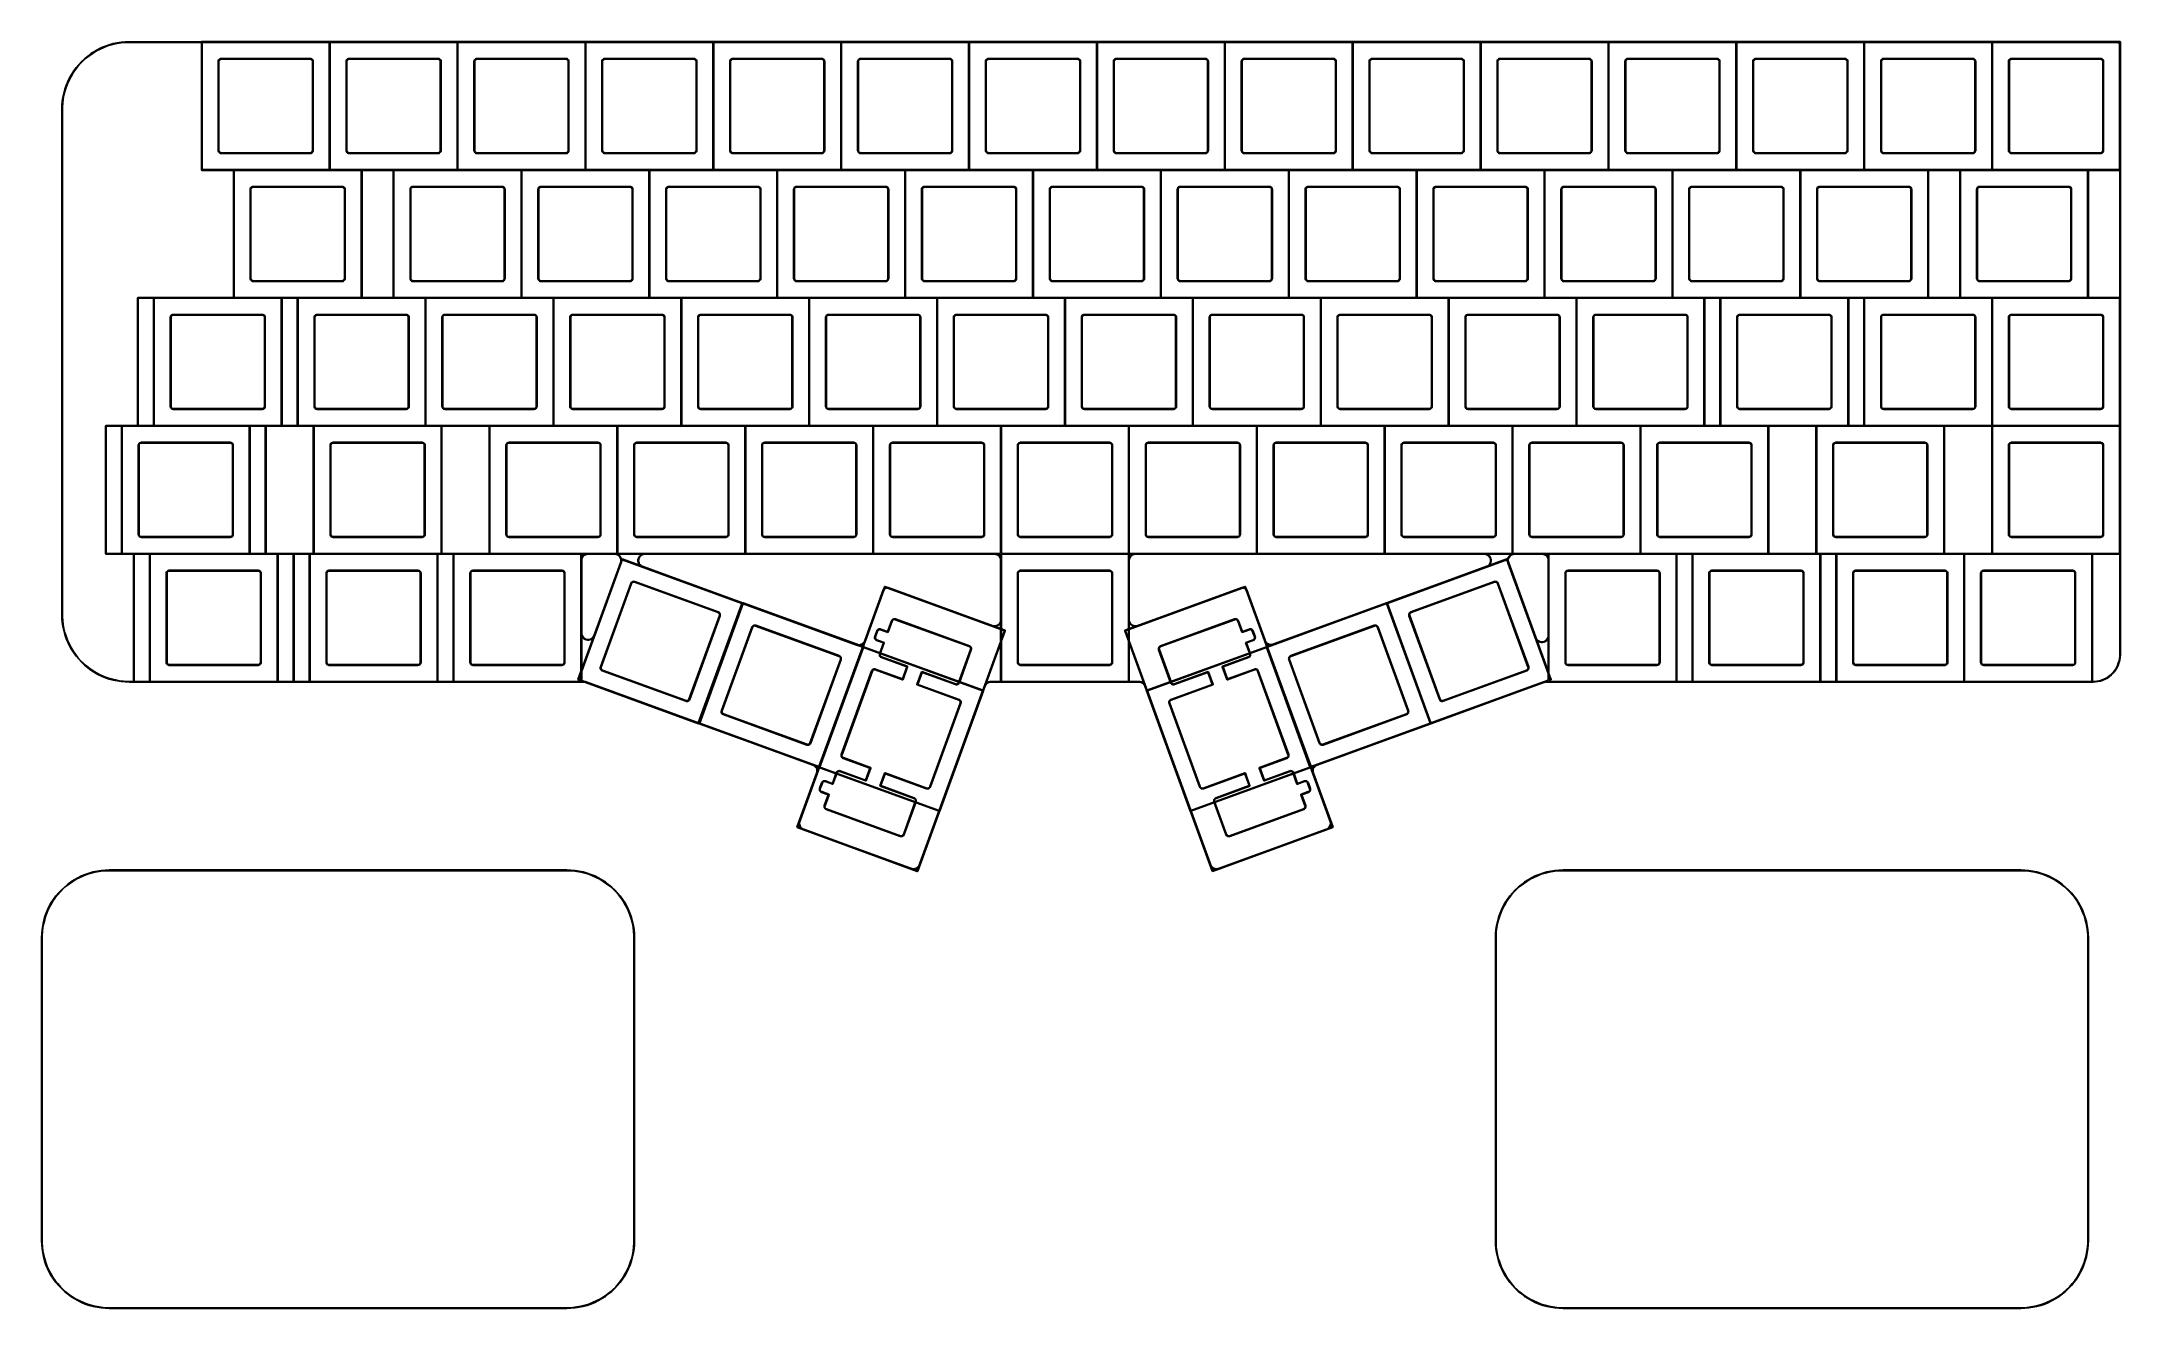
# Model space of a CAD drawing. Extents: x -14 to 295, y -179 to 10.
import ezdxf

# ---------------------------------------------------------------- set-up
doc = ezdxf.new("R2010")
doc.units = 0
doc.layers.add('BLACK', color=7, linetype='CONTINUOUS')

msp = doc.modelspace()

# ---------------------------------------------------------------- linework, layer by layer
at = {"layer": 'BLACK', "linetype": 'CONTINUOUS'}
for p, q in [((-3.655123, 9.257965), (-3.061563, 9.38538)), ((-2.747805, 9.341213), (-3.33927, 9.232823)), ((-3.061563, 9.38538), (-2.461394, 9.476724)), ((-2.150875, 9.413693), (-2.747805, 9.341213)), ((-2.461394, 9.476724), (-1.856804, 9.531664)), ((-1.550657, 9.45), (-2.150875, 9.413693)), ((-1.856804, 9.531664), (-1.25, 9.55)), ((-1.25, 9.45), (-1.550657, 9.45)), ((-1.25, 9.55), (294, 9.55)), ((294, 9.45), (-1.25, 9.45)), ((9.44, 9.5), (9.444567, 9.522961)), ((9.44, -9.5), (9.44, 9.5)), ((9.444567, 9.522961), (9.477039, 9.555433)), ((9.477039, 9.555433), (9.5, 9.56)), ((9.5, 9.56), (28.5, 9.56)), ((9.56, 9.44), (9.56, -9.44)), ((28.44, 9.44), (9.56, 9.44)), ((28.44, -9.44), (28.44, 9.44)), ((28.5, 9.56), (47.5, 9.56)), ((28.56, 9.44), (28.56, -9.44)), ((47.44, 9.44), (28.56, 9.44)), ((47.44, -9.44), (47.44, 9.44)), ((47.5, 9.56), (66.5, 9.56)), ((47.56, 9.44), (47.56, -9.44)), ((66.44, 9.44), (47.56, 9.44)), ((66.44, -9.44), (66.44, 9.44)), ((66.5, 9.56), (85.5, 9.56)), ((66.56, 9.44), (66.56, -9.44)), ((85.44, 9.44), (66.56, 9.44)), ((85.44, -9.44), (85.44, 9.44)), ((85.5, 9.56), (104.5, 9.56)), ((85.56, 9.44), (85.56, -9.44)), ((104.44, 9.44), (85.56, 9.44)), ((104.44, -9.44), (104.44, 9.44)), ((104.5, 9.56), (123.5, 9.56)), ((104.56, 9.44), (104.56, -9.44)), ((123.44, 9.44), (104.56, 9.44)), ((123.44, -9.44), (123.44, 9.44)), ((123.5, 9.56), (142.5, 9.56)), ((123.56, 9.44), (123.56, -9.44)), ((142.44, 9.44), (123.56, 9.44)), ((142.44, -9.44), (142.44, 9.44)), ((142.5, 9.56), (161.5, 9.56)), ((142.56, 9.44), (142.56, -9.44)), ((161.44, 9.44), (142.56, 9.44)), ((161.44, -9.44), (161.44, 9.44)), ((161.5, 9.56), (180.5, 9.56)), ((161.56, 9.44), (161.56, -9.44)), ((180.44, 9.44), (161.56, 9.44)), ((180.44, -9.44), (180.44, 9.44)), ((180.5, 9.56), (199.5, 9.56)), ((180.56, 9.44), (180.56, -9.44)), ((199.44, 9.44), (180.56, 9.44)), ((199.44, -9.44), (199.44, 9.44)), ((199.5, 9.56), (218.5, 9.56)), ((199.56, 9.44), (199.56, -9.44)), ((218.44, 9.44), (199.56, 9.44)), ((218.44, -9.44), (218.44, 9.44)), ((218.5, 9.56), (237.5, 9.56)), ((218.56, 9.44), (218.56, -9.44)), ((237.44, 9.44), (218.56, 9.44)), ((237.44, -9.44), (237.44, 9.44)), ((237.5, 9.56), (256.5, 9.56)), ((237.56, 9.44), (237.56, -9.44)), ((256.44, 9.44), (237.56, 9.44)), ((256.44, -9.44), (256.44, 9.44)), ((256.5, 9.56), (275.5, 9.56)), ((256.56, 9.44), (256.56, -9.44)), ((275.44, 9.44), (256.56, 9.44)), ((275.44, -9.44), (275.44, 9.44)), ((275.5, 9.56), (294.5, 9.56)), ((275.56, 9.44), (275.56, -9.44)), ((294.44, 9.44), (275.56, 9.44)), ((294, 9.55), (294.122387, 9.53621)), ((294.059244, 9.45), (294, 9.45)), ((294.173694, 9.419333), (294.059244, 9.45)), ((294.122387, 9.53621), (294.238636, 9.495533)), ((294.276306, 9.36009), (294.173694, 9.419333)), ((294.238636, 9.495533), (294.342919, 9.430007)), ((294.36009, 9.276306), (294.276306, 9.36009)), ((294.342919, 9.430007), (294.430007, 9.342919)), ((294.419333, 9.173694), (294.36009, 9.276306)), ((294.430007, 9.342919), (294.495533, 9.238636)), ((294.44, -9.44), (294.44, 9.44)), ((294.5, 9.56), (294.522961, 9.555433)), ((294.522961, 9.555433), (294.555433, 9.522961)), ((294.555433, 9.522961), (294.56, 9.5)), ((294.56, 9.5), (294.56, -9.5)), ((-8.498309, 6.323116), (-8.897055, 5.873025)), ((-8.772533, 6.164383), (-8.356423, 6.606423)), ((-8.073116, 6.748309), (-8.498309, 6.323116)), ((-8.356423, 6.606423), (-7.914383, 7.022533)), ((-7.623025, 7.147055), (-8.073116, 6.748309)), ((-7.914383, 7.022533), (-7.448025, 7.411194)), ((-7.14968, 7.517897), (-7.623025, 7.147055)), ((-7.448025, 7.411194), (-6.959051, 7.770988)), ((-6.654808, 7.859482), (-7.14968, 7.517897)), ((-6.959051, 7.770988), (-6.449245, 8.100602)), ((-6.140214, 8.170565), (-6.654808, 7.859482)), ((-6.449245, 8.100602), (-5.920468, 8.398833)), ((-5.607777, 8.45001), (-6.140214, 8.170565)), ((-5.920468, 8.398833), (-5.374649, 8.664594)), ((-5.059438, 8.696797), (-5.607777, 8.45001)), ((-5.374649, 8.664594), (-4.813779, 8.896913)), ((-4.497199, 8.910026), (-5.059438, 8.696797)), ((-4.813779, 8.896913), (-4.239906, 9.094945)), ((-3.923112, 9.088919), (-4.497199, 8.910026)), ((-4.239906, 9.094945), (-3.655123, 9.257965)), ((-3.33927, 9.232823), (-3.923112, 9.088919)), ((11.94, 6.6), (11.955674, 6.719057)), ((11.94, -6.6), (11.94, 6.6)), ((11.955674, 6.719057), (12.001628, 6.83)), ((12.001628, 6.83), (12.074731, 6.925269)), ((12.08317, 6.731235), (12.06, 6.644762)), ((12.06, 6.644762), (12.06, 6.6)), ((12.06, 6.6), (12.06, -6.6)), ((12.074731, 6.925269), (12.17, 6.998372)), ((12.127932, 6.808765), (12.08317, 6.731235)), ((12.191235, 6.872068), (12.127932, 6.808765)), ((12.17, 6.998372), (12.280943, 7.044326)), ((12.268765, 6.91683), (12.191235, 6.872068)), ((12.355238, 6.94), (12.268765, 6.91683)), ((12.280943, 7.044326), (12.4, 7.06)), ((12.4, 6.94), (12.355238, 6.94)), ((12.4, 7.06), (25.6, 7.06)), ((25.6, 6.94), (12.4, 6.94)), ((25.6, 7.06), (25.719057, 7.044326)), ((25.644762, 6.94), (25.6, 6.94)), ((25.731235, 6.91683), (25.644762, 6.94)), ((25.719057, 7.044326), (25.83, 6.998372)), ((25.808765, 6.872068), (25.731235, 6.91683)), ((25.872068, 6.808765), (25.808765, 6.872068)), ((25.83, 6.998372), (25.925269, 6.925269)), ((25.91683, 6.731235), (25.872068, 6.808765)), ((25.94, 6.644762), (25.91683, 6.731235)), ((25.925269, 6.925269), (25.998372, 6.83)), ((25.94, 6.6), (25.94, 6.644762)), ((25.94, -6.6), (25.94, 6.6)), ((25.998372, 6.83), (26.044326, 6.719057)), ((26.044326, 6.719057), (26.06, 6.6)), ((26.06, 6.6), (26.06, -6.6)), ((30.94, 6.6), (30.955674, 6.719057)), ((30.94, -6.6), (30.94, 6.6)), ((30.955674, 6.719057), (31.001628, 6.83)), ((31.001628, 6.83), (31.074731, 6.925269)), ((31.08317, 6.731235), (31.06, 6.644762)), ((31.06, 6.644762), (31.06, 6.6)), ((31.06, 6.6), (31.06, -6.6)), ((31.074731, 6.925269), (31.17, 6.998372)), ((31.127932, 6.808765), (31.08317, 6.731235)), ((31.191235, 6.872068), (31.127932, 6.808765)), ((31.17, 6.998372), (31.280943, 7.044326)), ((31.268765, 6.91683), (31.191235, 6.872068)), ((31.355238, 6.94), (31.268765, 6.91683)), ((31.280943, 7.044326), (31.4, 7.06)), ((31.4, 6.94), (31.355238, 6.94)), ((31.4, 7.06), (44.6, 7.06)), ((44.6, 6.94), (31.4, 6.94)), ((44.6, 7.06), (44.719057, 7.044326)), ((44.644762, 6.94), (44.6, 6.94)), ((44.731235, 6.91683), (44.644762, 6.94)), ((44.719057, 7.044326), (44.83, 6.998372)), ((44.808765, 6.872068), (44.731235, 6.91683)), ((44.872068, 6.808765), (44.808765, 6.872068)), ((44.83, 6.998372), (44.925269, 6.925269)), ((44.91683, 6.731235), (44.872068, 6.808765)), ((44.94, 6.644762), (44.91683, 6.731235)), ((44.925269, 6.925269), (44.998372, 6.83)), ((44.94, 6.6), (44.94, 6.644762)), ((44.94, -6.6), (44.94, 6.6)), ((44.998372, 6.83), (45.044326, 6.719057)), ((45.044326, 6.719057), (45.06, 6.6)), ((45.06, 6.6), (45.06, -6.6)), ((49.94, 6.6), (49.955674, 6.719057)), ((49.94, -6.6), (49.94, 6.6)), ((49.955674, 6.719057), (50.001628, 6.83)), ((50.001628, 6.83), (50.074731, 6.925269)), ((50.08317, 6.731235), (50.06, 6.644762)), ((50.06, 6.644762), (50.06, 6.6)), ((50.06, 6.6), (50.06, -6.6)), ((50.074731, 6.925269), (50.17, 6.998372)), ((50.127932, 6.808765), (50.08317, 6.731235)), ((50.191235, 6.872068), (50.127932, 6.808765)), ((50.17, 6.998372), (50.280943, 7.044326)), ((50.268765, 6.91683), (50.191235, 6.872068)), ((50.355238, 6.94), (50.268765, 6.91683)), ((50.280943, 7.044326), (50.4, 7.06)), ((50.4, 6.94), (50.355238, 6.94)), ((50.4, 7.06), (63.6, 7.06)), ((63.6, 6.94), (50.4, 6.94)), ((63.6, 7.06), (63.719057, 7.044326)), ((63.644762, 6.94), (63.6, 6.94)), ((63.731235, 6.91683), (63.644762, 6.94)), ((63.719057, 7.044326), (63.83, 6.998372)), ((63.808765, 6.872068), (63.731235, 6.91683)), ((63.872068, 6.808765), (63.808765, 6.872068)), ((63.83, 6.998372), (63.925269, 6.925269)), ((63.91683, 6.731235), (63.872068, 6.808765)), ((63.94, 6.644762), (63.91683, 6.731235)), ((63.925269, 6.925269), (63.998372, 6.83)), ((63.94, 6.6), (63.94, 6.644762)), ((63.94, -6.6), (63.94, 6.6)), ((63.998372, 6.83), (64.044326, 6.719057)), ((64.044326, 6.719057), (64.06, 6.6)), ((64.06, 6.6), (64.06, -6.6)), ((68.94, 6.6), (68.955674, 6.719057)), ((68.94, -6.6), (68.94, 6.6)), ((68.955674, 6.719057), (69.001628, 6.83)), ((69.001628, 6.83), (69.074731, 6.925269)), ((69.08317, 6.731235), (69.06, 6.644762)), ((69.06, 6.644762), (69.06, 6.6)), ((69.06, 6.6), (69.06, -6.6)), ((69.074731, 6.925269), (69.17, 6.998372)), ((69.127932, 6.808765), (69.08317, 6.731235)), ((69.191235, 6.872068), (69.127932, 6.808765)), ((69.17, 6.998372), (69.280943, 7.044326)), ((69.268765, 6.91683), (69.191235, 6.872068)), ((69.355238, 6.94), (69.268765, 6.91683)), ((69.280943, 7.044326), (69.4, 7.06)), ((69.4, 6.94), (69.355238, 6.94)), ((69.4, 7.06), (82.6, 7.06)), ((82.6, 6.94), (69.4, 6.94)), ((82.6, 7.06), (82.719057, 7.044326)), ((82.644762, 6.94), (82.6, 6.94)), ((82.731235, 6.91683), (82.644762, 6.94)), ((82.719057, 7.044326), (82.83, 6.998372)), ((82.808765, 6.872068), (82.731235, 6.91683)), ((82.872068, 6.808765), (82.808765, 6.872068)), ((82.83, 6.998372), (82.925269, 6.925269)), ((82.91683, 6.731235), (82.872068, 6.808765)), ((82.94, 6.644762), (82.91683, 6.731235)), ((82.925269, 6.925269), (82.998372, 6.83)), ((82.94, 6.6), (82.94, 6.644762)), ((82.94, -6.6), (82.94, 6.6)), ((82.998372, 6.83), (83.044326, 6.719057)), ((83.044326, 6.719057), (83.06, 6.6)), ((83.06, 6.6), (83.06, -6.6)), ((87.94, 6.6), (87.955674, 6.719057)), ((87.94, -6.6), (87.94, 6.6)), ((87.955674, 6.719057), (88.001628, 6.83)), ((88.001628, 6.83), (88.074731, 6.925269)), ((88.08317, 6.731235), (88.06, 6.644762)), ((88.06, 6.644762), (88.06, 6.6)), ((88.06, 6.6), (88.06, -6.6)), ((88.074731, 6.925269), (88.17, 6.998372)), ((88.127932, 6.808765), (88.08317, 6.731235)), ((88.191235, 6.872068), (88.127932, 6.808765)), ((88.17, 6.998372), (88.280943, 7.044326)), ((88.268765, 6.91683), (88.191235, 6.872068)), ((88.355238, 6.94), (88.268765, 6.91683)), ((88.280943, 7.044326), (88.4, 7.06)), ((88.4, 6.94), (88.355238, 6.94)), ((88.4, 7.06), (101.6, 7.06)), ((101.6, 6.94), (88.4, 6.94)), ((101.6, 7.06), (101.719057, 7.044326)), ((101.644762, 6.94), (101.6, 6.94)), ((101.731235, 6.91683), (101.644762, 6.94)), ((101.719057, 7.044326), (101.83, 6.998372)), ((101.808765, 6.872068), (101.731235, 6.91683)), ((101.872068, 6.808765), (101.808765, 6.872068)), ((101.83, 6.998372), (101.925269, 6.925269)), ((101.91683, 6.731235), (101.872068, 6.808765)), ((101.94, 6.644762), (101.91683, 6.731235)), ((101.925269, 6.925269), (101.998372, 6.83)), ((101.94, 6.6), (101.94, 6.644762)), ((101.94, -6.6), (101.94, 6.6)), ((101.998372, 6.83), (102.044326, 6.719057)), ((102.044326, 6.719057), (102.06, 6.6)), ((102.06, 6.6), (102.06, -6.6)), ((106.94, 6.6), (106.955674, 6.719057)), ((106.94, -6.6), (106.94, 6.6)), ((106.955674, 6.719057), (107.001628, 6.83)), ((107.001628, 6.83), (107.074731, 6.925269)), ((107.08317, 6.731235), (107.06, 6.644762)), ((107.06, 6.644762), (107.06, 6.6)), ((107.06, 6.6), (107.06, -6.6)), ((107.074731, 6.925269), (107.17, 6.998372)), ((107.127932, 6.808765), (107.08317, 6.731235)), ((107.191235, 6.872068), (107.127932, 6.808765)), ((107.17, 6.998372), (107.280943, 7.044326)), ((107.268765, 6.91683), (107.191235, 6.872068)), ((107.355238, 6.94), (107.268765, 6.91683)), ((107.280943, 7.044326), (107.4, 7.06)), ((107.4, 6.94), (107.355238, 6.94)), ((107.4, 7.06), (120.6, 7.06)), ((120.6, 6.94), (107.4, 6.94)), ((120.6, 7.06), (120.719057, 7.044326)), ((120.644762, 6.94), (120.6, 6.94)), ((120.731235, 6.91683), (120.644762, 6.94)), ((120.719057, 7.044326), (120.83, 6.998372)), ((120.808765, 6.872068), (120.731235, 6.91683)), ((120.872068, 6.808765), (120.808765, 6.872068)), ((120.83, 6.998372), (120.925269, 6.925269)), ((120.91683, 6.731235), (120.872068, 6.808765)), ((120.94, 6.644762), (120.91683, 6.731235)), ((120.925269, 6.925269), (120.998372, 6.83)), ((120.94, 6.6), (120.94, 6.644762)), ((120.94, -6.6), (120.94, 6.6)), ((120.998372, 6.83), (121.044326, 6.719057)), ((121.044326, 6.719057), (121.06, 6.6)), ((121.06, 6.6), (121.06, -6.6)), ((125.94, 6.6), (125.955674, 6.719057)), ((125.94, -6.6), (125.94, 6.6)), ((125.955674, 6.719057), (126.001628, 6.83)), ((126.001628, 6.83), (126.074731, 6.925269)), ((126.08317, 6.731235), (126.06, 6.644762)), ((126.06, 6.644762), (126.06, 6.6)), ((126.06, 6.6), (126.06, -6.6)), ((126.074731, 6.925269), (126.17, 6.998372)), ((126.127932, 6.808765), (126.08317, 6.731235)), ((126.191235, 6.872068), (126.127932, 6.808765)), ((126.17, 6.998372), (126.280943, 7.044326)), ((126.268765, 6.91683), (126.191235, 6.872068)), ((126.355238, 6.94), (126.268765, 6.91683)), ((126.280943, 7.044326), (126.4, 7.06)), ((126.4, 6.94), (126.355238, 6.94)), ((126.4, 7.06), (139.6, 7.06)), ((139.6, 6.94), (126.4, 6.94)), ((139.6, 7.06), (139.719057, 7.044326)), ((139.644762, 6.94), (139.6, 6.94)), ((139.731235, 6.91683), (139.644762, 6.94)), ((139.719057, 7.044326), (139.83, 6.998372)), ((139.808765, 6.872068), (139.731235, 6.91683)), ((139.872068, 6.808765), (139.808765, 6.872068)), ((139.83, 6.998372), (139.925269, 6.925269)), ((139.91683, 6.731235), (139.872068, 6.808765)), ((139.94, 6.644762), (139.91683, 6.731235)), ((139.925269, 6.925269), (139.998372, 6.83)), ((139.94, 6.6), (139.94, 6.644762)), ((139.94, -6.6), (139.94, 6.6)), ((139.998372, 6.83), (140.044326, 6.719057)), ((140.044326, 6.719057), (140.06, 6.6)), ((140.06, 6.6), (140.06, -6.6)), ((144.94, 6.6), (144.955674, 6.719057)), ((144.94, -6.6), (144.94, 6.6)), ((144.955674, 6.719057), (145.001628, 6.83)), ((145.001628, 6.83), (145.074731, 6.925269)), ((145.08317, 6.731235), (145.06, 6.644762)), ((145.06, 6.644762), (145.06, 6.6)), ((145.06, 6.6), (145.06, -6.6)), ((145.074731, 6.925269), (145.17, 6.998372)), ((145.127932, 6.808765), (145.08317, 6.731235)), ((145.191235, 6.872068), (145.127932, 6.808765)), ((145.17, 6.998372), (145.280943, 7.044326)), ((145.268765, 6.91683), (145.191235, 6.872068)), ((145.355238, 6.94), (145.268765, 6.91683)), ((145.280943, 7.044326), (145.4, 7.06)), ((145.4, 6.94), (145.355238, 6.94)), ((145.4, 7.06), (158.6, 7.06)), ((158.6, 6.94), (145.4, 6.94)), ((158.6, 7.06), (158.719057, 7.044326)), ((158.644762, 6.94), (158.6, 6.94)), ((158.731235, 6.91683), (158.644762, 6.94)), ((158.719057, 7.044326), (158.83, 6.998372)), ((158.808765, 6.872068), (158.731235, 6.91683)), ((158.872068, 6.808765), (158.808765, 6.872068)), ((158.83, 6.998372), (158.925269, 6.925269)), ((158.91683, 6.731235), (158.872068, 6.808765)), ((158.94, 6.644762), (158.91683, 6.731235)), ((158.925269, 6.925269), (158.998372, 6.83)), ((158.94, 6.6), (158.94, 6.644762)), ((158.94, -6.6), (158.94, 6.6)), ((158.998372, 6.83), (159.044326, 6.719057)), ((159.044326, 6.719057), (159.06, 6.6)), ((159.06, 6.6), (159.06, -6.6)), ((163.94, 6.6), (163.955674, 6.719057)), ((163.94, -6.6), (163.94, 6.6)), ((163.955674, 6.719057), (164.001628, 6.83)), ((164.001628, 6.83), (164.074731, 6.925269)), ((164.08317, 6.731235), (164.06, 6.644762)), ((164.06, 6.644762), (164.06, 6.6)), ((164.06, 6.6), (164.06, -6.6)), ((164.074731, 6.925269), (164.17, 6.998372)), ((164.127932, 6.808765), (164.08317, 6.731235)), ((164.191235, 6.872068), (164.127932, 6.808765)), ((164.17, 6.998372), (164.280943, 7.044326)), ((164.268765, 6.91683), (164.191235, 6.872068)), ((164.355238, 6.94), (164.268765, 6.91683)), ((164.280943, 7.044326), (164.4, 7.06)), ((164.4, 6.94), (164.355238, 6.94)), ((164.4, 7.06), (177.6, 7.06)), ((177.6, 6.94), (164.4, 6.94)), ((177.6, 7.06), (177.719057, 7.044326)), ((177.644762, 6.94), (177.6, 6.94)), ((177.731235, 6.91683), (177.644762, 6.94)), ((177.719057, 7.044326), (177.83, 6.998372)), ((177.808765, 6.872068), (177.731235, 6.91683)), ((177.872068, 6.808765), (177.808765, 6.872068)), ((177.83, 6.998372), (177.925269, 6.925269)), ((177.91683, 6.731235), (177.872068, 6.808765)), ((177.94, 6.644762), (177.91683, 6.731235)), ((177.925269, 6.925269), (177.998372, 6.83)), ((177.94, 6.6), (177.94, 6.644762)), ((177.94, -6.6), (177.94, 6.6)), ((177.998372, 6.83), (178.044326, 6.719057)), ((178.044326, 6.719057), (178.06, 6.6)), ((178.06, 6.6), (178.06, -6.6)), ((182.94, 6.6), (182.955674, 6.719057)), ((182.94, -6.6), (182.94, 6.6)), ((182.955674, 6.719057), (183.001628, 6.83)), ((183.001628, 6.83), (183.074731, 6.925269)), ((183.08317, 6.731235), (183.06, 6.644762)), ((183.06, 6.644762), (183.06, 6.6)), ((183.06, 6.6), (183.06, -6.6)), ((183.074731, 6.925269), (183.17, 6.998372)), ((183.127932, 6.808765), (183.08317, 6.731235)), ((183.191235, 6.872068), (183.127932, 6.808765)), ((183.17, 6.998372), (183.280943, 7.044326)), ((183.268765, 6.91683), (183.191235, 6.872068)), ((183.355238, 6.94), (183.268765, 6.91683)), ((183.280943, 7.044326), (183.4, 7.06)), ((183.4, 6.94), (183.355238, 6.94)), ((183.4, 7.06), (196.6, 7.06)), ((196.6, 6.94), (183.4, 6.94)), ((196.6, 7.06), (196.719057, 7.044326)), ((196.644762, 6.94), (196.6, 6.94)), ((196.731235, 6.91683), (196.644762, 6.94)), ((196.719057, 7.044326), (196.83, 6.998372)), ((196.808765, 6.872068), (196.731235, 6.91683)), ((196.872068, 6.808765), (196.808765, 6.872068)), ((196.83, 6.998372), (196.925269, 6.925269)), ((196.91683, 6.731235), (196.872068, 6.808765)), ((196.94, 6.644762), (196.91683, 6.731235)), ((196.925269, 6.925269), (196.998372, 6.83)), ((196.94, 6.6), (196.94, 6.644762)), ((196.94, -6.6), (196.94, 6.6)), ((196.998372, 6.83), (197.044326, 6.719057)), ((197.044326, 6.719057), (197.06, 6.6)), ((197.06, 6.6), (197.06, -6.6)), ((201.94, 6.6), (201.955674, 6.719057)), ((201.94, -6.6), (201.94, 6.6)), ((201.955674, 6.719057), (202.001628, 6.83)), ((202.001628, 6.83), (202.074731, 6.925269)), ((202.08317, 6.731235), (202.06, 6.644762)), ((202.06, 6.644762), (202.06, 6.6)), ((202.06, 6.6), (202.06, -6.6)), ((202.074731, 6.925269), (202.17, 6.998372)), ((202.127932, 6.808765), (202.08317, 6.731235)), ((202.191235, 6.872068), (202.127932, 6.808765)), ((202.17, 6.998372), (202.280943, 7.044326)), ((202.268765, 6.91683), (202.191235, 6.872068)), ((202.355238, 6.94), (202.268765, 6.91683)), ((202.280943, 7.044326), (202.4, 7.06)), ((202.4, 6.94), (202.355238, 6.94)), ((202.4, 7.06), (215.6, 7.06)), ((215.6, 6.94), (202.4, 6.94)), ((215.6, 7.06), (215.719057, 7.044326)), ((215.644762, 6.94), (215.6, 6.94)), ((215.731235, 6.91683), (215.644762, 6.94)), ((215.719057, 7.044326), (215.83, 6.998372)), ((215.808765, 6.872068), (215.731235, 6.91683)), ((215.872068, 6.808765), (215.808765, 6.872068)), ((215.83, 6.998372), (215.925269, 6.925269)), ((215.91683, 6.731235), (215.872068, 6.808765)), ((215.94, 6.644762), (215.91683, 6.731235)), ((215.925269, 6.925269), (215.998372, 6.83)), ((215.94, 6.6), (215.94, 6.644762)), ((215.94, -6.6), (215.94, 6.6)), ((215.998372, 6.83), (216.044326, 6.719057)), ((216.044326, 6.719057), (216.06, 6.6)), ((216.06, 6.6), (216.06, -6.6)), ((220.94, 6.6), (220.955674, 6.719057)), ((220.94, -6.6), (220.94, 6.6)), ((220.955674, 6.719057), (221.001628, 6.83)), ((221.001628, 6.83), (221.074731, 6.925269)), ((221.08317, 6.731235), (221.06, 6.644762)), ((221.06, 6.644762), (221.06, 6.6)), ((221.06, 6.6), (221.06, -6.6)), ((221.074731, 6.925269), (221.17, 6.998372)), ((221.127932, 6.808765), (221.08317, 6.731235)), ((221.191235, 6.872068), (221.127932, 6.808765)), ((221.17, 6.998372), (221.280943, 7.044326)), ((221.268765, 6.91683), (221.191235, 6.872068)), ((221.355238, 6.94), (221.268765, 6.91683)), ((221.280943, 7.044326), (221.4, 7.06)), ((221.4, 6.94), (221.355238, 6.94)), ((221.4, 7.06), (234.6, 7.06)), ((234.6, 6.94), (221.4, 6.94)), ((234.6, 7.06), (234.719057, 7.044326)), ((234.644762, 6.94), (234.6, 6.94)), ((234.731235, 6.91683), (234.644762, 6.94)), ((234.719057, 7.044326), (234.83, 6.998372)), ((234.808765, 6.872068), (234.731235, 6.91683)), ((234.872068, 6.808765), (234.808765, 6.872068)), ((234.83, 6.998372), (234.925269, 6.925269)), ((234.91683, 6.731235), (234.872068, 6.808765)), ((234.94, 6.644762), (234.91683, 6.731235)), ((234.925269, 6.925269), (234.998372, 6.83)), ((234.94, 6.6), (234.94, 6.644762)), ((234.94, -6.6), (234.94, 6.6)), ((234.998372, 6.83), (235.044326, 6.719057)), ((235.044326, 6.719057), (235.06, 6.6)), ((235.06, 6.6), (235.06, -6.6)), ((239.94, 6.6), (239.955674, 6.719057)), ((239.94, -6.6), (239.94, 6.6)), ((239.955674, 6.719057), (240.001628, 6.83)), ((240.001628, 6.83), (240.074731, 6.925269)), ((240.08317, 6.731235), (240.06, 6.644762)), ((240.06, 6.644762), (240.06, 6.6)), ((240.06, 6.6), (240.06, -6.6)), ((240.074731, 6.925269), (240.17, 6.998372)), ((240.127932, 6.808765), (240.08317, 6.731235)), ((240.191235, 6.872068), (240.127932, 6.808765)), ((240.17, 6.998372), (240.280943, 7.044326)), ((240.268765, 6.91683), (240.191235, 6.872068)), ((240.355238, 6.94), (240.268765, 6.91683)), ((240.280943, 7.044326), (240.4, 7.06)), ((240.4, 6.94), (240.355238, 6.94)), ((240.4, 7.06), (253.6, 7.06)), ((253.6, 6.94), (240.4, 6.94)), ((253.6, 7.06), (253.719057, 7.044326)), ((253.644762, 6.94), (253.6, 6.94)), ((253.731235, 6.91683), (253.644762, 6.94)), ((253.719057, 7.044326), (253.83, 6.998372)), ((253.808765, 6.872068), (253.731235, 6.91683)), ((253.872068, 6.808765), (253.808765, 6.872068)), ((253.83, 6.998372), (253.925269, 6.925269)), ((253.91683, 6.731235), (253.872068, 6.808765)), ((253.94, 6.644762), (253.91683, 6.731235)), ((253.925269, 6.925269), (253.998372, 6.83)), ((253.94, 6.6), (253.94, 6.644762)), ((253.94, -6.6), (253.94, 6.6)), ((253.998372, 6.83), (254.044326, 6.719057)), ((254.044326, 6.719057), (254.06, 6.6)), ((254.06, 6.6), (254.06, -6.6)), ((258.94, 6.6), (258.955674, 6.719057)), ((258.94, -6.6), (258.94, 6.6)), ((258.955674, 6.719057), (259.001628, 6.83)), ((259.001628, 6.83), (259.074731, 6.925269)), ((259.08317, 6.731235), (259.06, 6.644762)), ((259.06, 6.644762), (259.06, 6.6)), ((259.06, 6.6), (259.06, -6.6)), ((259.074731, 6.925269), (259.17, 6.998372)), ((259.127932, 6.808765), (259.08317, 6.731235)), ((259.191235, 6.872068), (259.127932, 6.808765)), ((259.17, 6.998372), (259.280943, 7.044326)), ((259.268765, 6.91683), (259.191235, 6.872068)), ((259.355238, 6.94), (259.268765, 6.91683)), ((259.280943, 7.044326), (259.4, 7.06)), ((259.4, 6.94), (259.355238, 6.94)), ((259.4, 7.06), (272.6, 7.06)), ((272.6, 6.94), (259.4, 6.94)), ((272.6, 7.06), (272.719057, 7.044326)), ((272.644762, 6.94), (272.6, 6.94)), ((272.731235, 6.91683), (272.644762, 6.94)), ((272.719057, 7.044326), (272.83, 6.998372)), ((272.808765, 6.872068), (272.731235, 6.91683)), ((272.872068, 6.808765), (272.808765, 6.872068)), ((272.83, 6.998372), (272.925269, 6.925269)), ((272.91683, 6.731235), (272.872068, 6.808765)), ((272.94, 6.644762), (272.91683, 6.731235)), ((272.925269, 6.925269), (272.998372, 6.83)), ((272.94, 6.6), (272.94, 6.644762)), ((272.94, -6.6), (272.94, 6.6)), ((272.998372, 6.83), (273.044326, 6.719057)), ((273.044326, 6.719057), (273.06, 6.6)), ((273.06, 6.6), (273.06, -6.6)), ((277.94, 6.6), (277.955674, 6.719057)), ((277.94, -6.6), (277.94, 6.6)), ((277.955674, 6.719057), (278.001628, 6.83)), ((278.001628, 6.83), (278.074731, 6.925269)), ((278.08317, 6.731235), (278.06, 6.644762)), ((278.06, 6.644762), (278.06, 6.6)), ((278.06, 6.6), (278.06, -6.6)), ((278.074731, 6.925269), (278.17, 6.998372)), ((278.127932, 6.808765), (278.08317, 6.731235)), ((278.191235, 6.872068), (278.127932, 6.808765)), ((278.17, 6.998372), (278.280943, 7.044326)), ((278.268765, 6.91683), (278.191235, 6.872068)), ((278.355238, 6.94), (278.268765, 6.91683)), ((278.280943, 7.044326), (278.4, 7.06)), ((278.4, 6.94), (278.355238, 6.94)), ((278.4, 7.06), (291.6, 7.06)), ((291.6, 6.94), (278.4, 6.94)), ((291.6, 7.06), (291.719057, 7.044326)), ((291.644762, 6.94), (291.6, 6.94)), ((291.731235, 6.91683), (291.644762, 6.94)), ((291.719057, 7.044326), (291.83, 6.998372)), ((291.808765, 6.872068), (291.731235, 6.91683)), ((291.872068, 6.808765), (291.808765, 6.872068)), ((291.83, 6.998372), (291.925269, 6.925269)), ((291.91683, 6.731235), (291.872068, 6.808765)), ((291.94, 6.644762), (291.91683, 6.731235)), ((291.925269, 6.925269), (291.998372, 6.83)), ((291.94, 6.6), (291.94, 6.644762)), ((291.94, -6.6), (291.94, 6.6)), ((291.998372, 6.83), (292.044326, 6.719057)), ((292.044326, 6.719057), (292.06, 6.6)), ((292.06, 6.6), (292.06, -6.6)), ((294.45, 9.059244), (294.419333, 9.173694)), ((294.45, 9), (294.45, 9.059244)), ((294.45, -81.5), (294.45, 9)), ((294.495533, 9.238636), (294.53621, 9.122387)), ((294.53621, 9.122387), (294.55, 9)), ((294.55, 9), (294.55, -81.5)), ((-10.446797, 3.309438), (-10.660026, 2.747199)), ((-10.646913, 3.063779), (-10.414594, 3.624649)), ((-10.20001, 3.857777), (-10.446797, 3.309438)), ((-10.414594, 3.624649), (-10.148833, 4.170468)), ((-9.920565, 4.390214), (-10.20001, 3.857777)), ((-10.148833, 4.170468), (-9.850602, 4.699245)), ((-9.609482, 4.904808), (-9.920565, 4.390214)), ((-9.850602, 4.699245), (-9.520988, 5.209051)), ((-9.267897, 5.39968), (-9.609482, 4.904808)), ((-9.520988, 5.209051), (-9.161194, 5.698025)), ((-8.897055, 5.873025), (-9.267897, 5.39968)), ((-9.161194, 5.698025), (-8.772533, 6.164383)), ((-11.3, -0.5), (-11.281664, 0.106804)), ((-11.281664, 0.106804), (-11.226724, 0.711394)), ((-11.226724, 0.711394), (-11.13538, 1.311563)), ((-11.163693, 0.400875), (-11.2, -0.199343)), ((-11.091213, 0.997805), (-11.163693, 0.400875)), ((-11.13538, 1.311563), (-11.007965, 1.905123)), ((-10.982823, 1.58927), (-11.091213, 0.997805)), ((-11.007965, 1.905123), (-10.844945, 2.489906)), ((-10.838919, 2.173112), (-10.982823, 1.58927)), ((-10.844945, 2.489906), (-10.646913, 3.063779)), ((-10.660026, 2.747199), (-10.838919, 2.173112)), ((-11.3, -75.5), (-11.3, -0.5)), ((-11.2, -0.199343), (-11.2, -0.5)), ((-11.2, -0.5), (-11.2, -75.5)), ((11.955674, -6.719057), (11.94, -6.6)), ((12.001628, -6.83), (11.955674, -6.719057)), ((12.074731, -6.925269), (12.001628, -6.83)), ((12.06, -6.6), (12.06, -6.644762)), ((12.06, -6.644762), (12.08317, -6.731235)), ((12.17, -6.998372), (12.074731, -6.925269)), ((12.08317, -6.731235), (12.127932, -6.808765)), ((12.127932, -6.808765), (12.191235, -6.872068)), ((12.280943, -7.044326), (12.17, -6.998372)), ((12.191235, -6.872068), (12.268765, -6.91683)), ((12.268765, -6.91683), (12.355238, -6.94)), ((12.4, -7.06), (12.280943, -7.044326)), ((12.355238, -6.94), (12.4, -6.94)), ((12.4, -6.94), (25.6, -6.94)), ((25.6, -7.06), (12.4, -7.06)), ((25.6, -6.94), (25.644762, -6.94)), ((25.719057, -7.044326), (25.6, -7.06)), ((25.644762, -6.94), (25.731235, -6.91683)), ((25.83, -6.998372), (25.719057, -7.044326)), ((25.731235, -6.91683), (25.808765, -6.872068)), ((25.808765, -6.872068), (25.872068, -6.808765)), ((25.925269, -6.925269), (25.83, -6.998372)), ((25.872068, -6.808765), (25.91683, -6.731235)), ((25.91683, -6.731235), (25.94, -6.644762)), ((25.998372, -6.83), (25.925269, -6.925269)), ((25.94, -6.644762), (25.94, -6.6)), ((26.044326, -6.719057), (25.998372, -6.83)), ((26.06, -6.6), (26.044326, -6.719057)), ((30.955674, -6.719057), (30.94, -6.6)), ((31.001628, -6.83), (30.955674, -6.719057)), ((31.074731, -6.925269), (31.001628, -6.83)), ((31.06, -6.6), (31.06, -6.644762)), ((31.06, -6.644762), (31.08317, -6.731235)), ((31.17, -6.998372), (31.074731, -6.925269)), ((31.08317, -6.731235), (31.127932, -6.808765)), ((31.127932, -6.808765), (31.191235, -6.872068)), ((31.280943, -7.044326), (31.17, -6.998372)), ((31.191235, -6.872068), (31.268765, -6.91683)), ((31.268765, -6.91683), (31.355238, -6.94)), ((31.4, -7.06), (31.280943, -7.044326)), ((31.355238, -6.94), (31.4, -6.94)), ((31.4, -6.94), (44.6, -6.94)), ((44.6, -7.06), (31.4, -7.06)), ((44.6, -6.94), (44.644762, -6.94)), ((44.719057, -7.044326), (44.6, -7.06)), ((44.644762, -6.94), (44.731235, -6.91683)), ((44.83, -6.998372), (44.719057, -7.044326)), ((44.731235, -6.91683), (44.808765, -6.872068)), ((44.808765, -6.872068), (44.872068, -6.808765)), ((44.925269, -6.925269), (44.83, -6.998372)), ((44.872068, -6.808765), (44.91683, -6.731235)), ((44.91683, -6.731235), (44.94, -6.644762)), ((44.998372, -6.83), (44.925269, -6.925269)), ((44.94, -6.644762), (44.94, -6.6)), ((45.044326, -6.719057), (44.998372, -6.83)), ((45.06, -6.6), (45.044326, -6.719057)), ((49.955674, -6.719057), (49.94, -6.6)), ((50.001628, -6.83), (49.955674, -6.719057)), ((50.074731, -6.925269), (50.001628, -6.83)), ((50.06, -6.6), (50.06, -6.644762)), ((50.06, -6.644762), (50.08317, -6.731235)), ((50.17, -6.998372), (50.074731, -6.925269)), ((50.08317, -6.731235), (50.127932, -6.808765)), ((50.127932, -6.808765), (50.191235, -6.872068)), ((50.280943, -7.044326), (50.17, -6.998372)), ((50.191235, -6.872068), (50.268765, -6.91683)), ((50.268765, -6.91683), (50.355238, -6.94)), ((50.4, -7.06), (50.280943, -7.044326)), ((50.355238, -6.94), (50.4, -6.94)), ((50.4, -6.94), (63.6, -6.94)), ((63.6, -7.06), (50.4, -7.06)), ((63.6, -6.94), (63.644762, -6.94)), ((63.719057, -7.044326), (63.6, -7.06)), ((63.644762, -6.94), (63.731235, -6.91683)), ((63.83, -6.998372), (63.719057, -7.044326)), ((63.731235, -6.91683), (63.808765, -6.872068)), ((63.808765, -6.872068), (63.872068, -6.808765)), ((63.925269, -6.925269), (63.83, -6.998372)), ((63.872068, -6.808765), (63.91683, -6.731235)), ((63.91683, -6.731235), (63.94, -6.644762)), ((63.998372, -6.83), (63.925269, -6.925269)), ((63.94, -6.644762), (63.94, -6.6)), ((64.044326, -6.719057), (63.998372, -6.83)), ((64.06, -6.6), (64.044326, -6.719057)), ((68.955674, -6.719057), (68.94, -6.6)), ((69.001628, -6.83), (68.955674, -6.719057)), ((69.074731, -6.925269), (69.001628, -6.83)), ((69.06, -6.6), (69.06, -6.644762)), ((69.06, -6.644762), (69.08317, -6.731235)), ((69.17, -6.998372), (69.074731, -6.925269)), ((69.08317, -6.731235), (69.127932, -6.808765)), ((69.127932, -6.808765), (69.191235, -6.872068)), ((69.280943, -7.044326), (69.17, -6.998372)), ((69.191235, -6.872068), (69.268765, -6.91683)), ((69.268765, -6.91683), (69.355238, -6.94)), ((69.4, -7.06), (69.280943, -7.044326)), ((69.355238, -6.94), (69.4, -6.94)), ((69.4, -6.94), (82.6, -6.94)), ((82.6, -7.06), (69.4, -7.06)), ((82.6, -6.94), (82.644762, -6.94)), ((82.719057, -7.044326), (82.6, -7.06)), ((82.644762, -6.94), (82.731235, -6.91683)), ((82.83, -6.998372), (82.719057, -7.044326)), ((82.731235, -6.91683), (82.808765, -6.872068)), ((82.808765, -6.872068), (82.872068, -6.808765)), ((82.925269, -6.925269), (82.83, -6.998372)), ((82.872068, -6.808765), (82.91683, -6.731235)), ((82.91683, -6.731235), (82.94, -6.644762)), ((82.998372, -6.83), (82.925269, -6.925269)), ((82.94, -6.644762), (82.94, -6.6)), ((83.044326, -6.719057), (82.998372, -6.83)), ((83.06, -6.6), (83.044326, -6.719057)), ((87.955674, -6.719057), (87.94, -6.6)), ((88.001628, -6.83), (87.955674, -6.719057)), ((88.074731, -6.925269), (88.001628, -6.83)), ((88.06, -6.6), (88.06, -6.644762)), ((88.06, -6.644762), (88.08317, -6.731235)), ((88.17, -6.998372), (88.074731, -6.925269)), ((88.08317, -6.731235), (88.127932, -6.808765)), ((88.127932, -6.808765), (88.191235, -6.872068)), ((88.280943, -7.044326), (88.17, -6.998372)), ((88.191235, -6.872068), (88.268765, -6.91683)), ((88.268765, -6.91683), (88.355238, -6.94)), ((88.4, -7.06), (88.280943, -7.044326)), ((88.355238, -6.94), (88.4, -6.94)), ((88.4, -6.94), (101.6, -6.94)), ((101.6, -7.06), (88.4, -7.06)), ((101.6, -6.94), (101.644762, -6.94)), ((101.719057, -7.044326), (101.6, -7.06)), ((101.644762, -6.94), (101.731235, -6.91683)), ((101.83, -6.998372), (101.719057, -7.044326)), ((101.731235, -6.91683), (101.808765, -6.872068)), ((101.808765, -6.872068), (101.872068, -6.808765)), ((101.925269, -6.925269), (101.83, -6.998372)), ((101.872068, -6.808765), (101.91683, -6.731235)), ((101.91683, -6.731235), (101.94, -6.644762)), ((101.998372, -6.83), (101.925269, -6.925269)), ((101.94, -6.644762), (101.94, -6.6)), ((102.044326, -6.719057), (101.998372, -6.83)), ((102.06, -6.6), (102.044326, -6.719057)), ((106.955674, -6.719057), (106.94, -6.6)), ((107.001628, -6.83), (106.955674, -6.719057)), ((107.074731, -6.925269), (107.001628, -6.83)), ((107.06, -6.6), (107.06, -6.644762)), ((107.06, -6.644762), (107.08317, -6.731235)), ((107.17, -6.998372), (107.074731, -6.925269)), ((107.08317, -6.731235), (107.127932, -6.808765)), ((107.127932, -6.808765), (107.191235, -6.872068)), ((107.280943, -7.044326), (107.17, -6.998372)), ((107.191235, -6.872068), (107.268765, -6.91683)), ((107.268765, -6.91683), (107.355238, -6.94)), ((107.4, -7.06), (107.280943, -7.044326)), ((107.355238, -6.94), (107.4, -6.94)), ((107.4, -6.94), (120.6, -6.94)), ((120.6, -7.06), (107.4, -7.06)), ((120.6, -6.94), (120.644762, -6.94)), ((120.719057, -7.044326), (120.6, -7.06)), ((120.644762, -6.94), (120.731235, -6.91683)), ((120.83, -6.998372), (120.719057, -7.044326)), ((120.731235, -6.91683), (120.808765, -6.872068)), ((120.808765, -6.872068), (120.872068, -6.808765)), ((120.925269, -6.925269), (120.83, -6.998372)), ((120.872068, -6.808765), (120.91683, -6.731235)), ((120.91683, -6.731235), (120.94, -6.644762)), ((120.998372, -6.83), (120.925269, -6.925269)), ((120.94, -6.644762), (120.94, -6.6)), ((121.044326, -6.719057), (120.998372, -6.83)), ((121.06, -6.6), (121.044326, -6.719057)), ((125.955674, -6.719057), (125.94, -6.6)), ((126.001628, -6.83), (125.955674, -6.719057)), ((126.074731, -6.925269), (126.001628, -6.83)), ((126.06, -6.6), (126.06, -6.644762)), ((126.06, -6.644762), (126.08317, -6.731235)), ((126.17, -6.998372), (126.074731, -6.925269)), ((126.08317, -6.731235), (126.127932, -6.808765)), ((126.127932, -6.808765), (126.191235, -6.872068)), ((126.280943, -7.044326), (126.17, -6.998372)), ((126.191235, -6.872068), (126.268765, -6.91683)), ((126.268765, -6.91683), (126.355238, -6.94)), ((126.4, -7.06), (126.280943, -7.044326)), ((126.355238, -6.94), (126.4, -6.94)), ((126.4, -6.94), (139.6, -6.94)), ((139.6, -7.06), (126.4, -7.06)), ((139.6, -6.94), (139.644762, -6.94)), ((139.719057, -7.044326), (139.6, -7.06)), ((139.644762, -6.94), (139.731235, -6.91683)), ((139.83, -6.998372), (139.719057, -7.044326)), ((139.731235, -6.91683), (139.808765, -6.872068)), ((139.808765, -6.872068), (139.872068, -6.808765)), ((139.925269, -6.925269), (139.83, -6.998372)), ((139.872068, -6.808765), (139.91683, -6.731235)), ((139.91683, -6.731235), (139.94, -6.644762)), ((139.998372, -6.83), (139.925269, -6.925269)), ((139.94, -6.644762), (139.94, -6.6)), ((140.044326, -6.719057), (139.998372, -6.83)), ((140.06, -6.6), (140.044326, -6.719057)), ((144.955674, -6.719057), (144.94, -6.6)), ((145.001628, -6.83), (144.955674, -6.719057)), ((145.074731, -6.925269), (145.001628, -6.83)), ((145.06, -6.6), (145.06, -6.644762)), ((145.06, -6.644762), (145.08317, -6.731235)), ((145.17, -6.998372), (145.074731, -6.925269)), ((145.08317, -6.731235), (145.127932, -6.808765)), ((145.127932, -6.808765), (145.191235, -6.872068)), ((145.280943, -7.044326), (145.17, -6.998372)), ((145.191235, -6.872068), (145.268765, -6.91683)), ((145.268765, -6.91683), (145.355238, -6.94)), ((145.4, -7.06), (145.280943, -7.044326)), ((145.355238, -6.94), (145.4, -6.94)), ((145.4, -6.94), (158.6, -6.94)), ((158.6, -7.06), (145.4, -7.06)), ((158.6, -6.94), (158.644762, -6.94)), ((158.719057, -7.044326), (158.6, -7.06)), ((158.644762, -6.94), (158.731235, -6.91683)), ((158.83, -6.998372), (158.719057, -7.044326)), ((158.731235, -6.91683), (158.808765, -6.872068)), ((158.808765, -6.872068), (158.872068, -6.808765)), ((158.925269, -6.925269), (158.83, -6.998372)), ((158.872068, -6.808765), (158.91683, -6.731235)), ((158.91683, -6.731235), (158.94, -6.644762)), ((158.998372, -6.83), (158.925269, -6.925269)), ((158.94, -6.644762), (158.94, -6.6)), ((159.044326, -6.719057), (158.998372, -6.83)), ((159.06, -6.6), (159.044326, -6.719057)), ((163.955674, -6.719057), (163.94, -6.6)), ((164.001628, -6.83), (163.955674, -6.719057)), ((164.074731, -6.925269), (164.001628, -6.83)), ((164.06, -6.6), (164.06, -6.644762)), ((164.06, -6.644762), (164.08317, -6.731235)), ((164.17, -6.998372), (164.074731, -6.925269)), ((164.08317, -6.731235), (164.127932, -6.808765)), ((164.127932, -6.808765), (164.191235, -6.872068)), ((164.280943, -7.044326), (164.17, -6.998372)), ((164.191235, -6.872068), (164.268765, -6.91683)), ((164.268765, -6.91683), (164.355238, -6.94)), ((164.4, -7.06), (164.280943, -7.044326)), ((164.355238, -6.94), (164.4, -6.94)), ((164.4, -6.94), (177.6, -6.94)), ((177.6, -7.06), (164.4, -7.06)), ((177.6, -6.94), (177.644762, -6.94)), ((177.719057, -7.044326), (177.6, -7.06)), ((177.644762, -6.94), (177.731235, -6.91683)), ((177.83, -6.998372), (177.719057, -7.044326)), ((177.731235, -6.91683), (177.808765, -6.872068)), ((177.808765, -6.872068), (177.872068, -6.808765)), ((177.925269, -6.925269), (177.83, -6.998372)), ((177.872068, -6.808765), (177.91683, -6.731235)), ((177.91683, -6.731235), (177.94, -6.644762)), ((177.998372, -6.83), (177.925269, -6.925269)), ((177.94, -6.644762), (177.94, -6.6)), ((178.044326, -6.719057), (177.998372, -6.83)), ((178.06, -6.6), (178.044326, -6.719057)), ((182.955674, -6.719057), (182.94, -6.6)), ((183.001628, -6.83), (182.955674, -6.719057)), ((183.074731, -6.925269), (183.001628, -6.83)), ((183.06, -6.6), (183.06, -6.644762)), ((183.06, -6.644762), (183.08317, -6.731235)), ((183.17, -6.998372), (183.074731, -6.925269)), ((183.08317, -6.731235), (183.127932, -6.808765)), ((183.127932, -6.808765), (183.191235, -6.872068)), ((183.280943, -7.044326), (183.17, -6.998372)), ((183.191235, -6.872068), (183.268765, -6.91683)), ((183.268765, -6.91683), (183.355238, -6.94)), ((183.4, -7.06), (183.280943, -7.044326)), ((183.355238, -6.94), (183.4, -6.94)), ((183.4, -6.94), (196.6, -6.94)), ((196.6, -7.06), (183.4, -7.06)), ((196.6, -6.94), (196.644762, -6.94)), ((196.719057, -7.044326), (196.6, -7.06)), ((196.644762, -6.94), (196.731235, -6.91683)), ((196.83, -6.998372), (196.719057, -7.044326)), ((196.731235, -6.91683), (196.808765, -6.872068)), ((196.808765, -6.872068), (196.872068, -6.808765)), ((196.925269, -6.925269), (196.83, -6.998372)), ((196.872068, -6.808765), (196.91683, -6.731235)), ((196.91683, -6.731235), (196.94, -6.644762)), ((196.998372, -6.83), (196.925269, -6.925269)), ((196.94, -6.644762), (196.94, -6.6)), ((197.044326, -6.719057), (196.998372, -6.83)), ((197.06, -6.6), (197.044326, -6.719057)), ((201.955674, -6.719057), (201.94, -6.6)), ((202.001628, -6.83), (201.955674, -6.719057)), ((202.074731, -6.925269), (202.001628, -6.83)), ((202.06, -6.6), (202.06, -6.644762)), ((202.06, -6.644762), (202.08317, -6.731235)), ((202.17, -6.998372), (202.074731, -6.925269)), ((202.08317, -6.731235), (202.127932, -6.808765)), ((202.127932, -6.808765), (202.191235, -6.872068)), ((202.280943, -7.044326), (202.17, -6.998372)), ((202.191235, -6.872068), (202.268765, -6.91683)), ((202.268765, -6.91683), (202.355238, -6.94)), ((202.4, -7.06), (202.280943, -7.044326)), ((202.355238, -6.94), (202.4, -6.94)), ((202.4, -6.94), (215.6, -6.94)), ((215.6, -7.06), (202.4, -7.06)), ((215.6, -6.94), (215.644762, -6.94)), ((215.719057, -7.044326), (215.6, -7.06)), ((215.644762, -6.94), (215.731235, -6.91683)), ((215.83, -6.998372), (215.719057, -7.044326)), ((215.731235, -6.91683), (215.808765, -6.872068)), ((215.808765, -6.872068), (215.872068, -6.808765)), ((215.925269, -6.925269), (215.83, -6.998372)), ((215.872068, -6.808765), (215.91683, -6.731235)), ((215.91683, -6.731235), (215.94, -6.644762)), ((215.998372, -6.83), (215.925269, -6.925269)), ((215.94, -6.644762), (215.94, -6.6)), ((216.044326, -6.719057), (215.998372, -6.83)), ((216.06, -6.6), (216.044326, -6.719057)), ((220.955674, -6.719057), (220.94, -6.6)), ((221.001628, -6.83), (220.955674, -6.719057)), ((221.074731, -6.925269), (221.001628, -6.83)), ((221.06, -6.6), (221.06, -6.644762)), ((221.06, -6.644762), (221.08317, -6.731235)), ((221.17, -6.998372), (221.074731, -6.925269)), ((221.08317, -6.731235), (221.127932, -6.808765)), ((221.127932, -6.808765), (221.191235, -6.872068)), ((221.280943, -7.044326), (221.17, -6.998372)), ((221.191235, -6.872068), (221.268765, -6.91683)), ((221.268765, -6.91683), (221.355238, -6.94)), ((221.4, -7.06), (221.280943, -7.044326)), ((221.355238, -6.94), (221.4, -6.94)), ((221.4, -6.94), (234.6, -6.94)), ((234.6, -7.06), (221.4, -7.06)), ((234.6, -6.94), (234.644762, -6.94)), ((234.719057, -7.044326), (234.6, -7.06)), ((234.644762, -6.94), (234.731235, -6.91683)), ((234.83, -6.998372), (234.719057, -7.044326)), ((234.731235, -6.91683), (234.808765, -6.872068)), ((234.808765, -6.872068), (234.872068, -6.808765)), ((234.925269, -6.925269), (234.83, -6.998372)), ((234.872068, -6.808765), (234.91683, -6.731235)), ((234.91683, -6.731235), (234.94, -6.644762)), ((234.998372, -6.83), (234.925269, -6.925269)), ((234.94, -6.644762), (234.94, -6.6)), ((235.044326, -6.719057), (234.998372, -6.83)), ((235.06, -6.6), (235.044326, -6.719057)), ((239.955674, -6.719057), (239.94, -6.6)), ((240.001628, -6.83), (239.955674, -6.719057)), ((240.074731, -6.925269), (240.001628, -6.83)), ((240.06, -6.6), (240.06, -6.644762)), ((240.06, -6.644762), (240.08317, -6.731235)), ((240.17, -6.998372), (240.074731, -6.925269)), ((240.08317, -6.731235), (240.127932, -6.808765)), ((240.127932, -6.808765), (240.191235, -6.872068)), ((240.280943, -7.044326), (240.17, -6.998372)), ((240.191235, -6.872068), (240.268765, -6.91683)), ((240.268765, -6.91683), (240.355238, -6.94)), ((240.4, -7.06), (240.280943, -7.044326)), ((240.355238, -6.94), (240.4, -6.94)), ((240.4, -6.94), (253.6, -6.94)), ((253.6, -7.06), (240.4, -7.06)), ((253.6, -6.94), (253.644762, -6.94)), ((253.719057, -7.044326), (253.6, -7.06)), ((253.644762, -6.94), (253.731235, -6.91683)), ((253.83, -6.998372), (253.719057, -7.044326)), ((253.731235, -6.91683), (253.808765, -6.872068)), ((253.808765, -6.872068), (253.872068, -6.808765)), ((253.925269, -6.925269), (253.83, -6.998372)), ((253.872068, -6.808765), (253.91683, -6.731235)), ((253.91683, -6.731235), (253.94, -6.644762)), ((253.998372, -6.83), (253.925269, -6.925269)), ((253.94, -6.644762), (253.94, -6.6)), ((254.044326, -6.719057), (253.998372, -6.83)), ((254.06, -6.6), (254.044326, -6.719057)), ((258.955674, -6.719057), (258.94, -6.6)), ((259.001628, -6.83), (258.955674, -6.719057)), ((259.074731, -6.925269), (259.001628, -6.83)), ((259.06, -6.6), (259.06, -6.644762)), ((259.06, -6.644762), (259.08317, -6.731235)), ((259.17, -6.998372), (259.074731, -6.925269)), ((259.08317, -6.731235), (259.127932, -6.808765)), ((259.127932, -6.808765), (259.191235, -6.872068)), ((259.280943, -7.044326), (259.17, -6.998372)), ((259.191235, -6.872068), (259.268765, -6.91683)), ((259.268765, -6.91683), (259.355238, -6.94)), ((259.4, -7.06), (259.280943, -7.044326)), ((259.355238, -6.94), (259.4, -6.94)), ((259.4, -6.94), (272.6, -6.94)), ((272.6, -7.06), (259.4, -7.06)), ((272.6, -6.94), (272.644762, -6.94)), ((272.719057, -7.044326), (272.6, -7.06)), ((272.644762, -6.94), (272.731235, -6.91683)), ((272.83, -6.998372), (272.719057, -7.044326)), ((272.731235, -6.91683), (272.808765, -6.872068)), ((272.808765, -6.872068), (272.872068, -6.808765)), ((272.925269, -6.925269), (272.83, -6.998372)), ((272.872068, -6.808765), (272.91683, -6.731235)), ((272.91683, -6.731235), (272.94, -6.644762)), ((272.998372, -6.83), (272.925269, -6.925269)), ((272.94, -6.644762), (272.94, -6.6)), ((273.044326, -6.719057), (272.998372, -6.83)), ((273.06, -6.6), (273.044326, -6.719057)), ((277.955674, -6.719057), (277.94, -6.6)), ((278.001628, -6.83), (277.955674, -6.719057)), ((278.074731, -6.925269), (278.001628, -6.83)), ((278.06, -6.6), (278.06, -6.644762)), ((278.06, -6.644762), (278.08317, -6.731235)), ((278.17, -6.998372), (278.074731, -6.925269)), ((278.08317, -6.731235), (278.127932, -6.808765)), ((278.127932, -6.808765), (278.191235, -6.872068)), ((278.280943, -7.044326), (278.17, -6.998372)), ((278.191235, -6.872068), (278.268765, -6.91683)), ((278.268765, -6.91683), (278.355238, -6.94)), ((278.4, -7.06), (278.280943, -7.044326)), ((278.355238, -6.94), (278.4, -6.94)), ((278.4, -6.94), (291.6, -6.94)), ((291.6, -7.06), (278.4, -7.06)), ((291.6, -6.94), (291.644762, -6.94)), ((291.719057, -7.044326), (291.6, -7.06)), ((291.644762, -6.94), (291.731235, -6.91683)), ((291.83, -6.998372), (291.719057, -7.044326)), ((291.731235, -6.91683), (291.808765, -6.872068)), ((291.808765, -6.872068), (291.872068, -6.808765)), ((291.925269, -6.925269), (291.83, -6.998372)), ((291.872068, -6.808765), (291.91683, -6.731235)), ((291.91683, -6.731235), (291.94, -6.644762)), ((291.998372, -6.83), (291.925269, -6.925269)), ((291.94, -6.644762), (291.94, -6.6)), ((292.044326, -6.719057), (291.998372, -6.83)), ((292.06, -6.6), (292.044326, -6.719057)), ((9.444567, -9.522961), (9.44, -9.5)), ((9.477039, -9.555433), (9.444567, -9.522961)), ((9.5, -9.56), (9.477039, -9.555433)), ((14.19, -9.56), (9.5, -9.56)), ((9.56, -9.44), (28.44, -9.44)), ((14.19, -28.44), (14.19, -9.56)), ((14.31, -9.56), (14.31, -28.44)), ((28.5, -9.56), (14.31, -9.56)), ((16.69, -12.4), (16.705674, -12.280943)), ((16.705674, -12.280943), (16.751628, -12.17)), ((16.751628, -12.17), (16.824731, -12.074731)), ((16.83317, -12.268765), (16.81, -12.355238)), ((16.824731, -12.074731), (16.92, -12.001628)), ((16.877932, -12.191235), (16.83317, -12.268765)), ((16.941235, -12.127932), (16.877932, -12.191235)), ((16.92, -12.001628), (17.030943, -11.955674)), ((17.018765, -12.08317), (16.941235, -12.127932)), ((17.105238, -12.06), (17.018765, -12.08317)), ((17.030943, -11.955674), (17.15, -11.94)), ((17.15, -12.06), (17.105238, -12.06)), ((17.15, -11.94), (30.35, -11.94)), ((30.35, -12.06), (17.15, -12.06)), ((33.19, -9.56), (28.5, -9.56)), ((28.56, -9.44), (33.25, -9.44)), ((30.35, -11.94), (30.469057, -11.955674)), ((30.394762, -12.06), (30.35, -12.06)), ((30.481235, -12.08317), (30.394762, -12.06)), ((30.469057, -11.955674), (30.58, -12.001628)), ((30.558765, -12.127932), (30.481235, -12.08317)), ((30.622068, -12.191235), (30.558765, -12.127932)), ((30.58, -12.001628), (30.675269, -12.074731)), ((30.66683, -12.268765), (30.622068, -12.191235)), ((30.69, -12.355238), (30.66683, -12.268765)), ((30.675269, -12.074731), (30.748372, -12.17)), ((30.748372, -12.17), (30.794326, -12.280943)), ((30.794326, -12.280943), (30.81, -12.4)), ((33.19, -28.44), (33.19, -9.56)), ((33.25, -9.44), (47.44, -9.44)), ((33.31, -9.56), (33.31, -28.44)), ((37.94, -9.56), (33.31, -9.56)), ((37.94, -28.44), (37.94, -9.56)), ((38.06, -9.56), (38.06, -28.44)), ((47.5, -9.56), (38.06, -9.56)), ((40.44, -12.4), (40.455674, -12.280943)), ((40.455674, -12.280943), (40.501628, -12.17)), ((40.501628, -12.17), (40.574731, -12.074731)), ((40.58317, -12.268765), (40.56, -12.355238)), ((40.574731, -12.074731), (40.67, -12.001628)), ((40.627932, -12.191235), (40.58317, -12.268765)), ((40.691235, -12.127932), (40.627932, -12.191235)), ((40.67, -12.001628), (40.780943, -11.955674)), ((40.768765, -12.08317), (40.691235, -12.127932)), ((40.855238, -12.06), (40.768765, -12.08317)), ((40.780943, -11.955674), (40.9, -11.94)), ((40.9, -12.06), (40.855238, -12.06)), ((40.9, -11.94), (54.1, -11.94)), ((54.1, -12.06), (40.9, -12.06)), ((56.94, -9.56), (47.5, -9.56)), ((47.56, -9.44), (57, -9.44)), ((54.1, -11.94), (54.219057, -11.955674)), ((54.144762, -12.06), (54.1, -12.06)), ((54.231235, -12.08317), (54.144762, -12.06)), ((54.219057, -11.955674), (54.33, -12.001628)), ((54.308765, -12.127932), (54.231235, -12.08317)), ((54.372068, -12.191235), (54.308765, -12.127932)), ((54.33, -12.001628), (54.425269, -12.074731)), ((54.41683, -12.268765), (54.372068, -12.191235)), ((54.44, -12.355238), (54.41683, -12.268765)), ((54.425269, -12.074731), (54.498372, -12.17)), ((54.498372, -12.17), (54.544326, -12.280943)), ((54.544326, -12.280943), (54.56, -12.4)), ((56.94, -28.44), (56.94, -9.56)), ((57, -9.44), (66.44, -9.44)), ((57.06, -9.56), (57.06, -28.44)), ((66.5, -9.56), (57.06, -9.56)), ((59.44, -12.4), (59.455674, -12.280943)), ((59.455674, -12.280943), (59.501628, -12.17)), ((59.501628, -12.17), (59.574731, -12.074731)), ((59.58317, -12.268765), (59.56, -12.355238)), ((59.574731, -12.074731), (59.67, -12.001628)), ((59.627932, -12.191235), (59.58317, -12.268765)), ((59.691235, -12.127932), (59.627932, -12.191235)), ((59.67, -12.001628), (59.780943, -11.955674)), ((59.768765, -12.08317), (59.691235, -12.127932)), ((59.855238, -12.06), (59.768765, -12.08317)), ((59.780943, -11.955674), (59.9, -11.94)), ((59.9, -12.06), (59.855238, -12.06)), ((59.9, -11.94), (73.1, -11.94)), ((73.1, -12.06), (59.9, -12.06)), ((75.94, -9.56), (66.5, -9.56)), ((66.56, -9.44), (76, -9.44)), ((73.1, -11.94), (73.219057, -11.955674)), ((73.144762, -12.06), (73.1, -12.06)), ((73.231235, -12.08317), (73.144762, -12.06)), ((73.219057, -11.955674), (73.33, -12.001628)), ((73.308765, -12.127932), (73.231235, -12.08317)), ((73.372068, -12.191235), (73.308765, -12.127932)), ((73.33, -12.001628), (73.425269, -12.074731)), ((73.41683, -12.268765), (73.372068, -12.191235)), ((73.44, -12.355238), (73.41683, -12.268765)), ((73.425269, -12.074731), (73.498372, -12.17)), ((73.498372, -12.17), (73.544326, -12.280943)), ((73.544326, -12.280943), (73.56, -12.4)), ((75.94, -28.44), (75.94, -9.56)), ((76, -9.44), (85.44, -9.44)), ((76.06, -9.56), (76.06, -28.44)), ((85.5, -9.56), (76.06, -9.56)), ((78.44, -12.4), (78.455674, -12.280943)), ((78.455674, -12.280943), (78.501628, -12.17)), ((78.501628, -12.17), (78.574731, -12.074731)), ((78.58317, -12.268765), (78.56, -12.355238)), ((78.574731, -12.074731), (78.67, -12.001628)), ((78.627932, -12.191235), (78.58317, -12.268765)), ((78.691235, -12.127932), (78.627932, -12.191235)), ((78.67, -12.001628), (78.780943, -11.955674)), ((78.768765, -12.08317), (78.691235, -12.127932)), ((78.855238, -12.06), (78.768765, -12.08317)), ((78.780943, -11.955674), (78.9, -11.94)), ((78.9, -12.06), (78.855238, -12.06)), ((78.9, -11.94), (92.1, -11.94)), ((92.1, -12.06), (78.9, -12.06)), ((94.94, -9.56), (85.5, -9.56)), ((85.56, -9.44), (95, -9.44)), ((92.1, -11.94), (92.219057, -11.955674)), ((92.144762, -12.06), (92.1, -12.06)), ((92.231235, -12.08317), (92.144762, -12.06)), ((92.219057, -11.955674), (92.33, -12.001628)), ((92.308765, -12.127932), (92.231235, -12.08317)), ((92.372068, -12.191235), (92.308765, -12.127932)), ((92.33, -12.001628), (92.425269, -12.074731)), ((92.41683, -12.268765), (92.372068, -12.191235)), ((92.44, -12.355238), (92.41683, -12.268765)), ((92.425269, -12.074731), (92.498372, -12.17)), ((92.498372, -12.17), (92.544326, -12.280943)), ((92.544326, -12.280943), (92.56, -12.4)), ((94.94, -28.44), (94.94, -9.56)), ((95, -9.44), (104.44, -9.44)), ((95.06, -9.56), (95.06, -28.44)), ((104.5, -9.56), (95.06, -9.56)), ((97.44, -12.4), (97.455674, -12.280943)), ((97.455674, -12.280943), (97.501628, -12.17)), ((97.501628, -12.17), (97.574731, -12.074731)), ((97.58317, -12.268765), (97.56, -12.355238)), ((97.574731, -12.074731), (97.67, -12.001628)), ((97.627932, -12.191235), (97.58317, -12.268765)), ((97.691235, -12.127932), (97.627932, -12.191235)), ((97.67, -12.001628), (97.780943, -11.955674)), ((97.768765, -12.08317), (97.691235, -12.127932)), ((97.855238, -12.06), (97.768765, -12.08317)), ((97.780943, -11.955674), (97.9, -11.94)), ((97.9, -12.06), (97.855238, -12.06)), ((97.9, -11.94), (111.1, -11.94)), ((111.1, -12.06), (97.9, -12.06)), ((113.94, -9.56), (104.5, -9.56)), ((104.56, -9.44), (114, -9.44)), ((111.1, -11.94), (111.219057, -11.955674)), ((111.144762, -12.06), (111.1, -12.06)), ((111.231235, -12.08317), (111.144762, -12.06)), ((111.219057, -11.955674), (111.33, -12.001628)), ((111.308765, -12.127932), (111.231235, -12.08317)), ((111.372068, -12.191235), (111.308765, -12.127932)), ((111.33, -12.001628), (111.425269, -12.074731)), ((111.41683, -12.268765), (111.372068, -12.191235)), ((111.44, -12.355238), (111.41683, -12.268765)), ((111.425269, -12.074731), (111.498372, -12.17)), ((111.498372, -12.17), (111.544326, -12.280943)), ((111.544326, -12.280943), (111.56, -12.4)), ((113.94, -28.44), (113.94, -9.56)), ((114, -9.44), (123.44, -9.44)), ((114.06, -9.56), (114.06, -28.44)), ((123.5, -9.56), (114.06, -9.56)), ((116.44, -12.4), (116.455674, -12.280943)), ((116.455674, -12.280943), (116.501628, -12.17)), ((116.501628, -12.17), (116.574731, -12.074731)), ((116.58317, -12.268765), (116.56, -12.355238)), ((116.574731, -12.074731), (116.67, -12.001628)), ((116.627932, -12.191235), (116.58317, -12.268765)), ((116.691235, -12.127932), (116.627932, -12.191235)), ((116.67, -12.001628), (116.780943, -11.955674)), ((116.768765, -12.08317), (116.691235, -12.127932)), ((116.855238, -12.06), (116.768765, -12.08317)), ((116.780943, -11.955674), (116.9, -11.94)), ((116.9, -12.06), (116.855238, -12.06)), ((116.9, -11.94), (130.1, -11.94)), ((130.1, -12.06), (116.9, -12.06)), ((132.94, -9.56), (123.5, -9.56)), ((123.56, -9.44), (133, -9.44)), ((130.1, -11.94), (130.219057, -11.955674)), ((130.144762, -12.06), (130.1, -12.06)), ((130.231235, -12.08317), (130.144762, -12.06)), ((130.219057, -11.955674), (130.33, -12.001628)), ((130.308765, -12.127932), (130.231235, -12.08317)), ((130.372068, -12.191235), (130.308765, -12.127932)), ((130.33, -12.001628), (130.425269, -12.074731)), ((130.41683, -12.268765), (130.372068, -12.191235)), ((130.44, -12.355238), (130.41683, -12.268765)), ((130.425269, -12.074731), (130.498372, -12.17)), ((130.498372, -12.17), (130.544326, -12.280943)), ((130.544326, -12.280943), (130.56, -12.4)), ((132.94, -28.44), (132.94, -9.56)), ((133, -9.44), (142.44, -9.44)), ((133.06, -9.56), (133.06, -28.44)), ((142.5, -9.56), (133.06, -9.56)), ((135.44, -12.4), (135.455674, -12.280943)), ((135.455674, -12.280943), (135.501628, -12.17)), ((135.501628, -12.17), (135.574731, -12.074731)), ((135.58317, -12.268765), (135.56, -12.355238)), ((135.574731, -12.074731), (135.67, -12.001628)), ((135.627932, -12.191235), (135.58317, -12.268765)), ((135.691235, -12.127932), (135.627932, -12.191235)), ((135.67, -12.001628), (135.780943, -11.955674)), ((135.768765, -12.08317), (135.691235, -12.127932)), ((135.855238, -12.06), (135.768765, -12.08317)), ((135.780943, -11.955674), (135.9, -11.94)), ((135.9, -12.06), (135.855238, -12.06)), ((135.9, -11.94), (149.1, -11.94)), ((149.1, -12.06), (135.9, -12.06)), ((151.94, -9.56), (142.5, -9.56)), ((142.56, -9.44), (152, -9.44)), ((149.1, -11.94), (149.219057, -11.955674)), ((149.144762, -12.06), (149.1, -12.06)), ((149.231235, -12.08317), (149.144762, -12.06)), ((149.219057, -11.955674), (149.33, -12.001628)), ((149.308765, -12.127932), (149.231235, -12.08317)), ((149.372068, -12.191235), (149.308765, -12.127932)), ((149.33, -12.001628), (149.425269, -12.074731)), ((149.41683, -12.268765), (149.372068, -12.191235)), ((149.44, -12.355238), (149.41683, -12.268765)), ((149.425269, -12.074731), (149.498372, -12.17)), ((149.498372, -12.17), (149.544326, -12.280943)), ((149.544326, -12.280943), (149.56, -12.4)), ((151.94, -28.44), (151.94, -9.56)), ((152, -9.44), (161.44, -9.44)), ((152.06, -9.56), (152.06, -28.44)), ((161.5, -9.56), (152.06, -9.56)), ((154.44, -12.4), (154.455674, -12.280943)), ((154.455674, -12.280943), (154.501628, -12.17)), ((154.501628, -12.17), (154.574731, -12.074731)), ((154.58317, -12.268765), (154.56, -12.355238)), ((154.574731, -12.074731), (154.67, -12.001628)), ((154.627932, -12.191235), (154.58317, -12.268765)), ((154.691235, -12.127932), (154.627932, -12.191235)), ((154.67, -12.001628), (154.780943, -11.955674)), ((154.768765, -12.08317), (154.691235, -12.127932)), ((154.855238, -12.06), (154.768765, -12.08317)), ((154.780943, -11.955674), (154.9, -11.94)), ((154.9, -12.06), (154.855238, -12.06)), ((154.9, -11.94), (168.1, -11.94)), ((168.1, -12.06), (154.9, -12.06)), ((170.94, -9.56), (161.5, -9.56)), ((161.56, -9.44), (171, -9.44)), ((168.1, -11.94), (168.219057, -11.955674)), ((168.144762, -12.06), (168.1, -12.06)), ((168.231235, -12.08317), (168.144762, -12.06)), ((168.219057, -11.955674), (168.33, -12.001628)), ((168.308765, -12.127932), (168.231235, -12.08317)), ((168.372068, -12.191235), (168.308765, -12.127932)), ((168.33, -12.001628), (168.425269, -12.074731)), ((168.41683, -12.268765), (168.372068, -12.191235)), ((168.44, -12.355238), (168.41683, -12.268765)), ((168.425269, -12.074731), (168.498372, -12.17)), ((168.498372, -12.17), (168.544326, -12.280943)), ((168.544326, -12.280943), (168.56, -12.4)), ((170.94, -28.44), (170.94, -9.56)), ((171, -9.44), (180.44, -9.44)), ((171.06, -9.56), (171.06, -28.44)), ((180.5, -9.56), (171.06, -9.56)), ((173.44, -12.4), (173.455674, -12.280943)), ((173.455674, -12.280943), (173.501628, -12.17)), ((173.501628, -12.17), (173.574731, -12.074731)), ((173.58317, -12.268765), (173.56, -12.355238)), ((173.574731, -12.074731), (173.67, -12.001628)), ((173.627932, -12.191235), (173.58317, -12.268765)), ((173.691235, -12.127932), (173.627932, -12.191235)), ((173.67, -12.001628), (173.780943, -11.955674)), ((173.768765, -12.08317), (173.691235, -12.127932)), ((173.855238, -12.06), (173.768765, -12.08317)), ((173.780943, -11.955674), (173.9, -11.94)), ((173.9, -12.06), (173.855238, -12.06)), ((173.9, -11.94), (187.1, -11.94)), ((187.1, -12.06), (173.9, -12.06)), ((189.94, -9.56), (180.5, -9.56)), ((180.56, -9.44), (190, -9.44)), ((187.1, -11.94), (187.219057, -11.955674)), ((187.144762, -12.06), (187.1, -12.06)), ((187.231235, -12.08317), (187.144762, -12.06)), ((187.219057, -11.955674), (187.33, -12.001628)), ((187.308765, -12.127932), (187.231235, -12.08317)), ((187.372068, -12.191235), (187.308765, -12.127932)), ((187.33, -12.001628), (187.425269, -12.074731)), ((187.41683, -12.268765), (187.372068, -12.191235)), ((187.44, -12.355238), (187.41683, -12.268765)), ((187.425269, -12.074731), (187.498372, -12.17)), ((187.498372, -12.17), (187.544326, -12.280943)), ((187.544326, -12.280943), (187.56, -12.4)), ((189.94, -28.44), (189.94, -9.56)), ((190, -9.44), (199.44, -9.44)), ((190.06, -9.56), (190.06, -28.44)), ((199.5, -9.56), (190.06, -9.56)), ((192.44, -12.4), (192.455674, -12.280943)), ((192.455674, -12.280943), (192.501628, -12.17)), ((192.501628, -12.17), (192.574731, -12.074731)), ((192.58317, -12.268765), (192.56, -12.355238)), ((192.574731, -12.074731), (192.67, -12.001628)), ((192.627932, -12.191235), (192.58317, -12.268765)), ((192.691235, -12.127932), (192.627932, -12.191235)), ((192.67, -12.001628), (192.780943, -11.955674)), ((192.768765, -12.08317), (192.691235, -12.127932)), ((192.855238, -12.06), (192.768765, -12.08317)), ((192.780943, -11.955674), (192.9, -11.94)), ((192.9, -12.06), (192.855238, -12.06)), ((192.9, -11.94), (206.1, -11.94)), ((206.1, -12.06), (192.9, -12.06)), ((208.94, -9.56), (199.5, -9.56)), ((199.56, -9.44), (209, -9.44)), ((206.1, -11.94), (206.219057, -11.955674)), ((206.144762, -12.06), (206.1, -12.06)), ((206.231235, -12.08317), (206.144762, -12.06)), ((206.219057, -11.955674), (206.33, -12.001628)), ((206.308765, -12.127932), (206.231235, -12.08317)), ((206.372068, -12.191235), (206.308765, -12.127932)), ((206.33, -12.001628), (206.425269, -12.074731)), ((206.41683, -12.268765), (206.372068, -12.191235)), ((206.44, -12.355238), (206.41683, -12.268765)), ((206.425269, -12.074731), (206.498372, -12.17)), ((206.498372, -12.17), (206.544326, -12.280943)), ((206.544326, -12.280943), (206.56, -12.4)), ((208.94, -28.44), (208.94, -9.56)), ((209, -9.44), (218.44, -9.44)), ((209.06, -9.56), (209.06, -28.44)), ((218.5, -9.56), (209.06, -9.56)), ((211.44, -12.4), (211.455674, -12.280943)), ((211.455674, -12.280943), (211.501628, -12.17)), ((211.501628, -12.17), (211.574731, -12.074731)), ((211.58317, -12.268765), (211.56, -12.355238)), ((211.574731, -12.074731), (211.67, -12.001628)), ((211.627932, -12.191235), (211.58317, -12.268765)), ((211.691235, -12.127932), (211.627932, -12.191235)), ((211.67, -12.001628), (211.780943, -11.955674)), ((211.768765, -12.08317), (211.691235, -12.127932)), ((211.855238, -12.06), (211.768765, -12.08317)), ((211.780943, -11.955674), (211.9, -11.94)), ((211.9, -12.06), (211.855238, -12.06)), ((211.9, -11.94), (225.1, -11.94)), ((225.1, -12.06), (211.9, -12.06)), ((227.94, -9.56), (218.5, -9.56)), ((218.56, -9.44), (228, -9.44)), ((225.1, -11.94), (225.219057, -11.955674)), ((225.144762, -12.06), (225.1, -12.06)), ((225.231235, -12.08317), (225.144762, -12.06)), ((225.219057, -11.955674), (225.33, -12.001628)), ((225.308765, -12.127932), (225.231235, -12.08317)), ((225.372068, -12.191235), (225.308765, -12.127932)), ((225.33, -12.001628), (225.425269, -12.074731)), ((225.41683, -12.268765), (225.372068, -12.191235)), ((225.44, -12.355238), (225.41683, -12.268765)), ((225.425269, -12.074731), (225.498372, -12.17)), ((225.498372, -12.17), (225.544326, -12.280943)), ((225.544326, -12.280943), (225.56, -12.4)), ((227.94, -28.44), (227.94, -9.56)), ((228, -9.44), (237.44, -9.44)), ((228.06, -9.56), (228.06, -28.44)), ((237.5, -9.56), (228.06, -9.56)), ((230.44, -12.4), (230.455674, -12.280943)), ((230.455674, -12.280943), (230.501628, -12.17)), ((230.501628, -12.17), (230.574731, -12.074731)), ((230.58317, -12.268765), (230.56, -12.355238)), ((230.574731, -12.074731), (230.67, -12.001628)), ((230.627932, -12.191235), (230.58317, -12.268765)), ((230.691235, -12.127932), (230.627932, -12.191235)), ((230.67, -12.001628), (230.780943, -11.955674)), ((230.768765, -12.08317), (230.691235, -12.127932)), ((230.855238, -12.06), (230.768765, -12.08317)), ((230.780943, -11.955674), (230.9, -11.94)), ((230.9, -12.06), (230.855238, -12.06)), ((230.9, -11.94), (244.1, -11.94)), ((244.1, -12.06), (230.9, -12.06)), ((246.94, -9.56), (237.5, -9.56)), ((237.56, -9.44), (247, -9.44)), ((244.1, -11.94), (244.219057, -11.955674)), ((244.144762, -12.06), (244.1, -12.06)), ((244.231235, -12.08317), (244.144762, -12.06)), ((244.219057, -11.955674), (244.33, -12.001628)), ((244.308765, -12.127932), (244.231235, -12.08317)), ((244.372068, -12.191235), (244.308765, -12.127932)), ((244.33, -12.001628), (244.425269, -12.074731)), ((244.41683, -12.268765), (244.372068, -12.191235)), ((244.44, -12.355238), (244.41683, -12.268765)), ((244.425269, -12.074731), (244.498372, -12.17)), ((244.498372, -12.17), (244.544326, -12.280943)), ((244.544326, -12.280943), (244.56, -12.4)), ((246.94, -28.44), (246.94, -9.56)), ((247, -9.44), (256.44, -9.44)), ((247.06, -9.56), (247.06, -28.44)), ((256.5, -9.56), (247.06, -9.56)), ((249.44, -12.4), (249.455674, -12.280943)), ((249.455674, -12.280943), (249.501628, -12.17)), ((249.501628, -12.17), (249.574731, -12.074731)), ((249.58317, -12.268765), (249.56, -12.355238)), ((249.574731, -12.074731), (249.67, -12.001628)), ((249.627932, -12.191235), (249.58317, -12.268765)), ((249.691235, -12.127932), (249.627932, -12.191235)), ((249.67, -12.001628), (249.780943, -11.955674)), ((249.768765, -12.08317), (249.691235, -12.127932)), ((249.855238, -12.06), (249.768765, -12.08317)), ((249.780943, -11.955674), (249.9, -11.94)), ((249.9, -12.06), (249.855238, -12.06)), ((249.9, -11.94), (263.1, -11.94)), ((263.1, -12.06), (249.9, -12.06)), ((265.94, -9.56), (256.5, -9.56)), ((256.56, -9.44), (266, -9.44)), ((263.1, -11.94), (263.219057, -11.955674)), ((263.144762, -12.06), (263.1, -12.06)), ((263.231235, -12.08317), (263.144762, -12.06)), ((263.219057, -11.955674), (263.33, -12.001628)), ((263.308765, -12.127932), (263.231235, -12.08317)), ((263.372068, -12.191235), (263.308765, -12.127932)), ((263.33, -12.001628), (263.425269, -12.074731)), ((263.41683, -12.268765), (263.372068, -12.191235)), ((263.44, -12.355238), (263.41683, -12.268765)), ((263.425269, -12.074731), (263.498372, -12.17)), ((263.498372, -12.17), (263.544326, -12.280943)), ((263.544326, -12.280943), (263.56, -12.4)), ((265.94, -28.44), (265.94, -9.56)), ((266, -9.44), (275.44, -9.44)), ((266.06, -9.56), (266.06, -28.44)), ((270.69, -9.56), (266.06, -9.56)), ((270.69, -28.44), (270.69, -9.56)), ((270.81, -9.56), (270.81, -28.44)), ((275.5, -9.56), (270.81, -9.56)), ((273.19, -12.4), (273.205674, -12.280943)), ((273.205674, -12.280943), (273.251628, -12.17)), ((273.251628, -12.17), (273.324731, -12.074731)), ((273.33317, -12.268765), (273.31, -12.355238)), ((273.324731, -12.074731), (273.42, -12.001628)), ((273.377932, -12.191235), (273.33317, -12.268765)), ((273.441235, -12.127932), (273.377932, -12.191235)), ((273.42, -12.001628), (273.530943, -11.955674)), ((273.518765, -12.08317), (273.441235, -12.127932)), ((273.605238, -12.06), (273.518765, -12.08317)), ((273.530943, -11.955674), (273.65, -11.94)), ((273.65, -12.06), (273.605238, -12.06)), ((273.65, -11.94), (286.85, -11.94)), ((286.85, -12.06), (273.65, -12.06)), ((289.69, -9.56), (275.5, -9.56)), ((275.56, -9.44), (289.75, -9.44)), ((286.85, -11.94), (286.969057, -11.955674)), ((286.894762, -12.06), (286.85, -12.06)), ((286.981235, -12.08317), (286.894762, -12.06)), ((286.969057, -11.955674), (287.08, -12.001628)), ((287.058765, -12.127932), (286.981235, -12.08317)), ((287.122068, -12.191235), (287.058765, -12.127932)), ((287.08, -12.001628), (287.175269, -12.074731)), ((287.16683, -12.268765), (287.122068, -12.191235)), ((287.19, -12.355238), (287.16683, -12.268765)), ((287.175269, -12.074731), (287.248372, -12.17)), ((287.248372, -12.17), (287.294326, -12.280943)), ((287.294326, -12.280943), (287.31, -12.4)), ((289.69, -28.44), (289.69, -9.56)), ((289.75, -9.44), (294.44, -9.44)), ((294.5, -9.56), (289.81, -9.56)), ((289.81, -9.56), (289.81, -28.44)), ((294.522961, -9.555433), (294.5, -9.56)), ((294.555433, -9.522961), (294.522961, -9.555433)), ((294.56, -9.5), (294.555433, -9.522961)), ((16.69, -25.6), (16.69, -12.4)), ((16.81, -12.355238), (16.81, -12.4)), ((16.81, -12.4), (16.81, -25.6)), ((30.69, -12.4), (30.69, -12.355238)), ((30.69, -25.6), (30.69, -12.4)), ((30.81, -12.4), (30.81, -25.6)), ((40.44, -25.6), (40.44, -12.4)), ((40.56, -12.355238), (40.56, -12.4)), ((40.56, -12.4), (40.56, -25.6)), ((54.44, -12.4), (54.44, -12.355238)), ((54.44, -25.6), (54.44, -12.4)), ((54.56, -12.4), (54.56, -25.6)), ((59.44, -25.6), (59.44, -12.4)), ((59.56, -12.355238), (59.56, -12.4)), ((59.56, -12.4), (59.56, -25.6)), ((73.44, -12.4), (73.44, -12.355238)), ((73.44, -25.6), (73.44, -12.4)), ((73.56, -12.4), (73.56, -25.6)), ((78.44, -25.6), (78.44, -12.4)), ((78.56, -12.355238), (78.56, -12.4)), ((78.56, -12.4), (78.56, -25.6)), ((92.44, -12.4), (92.44, -12.355238)), ((92.44, -25.6), (92.44, -12.4)), ((92.56, -12.4), (92.56, -25.6)), ((97.44, -25.6), (97.44, -12.4)), ((97.56, -12.355238), (97.56, -12.4)), ((97.56, -12.4), (97.56, -25.6)), ((111.44, -12.4), (111.44, -12.355238)), ((111.44, -25.6), (111.44, -12.4)), ((111.56, -12.4), (111.56, -25.6)), ((116.44, -25.6), (116.44, -12.4)), ((116.56, -12.355238), (116.56, -12.4)), ((116.56, -12.4), (116.56, -25.6)), ((130.44, -12.4), (130.44, -12.355238)), ((130.44, -25.6), (130.44, -12.4)), ((130.56, -12.4), (130.56, -25.6)), ((135.44, -25.6), (135.44, -12.4)), ((135.56, -12.355238), (135.56, -12.4)), ((135.56, -12.4), (135.56, -25.6)), ((149.44, -12.4), (149.44, -12.355238)), ((149.44, -25.6), (149.44, -12.4)), ((149.56, -12.4), (149.56, -25.6)), ((154.44, -25.6), (154.44, -12.4)), ((154.56, -12.355238), (154.56, -12.4)), ((154.56, -12.4), (154.56, -25.6)), ((168.44, -12.4), (168.44, -12.355238)), ((168.44, -25.6), (168.44, -12.4)), ((168.56, -12.4), (168.56, -25.6)), ((173.44, -25.6), (173.44, -12.4)), ((173.56, -12.355238), (173.56, -12.4)), ((173.56, -12.4), (173.56, -25.6)), ((187.44, -12.4), (187.44, -12.355238)), ((187.44, -25.6), (187.44, -12.4)), ((187.56, -12.4), (187.56, -25.6)), ((192.44, -25.6), (192.44, -12.4)), ((192.56, -12.355238), (192.56, -12.4)), ((192.56, -12.4), (192.56, -25.6)), ((206.44, -12.4), (206.44, -12.355238)), ((206.44, -25.6), (206.44, -12.4)), ((206.56, -12.4), (206.56, -25.6)), ((211.44, -25.6), (211.44, -12.4)), ((211.56, -12.355238), (211.56, -12.4)), ((211.56, -12.4), (211.56, -25.6)), ((225.44, -12.4), (225.44, -12.355238)), ((225.44, -25.6), (225.44, -12.4)), ((225.56, -12.4), (225.56, -25.6)), ((230.44, -25.6), (230.44, -12.4)), ((230.56, -12.355238), (230.56, -12.4)), ((230.56, -12.4), (230.56, -25.6)), ((244.44, -12.4), (244.44, -12.355238)), ((244.44, -25.6), (244.44, -12.4)), ((244.56, -12.4), (244.56, -25.6)), ((249.44, -25.6), (249.44, -12.4)), ((249.56, -12.355238), (249.56, -12.4)), ((249.56, -12.4), (249.56, -25.6)), ((263.44, -12.4), (263.44, -12.355238)), ((263.44, -25.6), (263.44, -12.4)), ((263.56, -12.4), (263.56, -25.6)), ((273.19, -25.6), (273.19, -12.4)), ((273.31, -12.355238), (273.31, -12.4)), ((273.31, -12.4), (273.31, -25.6)), ((287.19, -12.4), (287.19, -12.355238)), ((287.19, -25.6), (287.19, -12.4)), ((287.31, -12.4), (287.31, -25.6)), ((16.705674, -25.719057), (16.69, -25.6)), ((16.751628, -25.83), (16.705674, -25.719057)), ((16.824731, -25.925269), (16.751628, -25.83)), ((16.81, -25.6), (16.81, -25.644762)), ((16.81, -25.644762), (16.83317, -25.731235)), ((16.92, -25.998372), (16.824731, -25.925269)), ((16.83317, -25.731235), (16.877932, -25.808765)), ((16.877932, -25.808765), (16.941235, -25.872068)), ((17.030943, -26.044326), (16.92, -25.998372)), ((16.941235, -25.872068), (17.018765, -25.91683)), ((17.018765, -25.91683), (17.105238, -25.94)), ((17.15, -26.06), (17.030943, -26.044326)), ((17.105238, -25.94), (17.15, -25.94)), ((17.15, -25.94), (30.35, -25.94)), ((30.35, -26.06), (17.15, -26.06)), ((30.35, -25.94), (30.394762, -25.94)), ((30.469057, -26.044326), (30.35, -26.06)), ((30.394762, -25.94), (30.481235, -25.91683)), ((30.58, -25.998372), (30.469057, -26.044326)), ((30.481235, -25.91683), (30.558765, -25.872068)), ((30.558765, -25.872068), (30.622068, -25.808765)), ((30.675269, -25.925269), (30.58, -25.998372)), ((30.622068, -25.808765), (30.66683, -25.731235)), ((30.66683, -25.731235), (30.69, -25.644762)), ((30.748372, -25.83), (30.675269, -25.925269)), ((30.69, -25.644762), (30.69, -25.6)), ((30.794326, -25.719057), (30.748372, -25.83)), ((30.81, -25.6), (30.794326, -25.719057)), ((40.455674, -25.719057), (40.44, -25.6)), ((40.501628, -25.83), (40.455674, -25.719057)), ((40.574731, -25.925269), (40.501628, -25.83)), ((40.56, -25.6), (40.56, -25.644762)), ((40.56, -25.644762), (40.58317, -25.731235)), ((40.67, -25.998372), (40.574731, -25.925269)), ((40.58317, -25.731235), (40.627932, -25.808765)), ((40.627932, -25.808765), (40.691235, -25.872068)), ((40.780943, -26.044326), (40.67, -25.998372)), ((40.691235, -25.872068), (40.768765, -25.91683)), ((40.768765, -25.91683), (40.855238, -25.94)), ((40.9, -26.06), (40.780943, -26.044326)), ((40.855238, -25.94), (40.9, -25.94)), ((40.9, -25.94), (54.1, -25.94)), ((54.1, -26.06), (40.9, -26.06)), ((54.1, -25.94), (54.144762, -25.94)), ((54.219057, -26.044326), (54.1, -26.06)), ((54.144762, -25.94), (54.231235, -25.91683)), ((54.33, -25.998372), (54.219057, -26.044326)), ((54.231235, -25.91683), (54.308765, -25.872068)), ((54.308765, -25.872068), (54.372068, -25.808765)), ((54.425269, -25.925269), (54.33, -25.998372)), ((54.372068, -25.808765), (54.41683, -25.731235)), ((54.41683, -25.731235), (54.44, -25.644762)), ((54.498372, -25.83), (54.425269, -25.925269)), ((54.44, -25.644762), (54.44, -25.6)), ((54.544326, -25.719057), (54.498372, -25.83)), ((54.56, -25.6), (54.544326, -25.719057)), ((59.455674, -25.719057), (59.44, -25.6)), ((59.501628, -25.83), (59.455674, -25.719057)), ((59.574731, -25.925269), (59.501628, -25.83)), ((59.56, -25.6), (59.56, -25.644762)), ((59.56, -25.644762), (59.58317, -25.731235)), ((59.67, -25.998372), (59.574731, -25.925269)), ((59.58317, -25.731235), (59.627932, -25.808765)), ((59.627932, -25.808765), (59.691235, -25.872068)), ((59.780943, -26.044326), (59.67, -25.998372)), ((59.691235, -25.872068), (59.768765, -25.91683)), ((59.768765, -25.91683), (59.855238, -25.94)), ((59.9, -26.06), (59.780943, -26.044326)), ((59.855238, -25.94), (59.9, -25.94)), ((59.9, -25.94), (73.1, -25.94)), ((73.1, -26.06), (59.9, -26.06)), ((73.1, -25.94), (73.144762, -25.94)), ((73.219057, -26.044326), (73.1, -26.06)), ((73.144762, -25.94), (73.231235, -25.91683)), ((73.33, -25.998372), (73.219057, -26.044326)), ((73.231235, -25.91683), (73.308765, -25.872068)), ((73.308765, -25.872068), (73.372068, -25.808765)), ((73.425269, -25.925269), (73.33, -25.998372)), ((73.372068, -25.808765), (73.41683, -25.731235)), ((73.41683, -25.731235), (73.44, -25.644762)), ((73.498372, -25.83), (73.425269, -25.925269)), ((73.44, -25.644762), (73.44, -25.6)), ((73.544326, -25.719057), (73.498372, -25.83)), ((73.56, -25.6), (73.544326, -25.719057)), ((78.455674, -25.719057), (78.44, -25.6)), ((78.501628, -25.83), (78.455674, -25.719057)), ((78.574731, -25.925269), (78.501628, -25.83)), ((78.56, -25.6), (78.56, -25.644762)), ((78.56, -25.644762), (78.58317, -25.731235)), ((78.67, -25.998372), (78.574731, -25.925269)), ((78.58317, -25.731235), (78.627932, -25.808765)), ((78.627932, -25.808765), (78.691235, -25.872068)), ((78.780943, -26.044326), (78.67, -25.998372)), ((78.691235, -25.872068), (78.768765, -25.91683)), ((78.768765, -25.91683), (78.855238, -25.94)), ((78.9, -26.06), (78.780943, -26.044326)), ((78.855238, -25.94), (78.9, -25.94)), ((78.9, -25.94), (92.1, -25.94)), ((92.1, -26.06), (78.9, -26.06)), ((92.1, -25.94), (92.144762, -25.94)), ((92.219057, -26.044326), (92.1, -26.06)), ((92.144762, -25.94), (92.231235, -25.91683)), ((92.33, -25.998372), (92.219057, -26.044326)), ((92.231235, -25.91683), (92.308765, -25.872068)), ((92.308765, -25.872068), (92.372068, -25.808765)), ((92.425269, -25.925269), (92.33, -25.998372)), ((92.372068, -25.808765), (92.41683, -25.731235)), ((92.41683, -25.731235), (92.44, -25.644762)), ((92.498372, -25.83), (92.425269, -25.925269)), ((92.44, -25.644762), (92.44, -25.6)), ((92.544326, -25.719057), (92.498372, -25.83)), ((92.56, -25.6), (92.544326, -25.719057)), ((97.455674, -25.719057), (97.44, -25.6)), ((97.501628, -25.83), (97.455674, -25.719057)), ((97.574731, -25.925269), (97.501628, -25.83)), ((97.56, -25.6), (97.56, -25.644762)), ((97.56, -25.644762), (97.58317, -25.731235)), ((97.67, -25.998372), (97.574731, -25.925269)), ((97.58317, -25.731235), (97.627932, -25.808765)), ((97.627932, -25.808765), (97.691235, -25.872068)), ((97.780943, -26.044326), (97.67, -25.998372)), ((97.691235, -25.872068), (97.768765, -25.91683)), ((97.768765, -25.91683), (97.855238, -25.94)), ((97.9, -26.06), (97.780943, -26.044326)), ((97.855238, -25.94), (97.9, -25.94)), ((97.9, -25.94), (111.1, -25.94)), ((111.1, -26.06), (97.9, -26.06)), ((111.1, -25.94), (111.144762, -25.94)), ((111.219057, -26.044326), (111.1, -26.06)), ((111.144762, -25.94), (111.231235, -25.91683)), ((111.33, -25.998372), (111.219057, -26.044326)), ((111.231235, -25.91683), (111.308765, -25.872068)), ((111.308765, -25.872068), (111.372068, -25.808765)), ((111.425269, -25.925269), (111.33, -25.998372)), ((111.372068, -25.808765), (111.41683, -25.731235)), ((111.41683, -25.731235), (111.44, -25.644762)), ((111.498372, -25.83), (111.425269, -25.925269)), ((111.44, -25.644762), (111.44, -25.6)), ((111.544326, -25.719057), (111.498372, -25.83)), ((111.56, -25.6), (111.544326, -25.719057)), ((116.455674, -25.719057), (116.44, -25.6)), ((116.501628, -25.83), (116.455674, -25.719057)), ((116.574731, -25.925269), (116.501628, -25.83)), ((116.56, -25.6), (116.56, -25.644762)), ((116.56, -25.644762), (116.58317, -25.731235)), ((116.67, -25.998372), (116.574731, -25.925269)), ((116.58317, -25.731235), (116.627932, -25.808765)), ((116.627932, -25.808765), (116.691235, -25.872068)), ((116.780943, -26.044326), (116.67, -25.998372)), ((116.691235, -25.872068), (116.768765, -25.91683)), ((116.768765, -25.91683), (116.855238, -25.94)), ((116.9, -26.06), (116.780943, -26.044326)), ((116.855238, -25.94), (116.9, -25.94)), ((116.9, -25.94), (130.1, -25.94)), ((130.1, -26.06), (116.9, -26.06)), ((130.1, -25.94), (130.144762, -25.94)), ((130.219057, -26.044326), (130.1, -26.06)), ((130.144762, -25.94), (130.231235, -25.91683)), ((130.33, -25.998372), (130.219057, -26.044326)), ((130.231235, -25.91683), (130.308765, -25.872068)), ((130.308765, -25.872068), (130.372068, -25.808765)), ((130.425269, -25.925269), (130.33, -25.998372)), ((130.372068, -25.808765), (130.41683, -25.731235)), ((130.41683, -25.731235), (130.44, -25.644762)), ((130.498372, -25.83), (130.425269, -25.925269)), ((130.44, -25.644762), (130.44, -25.6)), ((130.544326, -25.719057), (130.498372, -25.83)), ((130.56, -25.6), (130.544326, -25.719057)), ((135.455674, -25.719057), (135.44, -25.6)), ((135.501628, -25.83), (135.455674, -25.719057)), ((135.574731, -25.925269), (135.501628, -25.83)), ((135.56, -25.6), (135.56, -25.644762)), ((135.56, -25.644762), (135.58317, -25.731235)), ((135.67, -25.998372), (135.574731, -25.925269)), ((135.58317, -25.731235), (135.627932, -25.808765)), ((135.627932, -25.808765), (135.691235, -25.872068)), ((135.780943, -26.044326), (135.67, -25.998372)), ((135.691235, -25.872068), (135.768765, -25.91683)), ((135.768765, -25.91683), (135.855238, -25.94)), ((135.9, -26.06), (135.780943, -26.044326)), ((135.855238, -25.94), (135.9, -25.94)), ((135.9, -25.94), (149.1, -25.94)), ((149.1, -26.06), (135.9, -26.06)), ((149.1, -25.94), (149.144762, -25.94)), ((149.219057, -26.044326), (149.1, -26.06)), ((149.144762, -25.94), (149.231235, -25.91683)), ((149.33, -25.998372), (149.219057, -26.044326)), ((149.231235, -25.91683), (149.308765, -25.872068)), ((149.308765, -25.872068), (149.372068, -25.808765)), ((149.425269, -25.925269), (149.33, -25.998372)), ((149.372068, -25.808765), (149.41683, -25.731235)), ((149.41683, -25.731235), (149.44, -25.644762)), ((149.498372, -25.83), (149.425269, -25.925269)), ((149.44, -25.644762), (149.44, -25.6)), ((149.544326, -25.719057), (149.498372, -25.83)), ((149.56, -25.6), (149.544326, -25.719057)), ((154.455674, -25.719057), (154.44, -25.6)), ((154.501628, -25.83), (154.455674, -25.719057)), ((154.574731, -25.925269), (154.501628, -25.83)), ((154.56, -25.6), (154.56, -25.644762)), ((154.56, -25.644762), (154.58317, -25.731235)), ((154.67, -25.998372), (154.574731, -25.925269)), ((154.58317, -25.731235), (154.627932, -25.808765)), ((154.627932, -25.808765), (154.691235, -25.872068)), ((154.780943, -26.044326), (154.67, -25.998372)), ((154.691235, -25.872068), (154.768765, -25.91683)), ((154.768765, -25.91683), (154.855238, -25.94)), ((154.9, -26.06), (154.780943, -26.044326)), ((154.855238, -25.94), (154.9, -25.94)), ((154.9, -25.94), (168.1, -25.94)), ((168.1, -26.06), (154.9, -26.06)), ((168.1, -25.94), (168.144762, -25.94)), ((168.219057, -26.044326), (168.1, -26.06)), ((168.144762, -25.94), (168.231235, -25.91683)), ((168.33, -25.998372), (168.219057, -26.044326)), ((168.231235, -25.91683), (168.308765, -25.872068)), ((168.308765, -25.872068), (168.372068, -25.808765)), ((168.425269, -25.925269), (168.33, -25.998372)), ((168.372068, -25.808765), (168.41683, -25.731235)), ((168.41683, -25.731235), (168.44, -25.644762)), ((168.498372, -25.83), (168.425269, -25.925269)), ((168.44, -25.644762), (168.44, -25.6)), ((168.544326, -25.719057), (168.498372, -25.83)), ((168.56, -25.6), (168.544326, -25.719057)), ((173.455674, -25.719057), (173.44, -25.6)), ((173.501628, -25.83), (173.455674, -25.719057)), ((173.574731, -25.925269), (173.501628, -25.83)), ((173.56, -25.6), (173.56, -25.644762)), ((173.56, -25.644762), (173.58317, -25.731235)), ((173.67, -25.998372), (173.574731, -25.925269)), ((173.58317, -25.731235), (173.627932, -25.808765)), ((173.627932, -25.808765), (173.691235, -25.872068)), ((173.780943, -26.044326), (173.67, -25.998372)), ((173.691235, -25.872068), (173.768765, -25.91683)), ((173.768765, -25.91683), (173.855238, -25.94)), ((173.9, -26.06), (173.780943, -26.044326)), ((173.855238, -25.94), (173.9, -25.94)), ((173.9, -25.94), (187.1, -25.94)), ((187.1, -26.06), (173.9, -26.06)), ((187.1, -25.94), (187.144762, -25.94)), ((187.219057, -26.044326), (187.1, -26.06)), ((187.144762, -25.94), (187.231235, -25.91683)), ((187.33, -25.998372), (187.219057, -26.044326)), ((187.231235, -25.91683), (187.308765, -25.872068)), ((187.308765, -25.872068), (187.372068, -25.808765)), ((187.425269, -25.925269), (187.33, -25.998372)), ((187.372068, -25.808765), (187.41683, -25.731235)), ((187.41683, -25.731235), (187.44, -25.644762)), ((187.498372, -25.83), (187.425269, -25.925269)), ((187.44, -25.644762), (187.44, -25.6)), ((187.544326, -25.719057), (187.498372, -25.83)), ((187.56, -25.6), (187.544326, -25.719057)), ((192.455674, -25.719057), (192.44, -25.6)), ((192.501628, -25.83), (192.455674, -25.719057)), ((192.574731, -25.925269), (192.501628, -25.83)), ((192.56, -25.6), (192.56, -25.644762)), ((192.56, -25.644762), (192.58317, -25.731235)), ((192.67, -25.998372), (192.574731, -25.925269)), ((192.58317, -25.731235), (192.627932, -25.808765)), ((192.627932, -25.808765), (192.691235, -25.872068)), ((192.780943, -26.044326), (192.67, -25.998372)), ((192.691235, -25.872068), (192.768765, -25.91683)), ((192.768765, -25.91683), (192.855238, -25.94)), ((192.9, -26.06), (192.780943, -26.044326)), ((192.855238, -25.94), (192.9, -25.94)), ((192.9, -25.94), (206.1, -25.94)), ((206.1, -26.06), (192.9, -26.06)), ((206.1, -25.94), (206.144762, -25.94)), ((206.219057, -26.044326), (206.1, -26.06)), ((206.144762, -25.94), (206.231235, -25.91683)), ((206.33, -25.998372), (206.219057, -26.044326)), ((206.231235, -25.91683), (206.308765, -25.872068)), ((206.308765, -25.872068), (206.372068, -25.808765)), ((206.425269, -25.925269), (206.33, -25.998372)), ((206.372068, -25.808765), (206.41683, -25.731235)), ((206.41683, -25.731235), (206.44, -25.644762)), ((206.498372, -25.83), (206.425269, -25.925269)), ((206.44, -25.644762), (206.44, -25.6)), ((206.544326, -25.719057), (206.498372, -25.83)), ((206.56, -25.6), (206.544326, -25.719057)), ((211.455674, -25.719057), (211.44, -25.6)), ((211.501628, -25.83), (211.455674, -25.719057)), ((211.574731, -25.925269), (211.501628, -25.83)), ((211.56, -25.6), (211.56, -25.644762)), ((211.56, -25.644762), (211.58317, -25.731235)), ((211.67, -25.998372), (211.574731, -25.925269)), ((211.58317, -25.731235), (211.627932, -25.808765)), ((211.627932, -25.808765), (211.691235, -25.872068)), ((211.780943, -26.044326), (211.67, -25.998372)), ((211.691235, -25.872068), (211.768765, -25.91683)), ((211.768765, -25.91683), (211.855238, -25.94)), ((211.9, -26.06), (211.780943, -26.044326)), ((211.855238, -25.94), (211.9, -25.94)), ((211.9, -25.94), (225.1, -25.94)), ((225.1, -26.06), (211.9, -26.06)), ((225.1, -25.94), (225.144762, -25.94)), ((225.219057, -26.044326), (225.1, -26.06)), ((225.144762, -25.94), (225.231235, -25.91683)), ((225.33, -25.998372), (225.219057, -26.044326)), ((225.231235, -25.91683), (225.308765, -25.872068)), ((225.308765, -25.872068), (225.372068, -25.808765)), ((225.425269, -25.925269), (225.33, -25.998372)), ((225.372068, -25.808765), (225.41683, -25.731235)), ((225.41683, -25.731235), (225.44, -25.644762)), ((225.498372, -25.83), (225.425269, -25.925269)), ((225.44, -25.644762), (225.44, -25.6)), ((225.544326, -25.719057), (225.498372, -25.83)), ((225.56, -25.6), (225.544326, -25.719057)), ((230.455674, -25.719057), (230.44, -25.6)), ((230.501628, -25.83), (230.455674, -25.719057)), ((230.574731, -25.925269), (230.501628, -25.83)), ((230.56, -25.6), (230.56, -25.644762)), ((230.56, -25.644762), (230.58317, -25.731235)), ((230.67, -25.998372), (230.574731, -25.925269)), ((230.58317, -25.731235), (230.627932, -25.808765)), ((230.627932, -25.808765), (230.691235, -25.872068)), ((230.780943, -26.044326), (230.67, -25.998372)), ((230.691235, -25.872068), (230.768765, -25.91683)), ((230.768765, -25.91683), (230.855238, -25.94)), ((230.9, -26.06), (230.780943, -26.044326)), ((230.855238, -25.94), (230.9, -25.94)), ((230.9, -25.94), (244.1, -25.94)), ((244.1, -26.06), (230.9, -26.06)), ((244.1, -25.94), (244.144762, -25.94)), ((244.219057, -26.044326), (244.1, -26.06)), ((244.144762, -25.94), (244.231235, -25.91683)), ((244.33, -25.998372), (244.219057, -26.044326)), ((244.231235, -25.91683), (244.308765, -25.872068)), ((244.308765, -25.872068), (244.372068, -25.808765)), ((244.425269, -25.925269), (244.33, -25.998372)), ((244.372068, -25.808765), (244.41683, -25.731235)), ((244.41683, -25.731235), (244.44, -25.644762)), ((244.498372, -25.83), (244.425269, -25.925269)), ((244.44, -25.644762), (244.44, -25.6)), ((244.544326, -25.719057), (244.498372, -25.83)), ((244.56, -25.6), (244.544326, -25.719057)), ((249.455674, -25.719057), (249.44, -25.6)), ((249.501628, -25.83), (249.455674, -25.719057)), ((249.574731, -25.925269), (249.501628, -25.83)), ((249.56, -25.6), (249.56, -25.644762)), ((249.56, -25.644762), (249.58317, -25.731235)), ((249.67, -25.998372), (249.574731, -25.925269)), ((249.58317, -25.731235), (249.627932, -25.808765)), ((249.627932, -25.808765), (249.691235, -25.872068)), ((249.780943, -26.044326), (249.67, -25.998372)), ((249.691235, -25.872068), (249.768765, -25.91683)), ((249.768765, -25.91683), (249.855238, -25.94)), ((249.9, -26.06), (249.780943, -26.044326)), ((249.855238, -25.94), (249.9, -25.94)), ((249.9, -25.94), (263.1, -25.94)), ((263.1, -26.06), (249.9, -26.06)), ((263.1, -25.94), (263.144762, -25.94)), ((263.219057, -26.044326), (263.1, -26.06)), ((263.144762, -25.94), (263.231235, -25.91683)), ((263.33, -25.998372), (263.219057, -26.044326)), ((263.231235, -25.91683), (263.308765, -25.872068)), ((263.308765, -25.872068), (263.372068, -25.808765)), ((263.425269, -25.925269), (263.33, -25.998372)), ((263.372068, -25.808765), (263.41683, -25.731235)), ((263.41683, -25.731235), (263.44, -25.644762)), ((263.498372, -25.83), (263.425269, -25.925269)), ((263.44, -25.644762), (263.44, -25.6)), ((263.544326, -25.719057), (263.498372, -25.83)), ((263.56, -25.6), (263.544326, -25.719057)), ((273.205674, -25.719057), (273.19, -25.6)), ((273.251628, -25.83), (273.205674, -25.719057)), ((273.324731, -25.925269), (273.251628, -25.83)), ((273.31, -25.6), (273.31, -25.644762)), ((273.31, -25.644762), (273.33317, -25.731235)), ((273.42, -25.998372), (273.324731, -25.925269)), ((273.33317, -25.731235), (273.377932, -25.808765)), ((273.377932, -25.808765), (273.441235, -25.872068)), ((273.530943, -26.044326), (273.42, -25.998372)), ((273.441235, -25.872068), (273.518765, -25.91683)), ((273.518765, -25.91683), (273.605238, -25.94)), ((273.65, -26.06), (273.530943, -26.044326)), ((273.605238, -25.94), (273.65, -25.94)), ((273.65, -25.94), (286.85, -25.94)), ((286.85, -26.06), (273.65, -26.06)), ((286.85, -25.94), (286.894762, -25.94)), ((286.969057, -26.044326), (286.85, -26.06)), ((286.894762, -25.94), (286.981235, -25.91683)), ((287.08, -25.998372), (286.969057, -26.044326)), ((286.981235, -25.91683), (287.058765, -25.872068)), ((287.058765, -25.872068), (287.122068, -25.808765)), ((287.175269, -25.925269), (287.08, -25.998372)), ((287.122068, -25.808765), (287.16683, -25.731235)), ((287.16683, -25.731235), (287.19, -25.644762)), ((287.248372, -25.83), (287.175269, -25.925269)), ((287.19, -25.644762), (287.19, -25.6)), ((287.294326, -25.719057), (287.248372, -25.83)), ((287.31, -25.6), (287.294326, -25.719057)), ((-0.06, -28.5), (-0.055433, -28.477039)), ((-0.06, -47.44), (-0.06, -28.5)), ((-0.055433, -28.477039), (-0.022961, -28.444567)), ((-0.022961, -28.444567), (0, -28.44)), ((0, -28.44), (23.75, -28.44)), ((0.06, -28.56), (0.06, -47.44)), ((23.69, -28.56), (0.06, -28.56)), ((2.315, -28.5), (2.319567, -28.477039)), ((2.315, -47.44), (2.315, -28.5)), ((2.319567, -28.477039), (2.352039, -28.444567)), ((2.352039, -28.444567), (2.375, -28.44)), ((2.375, -28.44), (14.19, -28.44)), ((2.435, -28.56), (2.435, -47.44)), ((14.25, -28.56), (2.435, -28.56)), ((21.315, -28.56), (14.25, -28.56)), ((14.31, -28.44), (21.375, -28.44)), ((21.315, -47.44), (21.315, -28.56)), ((21.375, -28.44), (33.19, -28.44)), ((23.69, -28.56), (21.435, -28.56)), ((21.435, -28.56), (21.435, -47.5)), ((23.69, -47.5), (23.69, -28.56)), ((23.69, -47.44), (23.69, -28.56)), ((23.75, -28.44), (23.772961, -28.444567)), ((23.772961, -28.444567), (23.805433, -28.477039)), ((23.805433, -28.477039), (23.81, -28.5)), ((23.81, -28.5), (23.81, -47.45)), ((23.81, -28.56), (23.81, -47.44)), ((38, -28.56), (23.81, -28.56)), ((33.31, -28.44), (37.94, -28.44)), ((42.69, -28.56), (38, -28.56)), ((38.06, -28.44), (42.75, -28.44)), ((42.69, -47.44), (42.69, -28.56)), ((42.75, -28.44), (56.94, -28.44)), ((42.81, -28.56), (42.81, -47.44)), ((57, -28.56), (42.81, -28.56)), ((61.69, -28.56), (57, -28.56)), ((57.06, -28.44), (61.75, -28.44)), ((61.69, -47.44), (61.69, -28.56)), ((61.75, -28.44), (75.94, -28.44)), ((61.81, -28.56), (61.81, -47.44)), ((76, -28.56), (61.81, -28.56)), ((80.69, -28.56), (76, -28.56)), ((76.06, -28.44), (80.75, -28.44)), ((80.69, -47.44), (80.69, -28.56)), ((80.75, -28.44), (94.94, -28.44)), ((80.81, -28.56), (80.81, -47.44)), ((95, -28.56), (80.81, -28.56)), ((99.69, -28.56), (95, -28.56)), ((95.06, -28.44), (99.75, -28.44)), ((99.69, -47.44), (99.69, -28.56)), ((99.75, -28.44), (113.94, -28.44)), ((99.81, -28.56), (99.81, -47.44)), ((114, -28.56), (99.81, -28.56)), ((118.69, -28.56), (114, -28.56)), ((114.06, -28.44), (118.75, -28.44)), ((118.69, -47.44), (118.69, -28.56)), ((118.75, -28.44), (132.94, -28.44)), ((118.81, -28.56), (118.81, -47.44)), ((133, -28.56), (118.81, -28.56)), ((137.69, -28.56), (133, -28.56)), ((133.06, -28.44), (137.75, -28.44)), ((137.69, -47.44), (137.69, -28.56)), ((137.75, -28.44), (151.94, -28.44)), ((137.81, -28.56), (137.81, -47.44)), ((152, -28.56), (137.81, -28.56)), ((156.69, -28.56), (152, -28.56)), ((152.06, -28.44), (156.75, -28.44)), ((156.69, -47.44), (156.69, -28.56)), ((156.75, -28.44), (170.94, -28.44)), ((156.81, -28.56), (156.81, -47.44)), ((171, -28.56), (156.81, -28.56)), ((175.69, -28.56), (171, -28.56)), ((171.06, -28.44), (175.75, -28.44)), ((175.69, -47.44), (175.69, -28.56)), ((175.75, -28.44), (189.94, -28.44)), ((175.81, -28.56), (175.81, -47.44)), ((190, -28.56), (175.81, -28.56)), ((194.69, -28.56), (190, -28.56)), ((190.06, -28.44), (194.75, -28.44)), ((194.69, -47.44), (194.69, -28.56)), ((194.75, -28.44), (208.94, -28.44)), ((194.81, -28.56), (194.81, -47.44)), ((209, -28.56), (194.81, -28.56)), ((213.69, -28.56), (209, -28.56)), ((209.06, -28.44), (213.75, -28.44)), ((213.69, -47.44), (213.69, -28.56)), ((213.75, -28.44), (227.94, -28.44)), ((213.81, -28.56), (213.81, -47.44)), ((228, -28.56), (213.81, -28.56)), ((232.69, -28.56), (228, -28.56)), ((228.06, -28.44), (232.75, -28.44)), ((232.69, -28.5), (232.694567, -28.477039)), ((232.69, -47.5), (232.69, -28.5)), ((232.69, -47.44), (232.69, -28.56)), ((232.694567, -28.477039), (232.727039, -28.444567)), ((232.727039, -28.444567), (232.75, -28.44)), ((232.75, -28.44), (246.94, -28.44)), ((232.75, -28.44), (256.5, -28.44)), ((232.81, -28.56), (232.81, -47.44)), ((235.065, -28.56), (232.81, -28.56)), ((232.81, -28.56), (232.81, -47.44)), ((256.44, -28.56), (232.81, -28.56)), ((235.065, -47.44), (235.065, -28.56)), ((235.185, -28.56), (235.185, -47.44)), ((247, -28.56), (235.185, -28.56)), ((254.065, -28.56), (247, -28.56)), ((247.06, -28.44), (254.125, -28.44)), ((254.065, -47.44), (254.065, -28.56)), ((254.125, -28.44), (265.94, -28.44)), ((254.185, -28.56), (254.185, -47.44)), ((256.44, -28.56), (254.185, -28.56)), ((256.44, -47.44), (256.44, -28.56)), ((256.44, -47.44), (256.44, -28.56)), ((256.5, -28.44), (256.522961, -28.444567)), ((256.522961, -28.444567), (256.555433, -28.477039)), ((256.555433, -28.477039), (256.56, -28.5)), ((256.56, -28.5), (256.56, -47.45)), ((256.56, -28.56), (256.56, -47.44)), ((270.75, -28.56), (256.56, -28.56)), ((266.06, -28.44), (270.69, -28.44)), ((275.44, -28.56), (270.75, -28.56)), ((270.81, -28.44), (275.5, -28.44)), ((275.44, -47.44), (275.44, -28.56)), ((275.5, -28.44), (289.69, -28.44)), ((275.56, -28.56), (275.56, -47.44)), ((294.44, -28.56), (275.56, -28.56)), ((289.81, -28.44), (294.5, -28.44)), ((294.44, -47.44), (294.44, -28.56)), ((294.5, -28.44), (294.522961, -28.444567)), ((294.522961, -28.444567), (294.555433, -28.477039)), ((294.555433, -28.477039), (294.56, -28.5)), ((294.56, -28.5), (294.56, -47.5)), ((4.815, -31.4), (4.830674, -31.280943)), ((4.815, -44.6), (4.815, -31.4)), ((4.830674, -31.280943), (4.876628, -31.17)), ((4.876628, -31.17), (4.949731, -31.074731)), ((4.95817, -31.268765), (4.935, -31.355238)), ((4.935, -31.355238), (4.935, -31.4)), ((4.935, -31.4), (4.935, -44.6)), ((4.949731, -31.074731), (5.045, -31.001628)), ((5.002932, -31.191235), (4.95817, -31.268765)), ((5.066235, -31.127932), (5.002932, -31.191235)), ((5.045, -31.001628), (5.155943, -30.955674)), ((5.143765, -31.08317), (5.066235, -31.127932)), ((5.230238, -31.06), (5.143765, -31.08317)), ((5.155943, -30.955674), (5.275, -30.94)), ((5.275, -31.06), (5.230238, -31.06)), ((5.275, -30.94), (18.475, -30.94)), ((18.475, -31.06), (5.275, -31.06)), ((18.475, -30.94), (18.594057, -30.955674)), ((18.519762, -31.06), (18.475, -31.06)), ((18.606235, -31.08317), (18.519762, -31.06)), ((18.594057, -30.955674), (18.705, -31.001628)), ((18.683765, -31.127932), (18.606235, -31.08317)), ((18.747068, -31.191235), (18.683765, -31.127932)), ((18.705, -31.001628), (18.800269, -31.074731)), ((18.79183, -31.268765), (18.747068, -31.191235)), ((18.815, -31.355238), (18.79183, -31.268765)), ((18.800269, -31.074731), (18.873372, -31.17)), ((18.815, -31.4), (18.815, -31.355238)), ((18.815, -44.6), (18.815, -31.4)), ((18.873372, -31.17), (18.919326, -31.280943)), ((18.919326, -31.280943), (18.935, -31.4)), ((18.935, -31.4), (18.935, -44.6)), ((26.19, -31.4), (26.205674, -31.280943)), ((26.19, -44.6), (26.19, -31.4)), ((26.205674, -31.280943), (26.251628, -31.17)), ((26.251628, -31.17), (26.324731, -31.074731)), ((26.33317, -31.268765), (26.31, -31.355238)), ((26.31, -31.355238), (26.31, -31.4)), ((26.31, -31.4), (26.31, -44.6)), ((26.324731, -31.074731), (26.42, -31.001628)), ((26.377932, -31.191235), (26.33317, -31.268765)), ((26.441235, -31.127932), (26.377932, -31.191235)), ((26.42, -31.001628), (26.530943, -30.955674)), ((26.518765, -31.08317), (26.441235, -31.127932)), ((26.605238, -31.06), (26.518765, -31.08317)), ((26.530943, -30.955674), (26.65, -30.94)), ((26.65, -31.06), (26.605238, -31.06)), ((26.65, -30.94), (39.85, -30.94)), ((39.85, -31.06), (26.65, -31.06)), ((39.85, -30.94), (39.969057, -30.955674)), ((39.894762, -31.06), (39.85, -31.06)), ((39.981235, -31.08317), (39.894762, -31.06)), ((39.969057, -30.955674), (40.08, -31.001628)), ((40.058765, -31.127932), (39.981235, -31.08317)), ((40.122068, -31.191235), (40.058765, -31.127932)), ((40.08, -31.001628), (40.175269, -31.074731)), ((40.16683, -31.268765), (40.122068, -31.191235)), ((40.19, -31.355238), (40.16683, -31.268765)), ((40.175269, -31.074731), (40.248372, -31.17)), ((40.19, -31.4), (40.19, -31.355238)), ((40.19, -44.6), (40.19, -31.4)), ((40.248372, -31.17), (40.294326, -31.280943)), ((40.294326, -31.280943), (40.31, -31.4)), ((40.31, -31.4), (40.31, -44.6)), ((45.19, -31.4), (45.205674, -31.280943)), ((45.19, -44.6), (45.19, -31.4)), ((45.205674, -31.280943), (45.251628, -31.17)), ((45.251628, -31.17), (45.324731, -31.074731)), ((45.33317, -31.268765), (45.31, -31.355238)), ((45.31, -31.355238), (45.31, -31.4)), ((45.31, -31.4), (45.31, -44.6)), ((45.324731, -31.074731), (45.42, -31.001628)), ((45.377932, -31.191235), (45.33317, -31.268765)), ((45.441235, -31.127932), (45.377932, -31.191235)), ((45.42, -31.001628), (45.530943, -30.955674)), ((45.518765, -31.08317), (45.441235, -31.127932)), ((45.605238, -31.06), (45.518765, -31.08317)), ((45.530943, -30.955674), (45.65, -30.94)), ((45.65, -31.06), (45.605238, -31.06)), ((45.65, -30.94), (58.85, -30.94)), ((58.85, -31.06), (45.65, -31.06)), ((58.85, -30.94), (58.969057, -30.955674)), ((58.894762, -31.06), (58.85, -31.06)), ((58.981235, -31.08317), (58.894762, -31.06)), ((58.969057, -30.955674), (59.08, -31.001628)), ((59.058765, -31.127932), (58.981235, -31.08317)), ((59.122068, -31.191235), (59.058765, -31.127932)), ((59.08, -31.001628), (59.175269, -31.074731)), ((59.16683, -31.268765), (59.122068, -31.191235)), ((59.19, -31.355238), (59.16683, -31.268765)), ((59.175269, -31.074731), (59.248372, -31.17)), ((59.19, -31.4), (59.19, -31.355238)), ((59.19, -44.6), (59.19, -31.4)), ((59.248372, -31.17), (59.294326, -31.280943)), ((59.294326, -31.280943), (59.31, -31.4)), ((59.31, -31.4), (59.31, -44.6)), ((64.19, -31.4), (64.205674, -31.280943)), ((64.19, -44.6), (64.19, -31.4)), ((64.205674, -31.280943), (64.251628, -31.17)), ((64.251628, -31.17), (64.324731, -31.074731)), ((64.33317, -31.268765), (64.31, -31.355238)), ((64.31, -31.355238), (64.31, -31.4)), ((64.31, -31.4), (64.31, -44.6)), ((64.324731, -31.074731), (64.42, -31.001628)), ((64.377932, -31.191235), (64.33317, -31.268765)), ((64.441235, -31.127932), (64.377932, -31.191235)), ((64.42, -31.001628), (64.530943, -30.955674)), ((64.518765, -31.08317), (64.441235, -31.127932)), ((64.605238, -31.06), (64.518765, -31.08317)), ((64.530943, -30.955674), (64.65, -30.94)), ((64.65, -31.06), (64.605238, -31.06)), ((64.65, -30.94), (77.85, -30.94)), ((77.85, -31.06), (64.65, -31.06)), ((77.85, -30.94), (77.969057, -30.955674)), ((77.894762, -31.06), (77.85, -31.06)), ((77.981235, -31.08317), (77.894762, -31.06)), ((77.969057, -30.955674), (78.08, -31.001628)), ((78.058765, -31.127932), (77.981235, -31.08317)), ((78.122068, -31.191235), (78.058765, -31.127932)), ((78.08, -31.001628), (78.175269, -31.074731)), ((78.16683, -31.268765), (78.122068, -31.191235)), ((78.19, -31.355238), (78.16683, -31.268765)), ((78.175269, -31.074731), (78.248372, -31.17)), ((78.19, -31.4), (78.19, -31.355238)), ((78.19, -44.6), (78.19, -31.4)), ((78.248372, -31.17), (78.294326, -31.280943)), ((78.294326, -31.280943), (78.31, -31.4)), ((78.31, -31.4), (78.31, -44.6)), ((83.19, -31.4), (83.205674, -31.280943)), ((83.19, -44.6), (83.19, -31.4)), ((83.205674, -31.280943), (83.251628, -31.17)), ((83.251628, -31.17), (83.324731, -31.074731)), ((83.33317, -31.268765), (83.31, -31.355238)), ((83.31, -31.355238), (83.31, -31.4)), ((83.31, -31.4), (83.31, -44.6)), ((83.324731, -31.074731), (83.42, -31.001628)), ((83.377932, -31.191235), (83.33317, -31.268765)), ((83.441235, -31.127932), (83.377932, -31.191235)), ((83.42, -31.001628), (83.530943, -30.955674)), ((83.518765, -31.08317), (83.441235, -31.127932)), ((83.605238, -31.06), (83.518765, -31.08317)), ((83.530943, -30.955674), (83.65, -30.94)), ((83.65, -31.06), (83.605238, -31.06)), ((83.65, -30.94), (96.85, -30.94)), ((96.85, -31.06), (83.65, -31.06)), ((96.85, -30.94), (96.969057, -30.955674)), ((96.894762, -31.06), (96.85, -31.06)), ((96.981235, -31.08317), (96.894762, -31.06)), ((96.969057, -30.955674), (97.08, -31.001628)), ((97.058765, -31.127932), (96.981235, -31.08317)), ((97.122068, -31.191235), (97.058765, -31.127932)), ((97.08, -31.001628), (97.175269, -31.074731)), ((97.16683, -31.268765), (97.122068, -31.191235)), ((97.19, -31.355238), (97.16683, -31.268765)), ((97.175269, -31.074731), (97.248372, -31.17)), ((97.19, -31.4), (97.19, -31.355238)), ((97.19, -44.6), (97.19, -31.4)), ((97.248372, -31.17), (97.294326, -31.280943)), ((97.294326, -31.280943), (97.31, -31.4)), ((97.31, -31.4), (97.31, -44.6)), ((102.19, -31.4), (102.205674, -31.280943)), ((102.19, -44.6), (102.19, -31.4)), ((102.205674, -31.280943), (102.251628, -31.17)), ((102.251628, -31.17), (102.324731, -31.074731)), ((102.33317, -31.268765), (102.31, -31.355238)), ((102.31, -31.355238), (102.31, -31.4)), ((102.31, -31.4), (102.31, -44.6)), ((102.324731, -31.074731), (102.42, -31.001628)), ((102.377932, -31.191235), (102.33317, -31.268765)), ((102.441235, -31.127932), (102.377932, -31.191235)), ((102.42, -31.001628), (102.530943, -30.955674)), ((102.518765, -31.08317), (102.441235, -31.127932)), ((102.605238, -31.06), (102.518765, -31.08317)), ((102.530943, -30.955674), (102.65, -30.94)), ((102.65, -31.06), (102.605238, -31.06)), ((102.65, -30.94), (115.85, -30.94)), ((115.85, -31.06), (102.65, -31.06)), ((115.85, -30.94), (115.969057, -30.955674)), ((115.894762, -31.06), (115.85, -31.06)), ((115.981235, -31.08317), (115.894762, -31.06)), ((115.969057, -30.955674), (116.08, -31.001628)), ((116.058765, -31.127932), (115.981235, -31.08317)), ((116.122068, -31.191235), (116.058765, -31.127932)), ((116.08, -31.001628), (116.175269, -31.074731)), ((116.16683, -31.268765), (116.122068, -31.191235)), ((116.19, -31.355238), (116.16683, -31.268765)), ((116.175269, -31.074731), (116.248372, -31.17)), ((116.19, -31.4), (116.19, -31.355238)), ((116.19, -44.6), (116.19, -31.4)), ((116.248372, -31.17), (116.294326, -31.280943)), ((116.294326, -31.280943), (116.31, -31.4)), ((116.31, -31.4), (116.31, -44.6)), ((121.19, -31.4), (121.205674, -31.280943)), ((121.19, -44.6), (121.19, -31.4)), ((121.205674, -31.280943), (121.251628, -31.17)), ((121.251628, -31.17), (121.324731, -31.074731)), ((121.33317, -31.268765), (121.31, -31.355238)), ((121.31, -31.355238), (121.31, -31.4)), ((121.31, -31.4), (121.31, -44.6)), ((121.324731, -31.074731), (121.42, -31.001628)), ((121.377932, -31.191235), (121.33317, -31.268765)), ((121.441235, -31.127932), (121.377932, -31.191235)), ((121.42, -31.001628), (121.530943, -30.955674)), ((121.518765, -31.08317), (121.441235, -31.127932)), ((121.605238, -31.06), (121.518765, -31.08317)), ((121.530943, -30.955674), (121.65, -30.94)), ((121.65, -31.06), (121.605238, -31.06)), ((121.65, -30.94), (134.85, -30.94)), ((134.85, -31.06), (121.65, -31.06)), ((134.85, -30.94), (134.969057, -30.955674)), ((134.894762, -31.06), (134.85, -31.06)), ((134.981235, -31.08317), (134.894762, -31.06)), ((134.969057, -30.955674), (135.08, -31.001628)), ((135.058765, -31.127932), (134.981235, -31.08317)), ((135.122068, -31.191235), (135.058765, -31.127932)), ((135.08, -31.001628), (135.175269, -31.074731)), ((135.16683, -31.268765), (135.122068, -31.191235)), ((135.19, -31.355238), (135.16683, -31.268765)), ((135.175269, -31.074731), (135.248372, -31.17)), ((135.19, -31.4), (135.19, -31.355238)), ((135.19, -44.6), (135.19, -31.4)), ((135.248372, -31.17), (135.294326, -31.280943)), ((135.294326, -31.280943), (135.31, -31.4)), ((135.31, -31.4), (135.31, -44.6)), ((140.19, -31.4), (140.205674, -31.280943)), ((140.19, -44.6), (140.19, -31.4)), ((140.205674, -31.280943), (140.251628, -31.17)), ((140.251628, -31.17), (140.324731, -31.074731)), ((140.33317, -31.268765), (140.31, -31.355238)), ((140.31, -31.355238), (140.31, -31.4)), ((140.31, -31.4), (140.31, -44.6)), ((140.324731, -31.074731), (140.42, -31.001628)), ((140.377932, -31.191235), (140.33317, -31.268765)), ((140.441235, -31.127932), (140.377932, -31.191235)), ((140.42, -31.001628), (140.530943, -30.955674)), ((140.518765, -31.08317), (140.441235, -31.127932)), ((140.605238, -31.06), (140.518765, -31.08317)), ((140.530943, -30.955674), (140.65, -30.94)), ((140.65, -31.06), (140.605238, -31.06)), ((140.65, -30.94), (153.85, -30.94)), ((153.85, -31.06), (140.65, -31.06)), ((153.85, -30.94), (153.969057, -30.955674)), ((153.894762, -31.06), (153.85, -31.06)), ((153.981235, -31.08317), (153.894762, -31.06)), ((153.969057, -30.955674), (154.08, -31.001628)), ((154.058765, -31.127932), (153.981235, -31.08317)), ((154.122068, -31.191235), (154.058765, -31.127932)), ((154.08, -31.001628), (154.175269, -31.074731)), ((154.16683, -31.268765), (154.122068, -31.191235)), ((154.19, -31.355238), (154.16683, -31.268765)), ((154.175269, -31.074731), (154.248372, -31.17)), ((154.19, -31.4), (154.19, -31.355238)), ((154.19, -44.6), (154.19, -31.4)), ((154.248372, -31.17), (154.294326, -31.280943)), ((154.294326, -31.280943), (154.31, -31.4)), ((154.31, -31.4), (154.31, -44.6)), ((159.19, -31.4), (159.205674, -31.280943)), ((159.19, -44.6), (159.19, -31.4)), ((159.205674, -31.280943), (159.251628, -31.17)), ((159.251628, -31.17), (159.324731, -31.074731)), ((159.33317, -31.268765), (159.31, -31.355238)), ((159.31, -31.355238), (159.31, -31.4)), ((159.31, -31.4), (159.31, -44.6)), ((159.324731, -31.074731), (159.42, -31.001628)), ((159.377932, -31.191235), (159.33317, -31.268765)), ((159.441235, -31.127932), (159.377932, -31.191235)), ((159.42, -31.001628), (159.530943, -30.955674)), ((159.518765, -31.08317), (159.441235, -31.127932)), ((159.605238, -31.06), (159.518765, -31.08317)), ((159.530943, -30.955674), (159.65, -30.94)), ((159.65, -31.06), (159.605238, -31.06)), ((159.65, -30.94), (172.85, -30.94)), ((172.85, -31.06), (159.65, -31.06)), ((172.85, -30.94), (172.969057, -30.955674)), ((172.894762, -31.06), (172.85, -31.06)), ((172.981235, -31.08317), (172.894762, -31.06)), ((172.969057, -30.955674), (173.08, -31.001628)), ((173.058765, -31.127932), (172.981235, -31.08317)), ((173.122068, -31.191235), (173.058765, -31.127932)), ((173.08, -31.001628), (173.175269, -31.074731)), ((173.16683, -31.268765), (173.122068, -31.191235)), ((173.19, -31.355238), (173.16683, -31.268765)), ((173.175269, -31.074731), (173.248372, -31.17)), ((173.19, -31.4), (173.19, -31.355238)), ((173.19, -44.6), (173.19, -31.4)), ((173.248372, -31.17), (173.294326, -31.280943)), ((173.294326, -31.280943), (173.31, -31.4)), ((173.31, -31.4), (173.31, -44.6)), ((178.19, -31.4), (178.205674, -31.280943)), ((178.19, -44.6), (178.19, -31.4)), ((178.205674, -31.280943), (178.251628, -31.17)), ((178.251628, -31.17), (178.324731, -31.074731)), ((178.33317, -31.268765), (178.31, -31.355238)), ((178.31, -31.355238), (178.31, -31.4)), ((178.31, -31.4), (178.31, -44.6)), ((178.324731, -31.074731), (178.42, -31.001628)), ((178.377932, -31.191235), (178.33317, -31.268765)), ((178.441235, -31.127932), (178.377932, -31.191235)), ((178.42, -31.001628), (178.530943, -30.955674)), ((178.518765, -31.08317), (178.441235, -31.127932)), ((178.605238, -31.06), (178.518765, -31.08317)), ((178.530943, -30.955674), (178.65, -30.94)), ((178.65, -31.06), (178.605238, -31.06)), ((178.65, -30.94), (191.85, -30.94)), ((191.85, -31.06), (178.65, -31.06)), ((191.85, -30.94), (191.969057, -30.955674)), ((191.894762, -31.06), (191.85, -31.06)), ((191.981235, -31.08317), (191.894762, -31.06)), ((191.969057, -30.955674), (192.08, -31.001628)), ((192.058765, -31.127932), (191.981235, -31.08317)), ((192.122068, -31.191235), (192.058765, -31.127932)), ((192.08, -31.001628), (192.175269, -31.074731)), ((192.16683, -31.268765), (192.122068, -31.191235)), ((192.19, -31.355238), (192.16683, -31.268765)), ((192.175269, -31.074731), (192.248372, -31.17)), ((192.19, -31.4), (192.19, -31.355238)), ((192.19, -44.6), (192.19, -31.4)), ((192.248372, -31.17), (192.294326, -31.280943)), ((192.294326, -31.280943), (192.31, -31.4)), ((192.31, -31.4), (192.31, -44.6)), ((197.19, -31.4), (197.205674, -31.280943)), ((197.19, -44.6), (197.19, -31.4)), ((197.205674, -31.280943), (197.251628, -31.17)), ((197.251628, -31.17), (197.324731, -31.074731)), ((197.33317, -31.268765), (197.31, -31.355238)), ((197.31, -31.355238), (197.31, -31.4)), ((197.31, -31.4), (197.31, -44.6)), ((197.324731, -31.074731), (197.42, -31.001628)), ((197.377932, -31.191235), (197.33317, -31.268765)), ((197.441235, -31.127932), (197.377932, -31.191235)), ((197.42, -31.001628), (197.530943, -30.955674)), ((197.518765, -31.08317), (197.441235, -31.127932)), ((197.605238, -31.06), (197.518765, -31.08317)), ((197.530943, -30.955674), (197.65, -30.94)), ((197.65, -31.06), (197.605238, -31.06)), ((197.65, -30.94), (210.85, -30.94)), ((210.85, -31.06), (197.65, -31.06)), ((210.85, -30.94), (210.969057, -30.955674)), ((210.894762, -31.06), (210.85, -31.06)), ((210.981235, -31.08317), (210.894762, -31.06)), ((210.969057, -30.955674), (211.08, -31.001628)), ((211.058765, -31.127932), (210.981235, -31.08317)), ((211.122068, -31.191235), (211.058765, -31.127932)), ((211.08, -31.001628), (211.175269, -31.074731)), ((211.16683, -31.268765), (211.122068, -31.191235)), ((211.19, -31.355238), (211.16683, -31.268765)), ((211.175269, -31.074731), (211.248372, -31.17)), ((211.19, -31.4), (211.19, -31.355238)), ((211.19, -44.6), (211.19, -31.4)), ((211.248372, -31.17), (211.294326, -31.280943)), ((211.294326, -31.280943), (211.31, -31.4)), ((211.31, -31.4), (211.31, -44.6)), ((216.19, -31.4), (216.205674, -31.280943)), ((216.19, -44.6), (216.19, -31.4)), ((216.205674, -31.280943), (216.251628, -31.17)), ((216.251628, -31.17), (216.324731, -31.074731)), ((216.33317, -31.268765), (216.31, -31.355238)), ((216.31, -31.355238), (216.31, -31.4)), ((216.31, -31.4), (216.31, -44.6)), ((216.324731, -31.074731), (216.42, -31.001628)), ((216.377932, -31.191235), (216.33317, -31.268765)), ((216.441235, -31.127932), (216.377932, -31.191235)), ((216.42, -31.001628), (216.530943, -30.955674)), ((216.518765, -31.08317), (216.441235, -31.127932)), ((216.605238, -31.06), (216.518765, -31.08317)), ((216.530943, -30.955674), (216.65, -30.94)), ((216.65, -31.06), (216.605238, -31.06)), ((216.65, -30.94), (229.85, -30.94)), ((229.85, -31.06), (216.65, -31.06)), ((229.85, -30.94), (229.969057, -30.955674)), ((229.894762, -31.06), (229.85, -31.06)), ((229.981235, -31.08317), (229.894762, -31.06)), ((229.969057, -30.955674), (230.08, -31.001628)), ((230.058765, -31.127932), (229.981235, -31.08317)), ((230.122068, -31.191235), (230.058765, -31.127932)), ((230.08, -31.001628), (230.175269, -31.074731)), ((230.16683, -31.268765), (230.122068, -31.191235)), ((230.19, -31.355238), (230.16683, -31.268765)), ((230.175269, -31.074731), (230.248372, -31.17)), ((230.19, -31.4), (230.19, -31.355238)), ((230.19, -44.6), (230.19, -31.4)), ((230.248372, -31.17), (230.294326, -31.280943)), ((230.294326, -31.280943), (230.31, -31.4)), ((230.31, -31.4), (230.31, -44.6)), ((237.565, -31.4), (237.580674, -31.280943)), ((237.565, -44.6), (237.565, -31.4)), ((237.580674, -31.280943), (237.626628, -31.17)), ((237.626628, -31.17), (237.699731, -31.074731)), ((237.70817, -31.268765), (237.685, -31.355238)), ((237.685, -31.355238), (237.685, -31.4)), ((237.685, -31.4), (237.685, -44.6)), ((237.699731, -31.074731), (237.795, -31.001628)), ((237.752932, -31.191235), (237.70817, -31.268765)), ((237.816235, -31.127932), (237.752932, -31.191235)), ((237.795, -31.001628), (237.905943, -30.955674)), ((237.893765, -31.08317), (237.816235, -31.127932)), ((237.980238, -31.06), (237.893765, -31.08317)), ((237.905943, -30.955674), (238.025, -30.94)), ((238.025, -31.06), (237.980238, -31.06)), ((238.025, -30.94), (251.225, -30.94)), ((251.225, -31.06), (238.025, -31.06)), ((251.225, -30.94), (251.344057, -30.955674)), ((251.269762, -31.06), (251.225, -31.06)), ((251.356235, -31.08317), (251.269762, -31.06)), ((251.344057, -30.955674), (251.455, -31.001628)), ((251.433765, -31.127932), (251.356235, -31.08317)), ((251.497068, -31.191235), (251.433765, -31.127932)), ((251.455, -31.001628), (251.550269, -31.074731)), ((251.54183, -31.268765), (251.497068, -31.191235)), ((251.565, -31.355238), (251.54183, -31.268765)), ((251.550269, -31.074731), (251.623372, -31.17)), ((251.565, -31.4), (251.565, -31.355238)), ((251.565, -44.6), (251.565, -31.4)), ((251.623372, -31.17), (251.669326, -31.280943)), ((251.669326, -31.280943), (251.685, -31.4)), ((251.685, -31.4), (251.685, -44.6)), ((258.94, -31.4), (258.955674, -31.280943)), ((258.94, -44.6), (258.94, -31.4)), ((258.955674, -31.280943), (259.001628, -31.17)), ((259.001628, -31.17), (259.074731, -31.074731)), ((259.08317, -31.268765), (259.06, -31.355238)), ((259.06, -31.355238), (259.06, -31.4)), ((259.06, -31.4), (259.06, -44.6)), ((259.074731, -31.074731), (259.17, -31.001628)), ((259.127932, -31.191235), (259.08317, -31.268765)), ((259.191235, -31.127932), (259.127932, -31.191235)), ((259.17, -31.001628), (259.280943, -30.955674)), ((259.268765, -31.08317), (259.191235, -31.127932)), ((259.355238, -31.06), (259.268765, -31.08317)), ((259.280943, -30.955674), (259.4, -30.94)), ((259.4, -31.06), (259.355238, -31.06)), ((259.4, -30.94), (272.6, -30.94)), ((272.6, -31.06), (259.4, -31.06)), ((272.6, -30.94), (272.719057, -30.955674)), ((272.644762, -31.06), (272.6, -31.06)), ((272.731235, -31.08317), (272.644762, -31.06)), ((272.719057, -30.955674), (272.83, -31.001628)), ((272.808765, -31.127932), (272.731235, -31.08317)), ((272.872068, -31.191235), (272.808765, -31.127932)), ((272.83, -31.001628), (272.925269, -31.074731)), ((272.91683, -31.268765), (272.872068, -31.191235)), ((272.94, -31.355238), (272.91683, -31.268765)), ((272.925269, -31.074731), (272.998372, -31.17)), ((272.94, -31.4), (272.94, -31.355238)), ((272.94, -44.6), (272.94, -31.4)), ((272.998372, -31.17), (273.044326, -31.280943)), ((273.044326, -31.280943), (273.06, -31.4)), ((273.06, -31.4), (273.06, -44.6)), ((277.94, -31.4), (277.955674, -31.280943)), ((277.94, -44.6), (277.94, -31.4)), ((277.955674, -31.280943), (278.001628, -31.17)), ((278.001628, -31.17), (278.074731, -31.074731)), ((278.08317, -31.268765), (278.06, -31.355238)), ((278.06, -31.355238), (278.06, -31.4)), ((278.06, -31.4), (278.06, -44.6)), ((278.074731, -31.074731), (278.17, -31.001628)), ((278.127932, -31.191235), (278.08317, -31.268765)), ((278.191235, -31.127932), (278.127932, -31.191235)), ((278.17, -31.001628), (278.280943, -30.955674)), ((278.268765, -31.08317), (278.191235, -31.127932)), ((278.355238, -31.06), (278.268765, -31.08317)), ((278.280943, -30.955674), (278.4, -30.94)), ((278.4, -31.06), (278.355238, -31.06)), ((278.4, -30.94), (291.6, -30.94)), ((291.6, -31.06), (278.4, -31.06)), ((291.6, -30.94), (291.719057, -30.955674)), ((291.644762, -31.06), (291.6, -31.06)), ((291.731235, -31.08317), (291.644762, -31.06)), ((291.719057, -30.955674), (291.83, -31.001628)), ((291.808765, -31.127932), (291.731235, -31.08317)), ((291.872068, -31.191235), (291.808765, -31.127932)), ((291.83, -31.001628), (291.925269, -31.074731)), ((291.91683, -31.268765), (291.872068, -31.191235)), ((291.94, -31.355238), (291.91683, -31.268765)), ((291.925269, -31.074731), (291.998372, -31.17)), ((291.94, -31.4), (291.94, -31.355238)), ((291.94, -44.6), (291.94, -31.4)), ((291.998372, -31.17), (292.044326, -31.280943)), ((292.044326, -31.280943), (292.06, -31.4)), ((292.06, -31.4), (292.06, -44.6)), ((4.830674, -44.719057), (4.815, -44.6)), ((4.876628, -44.83), (4.830674, -44.719057)), ((4.949731, -44.925269), (4.876628, -44.83)), ((4.935, -44.6), (4.935, -44.644762)), ((4.935, -44.644762), (4.95817, -44.731235)), ((5.045, -44.998372), (4.949731, -44.925269)), ((4.95817, -44.731235), (5.002932, -44.808765)), ((5.002932, -44.808765), (5.066235, -44.872068)), ((5.155943, -45.044326), (5.045, -44.998372)), ((5.066235, -44.872068), (5.143765, -44.91683)), ((5.143765, -44.91683), (5.230238, -44.94)), ((5.275, -45.06), (5.155943, -45.044326)), ((5.230238, -44.94), (5.275, -44.94)), ((5.275, -44.94), (18.475, -44.94)), ((18.475, -45.06), (5.275, -45.06)), ((18.475, -44.94), (18.519762, -44.94)), ((18.594057, -45.044326), (18.475, -45.06)), ((18.519762, -44.94), (18.606235, -44.91683)), ((18.705, -44.998372), (18.594057, -45.044326)), ((18.606235, -44.91683), (18.683765, -44.872068)), ((18.683765, -44.872068), (18.747068, -44.808765)), ((18.800269, -44.925269), (18.705, -44.998372)), ((18.747068, -44.808765), (18.79183, -44.731235)), ((18.79183, -44.731235), (18.815, -44.644762)), ((18.873372, -44.83), (18.800269, -44.925269)), ((18.815, -44.644762), (18.815, -44.6)), ((18.919326, -44.719057), (18.873372, -44.83)), ((18.935, -44.6), (18.919326, -44.719057)), ((26.205674, -44.719057), (26.19, -44.6)), ((26.251628, -44.83), (26.205674, -44.719057)), ((26.324731, -44.925269), (26.251628, -44.83)), ((26.31, -44.6), (26.31, -44.644762)), ((26.31, -44.644762), (26.33317, -44.731235)), ((26.42, -44.998372), (26.324731, -44.925269)), ((26.33317, -44.731235), (26.377932, -44.808765)), ((26.377932, -44.808765), (26.441235, -44.872068)), ((26.530943, -45.044326), (26.42, -44.998372)), ((26.441235, -44.872068), (26.518765, -44.91683)), ((26.518765, -44.91683), (26.605238, -44.94)), ((26.65, -45.06), (26.530943, -45.044326)), ((26.605238, -44.94), (26.65, -44.94)), ((26.65, -44.94), (39.85, -44.94)), ((39.85, -45.06), (26.65, -45.06)), ((39.85, -44.94), (39.894762, -44.94)), ((39.969057, -45.044326), (39.85, -45.06)), ((39.894762, -44.94), (39.981235, -44.91683)), ((40.08, -44.998372), (39.969057, -45.044326)), ((39.981235, -44.91683), (40.058765, -44.872068)), ((40.058765, -44.872068), (40.122068, -44.808765)), ((40.175269, -44.925269), (40.08, -44.998372)), ((40.122068, -44.808765), (40.16683, -44.731235)), ((40.16683, -44.731235), (40.19, -44.644762)), ((40.248372, -44.83), (40.175269, -44.925269)), ((40.19, -44.644762), (40.19, -44.6)), ((40.294326, -44.719057), (40.248372, -44.83)), ((40.31, -44.6), (40.294326, -44.719057)), ((45.205674, -44.719057), (45.19, -44.6)), ((45.251628, -44.83), (45.205674, -44.719057)), ((45.324731, -44.925269), (45.251628, -44.83)), ((45.31, -44.6), (45.31, -44.644762)), ((45.31, -44.644762), (45.33317, -44.731235)), ((45.42, -44.998372), (45.324731, -44.925269)), ((45.33317, -44.731235), (45.377932, -44.808765)), ((45.377932, -44.808765), (45.441235, -44.872068)), ((45.530943, -45.044326), (45.42, -44.998372)), ((45.441235, -44.872068), (45.518765, -44.91683)), ((45.518765, -44.91683), (45.605238, -44.94)), ((45.65, -45.06), (45.530943, -45.044326)), ((45.605238, -44.94), (45.65, -44.94)), ((45.65, -44.94), (58.85, -44.94)), ((58.85, -45.06), (45.65, -45.06)), ((58.85, -44.94), (58.894762, -44.94)), ((58.969057, -45.044326), (58.85, -45.06)), ((58.894762, -44.94), (58.981235, -44.91683)), ((59.08, -44.998372), (58.969057, -45.044326)), ((58.981235, -44.91683), (59.058765, -44.872068)), ((59.058765, -44.872068), (59.122068, -44.808765)), ((59.175269, -44.925269), (59.08, -44.998372)), ((59.122068, -44.808765), (59.16683, -44.731235)), ((59.16683, -44.731235), (59.19, -44.644762)), ((59.248372, -44.83), (59.175269, -44.925269)), ((59.19, -44.644762), (59.19, -44.6)), ((59.294326, -44.719057), (59.248372, -44.83)), ((59.31, -44.6), (59.294326, -44.719057)), ((64.205674, -44.719057), (64.19, -44.6)), ((64.251628, -44.83), (64.205674, -44.719057)), ((64.324731, -44.925269), (64.251628, -44.83)), ((64.31, -44.6), (64.31, -44.644762)), ((64.31, -44.644762), (64.33317, -44.731235)), ((64.42, -44.998372), (64.324731, -44.925269)), ((64.33317, -44.731235), (64.377932, -44.808765)), ((64.377932, -44.808765), (64.441235, -44.872068)), ((64.530943, -45.044326), (64.42, -44.998372)), ((64.441235, -44.872068), (64.518765, -44.91683)), ((64.518765, -44.91683), (64.605238, -44.94)), ((64.65, -45.06), (64.530943, -45.044326)), ((64.605238, -44.94), (64.65, -44.94)), ((64.65, -44.94), (77.85, -44.94)), ((77.85, -45.06), (64.65, -45.06)), ((77.85, -44.94), (77.894762, -44.94)), ((77.969057, -45.044326), (77.85, -45.06)), ((77.894762, -44.94), (77.981235, -44.91683)), ((78.08, -44.998372), (77.969057, -45.044326)), ((77.981235, -44.91683), (78.058765, -44.872068)), ((78.058765, -44.872068), (78.122068, -44.808765)), ((78.175269, -44.925269), (78.08, -44.998372)), ((78.122068, -44.808765), (78.16683, -44.731235)), ((78.16683, -44.731235), (78.19, -44.644762)), ((78.248372, -44.83), (78.175269, -44.925269)), ((78.19, -44.644762), (78.19, -44.6)), ((78.294326, -44.719057), (78.248372, -44.83)), ((78.31, -44.6), (78.294326, -44.719057)), ((83.205674, -44.719057), (83.19, -44.6)), ((83.251628, -44.83), (83.205674, -44.719057)), ((83.324731, -44.925269), (83.251628, -44.83)), ((83.31, -44.6), (83.31, -44.644762)), ((83.31, -44.644762), (83.33317, -44.731235)), ((83.42, -44.998372), (83.324731, -44.925269)), ((83.33317, -44.731235), (83.377932, -44.808765)), ((83.377932, -44.808765), (83.441235, -44.872068)), ((83.530943, -45.044326), (83.42, -44.998372)), ((83.441235, -44.872068), (83.518765, -44.91683)), ((83.518765, -44.91683), (83.605238, -44.94)), ((83.65, -45.06), (83.530943, -45.044326)), ((83.605238, -44.94), (83.65, -44.94)), ((83.65, -44.94), (96.85, -44.94)), ((96.85, -45.06), (83.65, -45.06)), ((96.85, -44.94), (96.894762, -44.94)), ((96.969057, -45.044326), (96.85, -45.06)), ((96.894762, -44.94), (96.981235, -44.91683)), ((97.08, -44.998372), (96.969057, -45.044326)), ((96.981235, -44.91683), (97.058765, -44.872068)), ((97.058765, -44.872068), (97.122068, -44.808765)), ((97.175269, -44.925269), (97.08, -44.998372)), ((97.122068, -44.808765), (97.16683, -44.731235)), ((97.16683, -44.731235), (97.19, -44.644762)), ((97.248372, -44.83), (97.175269, -44.925269)), ((97.19, -44.644762), (97.19, -44.6)), ((97.294326, -44.719057), (97.248372, -44.83)), ((97.31, -44.6), (97.294326, -44.719057)), ((102.205674, -44.719057), (102.19, -44.6)), ((102.251628, -44.83), (102.205674, -44.719057)), ((102.324731, -44.925269), (102.251628, -44.83)), ((102.31, -44.6), (102.31, -44.644762)), ((102.31, -44.644762), (102.33317, -44.731235)), ((102.42, -44.998372), (102.324731, -44.925269)), ((102.33317, -44.731235), (102.377932, -44.808765)), ((102.377932, -44.808765), (102.441235, -44.872068)), ((102.530943, -45.044326), (102.42, -44.998372)), ((102.441235, -44.872068), (102.518765, -44.91683)), ((102.518765, -44.91683), (102.605238, -44.94)), ((102.65, -45.06), (102.530943, -45.044326)), ((102.605238, -44.94), (102.65, -44.94)), ((102.65, -44.94), (115.85, -44.94)), ((115.85, -45.06), (102.65, -45.06)), ((115.85, -44.94), (115.894762, -44.94)), ((115.969057, -45.044326), (115.85, -45.06)), ((115.894762, -44.94), (115.981235, -44.91683)), ((116.08, -44.998372), (115.969057, -45.044326)), ((115.981235, -44.91683), (116.058765, -44.872068)), ((116.058765, -44.872068), (116.122068, -44.808765)), ((116.175269, -44.925269), (116.08, -44.998372)), ((116.122068, -44.808765), (116.16683, -44.731235)), ((116.16683, -44.731235), (116.19, -44.644762)), ((116.248372, -44.83), (116.175269, -44.925269)), ((116.19, -44.644762), (116.19, -44.6)), ((116.294326, -44.719057), (116.248372, -44.83)), ((116.31, -44.6), (116.294326, -44.719057)), ((121.205674, -44.719057), (121.19, -44.6)), ((121.251628, -44.83), (121.205674, -44.719057)), ((121.324731, -44.925269), (121.251628, -44.83)), ((121.31, -44.6), (121.31, -44.644762)), ((121.31, -44.644762), (121.33317, -44.731235)), ((121.42, -44.998372), (121.324731, -44.925269)), ((121.33317, -44.731235), (121.377932, -44.808765)), ((121.377932, -44.808765), (121.441235, -44.872068)), ((121.530943, -45.044326), (121.42, -44.998372)), ((121.441235, -44.872068), (121.518765, -44.91683)), ((121.518765, -44.91683), (121.605238, -44.94)), ((121.65, -45.06), (121.530943, -45.044326)), ((121.605238, -44.94), (121.65, -44.94)), ((121.65, -44.94), (134.85, -44.94)), ((134.85, -45.06), (121.65, -45.06)), ((134.85, -44.94), (134.894762, -44.94)), ((134.969057, -45.044326), (134.85, -45.06)), ((134.894762, -44.94), (134.981235, -44.91683)), ((135.08, -44.998372), (134.969057, -45.044326)), ((134.981235, -44.91683), (135.058765, -44.872068)), ((135.058765, -44.872068), (135.122068, -44.808765)), ((135.175269, -44.925269), (135.08, -44.998372)), ((135.122068, -44.808765), (135.16683, -44.731235)), ((135.16683, -44.731235), (135.19, -44.644762)), ((135.248372, -44.83), (135.175269, -44.925269)), ((135.19, -44.644762), (135.19, -44.6)), ((135.294326, -44.719057), (135.248372, -44.83)), ((135.31, -44.6), (135.294326, -44.719057)), ((140.205674, -44.719057), (140.19, -44.6)), ((140.251628, -44.83), (140.205674, -44.719057)), ((140.324731, -44.925269), (140.251628, -44.83)), ((140.31, -44.6), (140.31, -44.644762)), ((140.31, -44.644762), (140.33317, -44.731235)), ((140.42, -44.998372), (140.324731, -44.925269)), ((140.33317, -44.731235), (140.377932, -44.808765)), ((140.377932, -44.808765), (140.441235, -44.872068)), ((140.530943, -45.044326), (140.42, -44.998372)), ((140.441235, -44.872068), (140.518765, -44.91683)), ((140.518765, -44.91683), (140.605238, -44.94)), ((140.65, -45.06), (140.530943, -45.044326)), ((140.605238, -44.94), (140.65, -44.94)), ((140.65, -44.94), (153.85, -44.94)), ((153.85, -45.06), (140.65, -45.06)), ((153.85, -44.94), (153.894762, -44.94)), ((153.969057, -45.044326), (153.85, -45.06)), ((153.894762, -44.94), (153.981235, -44.91683)), ((154.08, -44.998372), (153.969057, -45.044326)), ((153.981235, -44.91683), (154.058765, -44.872068)), ((154.058765, -44.872068), (154.122068, -44.808765)), ((154.175269, -44.925269), (154.08, -44.998372)), ((154.122068, -44.808765), (154.16683, -44.731235)), ((154.16683, -44.731235), (154.19, -44.644762)), ((154.248372, -44.83), (154.175269, -44.925269)), ((154.19, -44.644762), (154.19, -44.6)), ((154.294326, -44.719057), (154.248372, -44.83)), ((154.31, -44.6), (154.294326, -44.719057)), ((159.205674, -44.719057), (159.19, -44.6)), ((159.251628, -44.83), (159.205674, -44.719057)), ((159.324731, -44.925269), (159.251628, -44.83)), ((159.31, -44.6), (159.31, -44.644762)), ((159.31, -44.644762), (159.33317, -44.731235)), ((159.42, -44.998372), (159.324731, -44.925269)), ((159.33317, -44.731235), (159.377932, -44.808765)), ((159.377932, -44.808765), (159.441235, -44.872068)), ((159.530943, -45.044326), (159.42, -44.998372)), ((159.441235, -44.872068), (159.518765, -44.91683)), ((159.518765, -44.91683), (159.605238, -44.94)), ((159.65, -45.06), (159.530943, -45.044326)), ((159.605238, -44.94), (159.65, -44.94)), ((159.65, -44.94), (172.85, -44.94)), ((172.85, -45.06), (159.65, -45.06)), ((172.85, -44.94), (172.894762, -44.94)), ((172.969057, -45.044326), (172.85, -45.06)), ((172.894762, -44.94), (172.981235, -44.91683)), ((173.08, -44.998372), (172.969057, -45.044326)), ((172.981235, -44.91683), (173.058765, -44.872068)), ((173.058765, -44.872068), (173.122068, -44.808765)), ((173.175269, -44.925269), (173.08, -44.998372)), ((173.122068, -44.808765), (173.16683, -44.731235)), ((173.16683, -44.731235), (173.19, -44.644762)), ((173.248372, -44.83), (173.175269, -44.925269)), ((173.19, -44.644762), (173.19, -44.6)), ((173.294326, -44.719057), (173.248372, -44.83)), ((173.31, -44.6), (173.294326, -44.719057)), ((178.205674, -44.719057), (178.19, -44.6)), ((178.251628, -44.83), (178.205674, -44.719057)), ((178.324731, -44.925269), (178.251628, -44.83)), ((178.31, -44.6), (178.31, -44.644762)), ((178.31, -44.644762), (178.33317, -44.731235)), ((178.42, -44.998372), (178.324731, -44.925269)), ((178.33317, -44.731235), (178.377932, -44.808765)), ((178.377932, -44.808765), (178.441235, -44.872068)), ((178.530943, -45.044326), (178.42, -44.998372)), ((178.441235, -44.872068), (178.518765, -44.91683)), ((178.518765, -44.91683), (178.605238, -44.94)), ((178.65, -45.06), (178.530943, -45.044326)), ((178.605238, -44.94), (178.65, -44.94)), ((178.65, -44.94), (191.85, -44.94)), ((191.85, -45.06), (178.65, -45.06)), ((191.85, -44.94), (191.894762, -44.94)), ((191.969057, -45.044326), (191.85, -45.06)), ((191.894762, -44.94), (191.981235, -44.91683)), ((192.08, -44.998372), (191.969057, -45.044326)), ((191.981235, -44.91683), (192.058765, -44.872068)), ((192.058765, -44.872068), (192.122068, -44.808765)), ((192.175269, -44.925269), (192.08, -44.998372)), ((192.122068, -44.808765), (192.16683, -44.731235)), ((192.16683, -44.731235), (192.19, -44.644762)), ((192.248372, -44.83), (192.175269, -44.925269)), ((192.19, -44.644762), (192.19, -44.6)), ((192.294326, -44.719057), (192.248372, -44.83)), ((192.31, -44.6), (192.294326, -44.719057)), ((197.205674, -44.719057), (197.19, -44.6)), ((197.251628, -44.83), (197.205674, -44.719057)), ((197.324731, -44.925269), (197.251628, -44.83)), ((197.31, -44.6), (197.31, -44.644762)), ((197.31, -44.644762), (197.33317, -44.731235)), ((197.42, -44.998372), (197.324731, -44.925269)), ((197.33317, -44.731235), (197.377932, -44.808765)), ((197.377932, -44.808765), (197.441235, -44.872068)), ((197.530943, -45.044326), (197.42, -44.998372)), ((197.441235, -44.872068), (197.518765, -44.91683)), ((197.518765, -44.91683), (197.605238, -44.94)), ((197.65, -45.06), (197.530943, -45.044326)), ((197.605238, -44.94), (197.65, -44.94)), ((197.65, -44.94), (210.85, -44.94)), ((210.85, -45.06), (197.65, -45.06)), ((210.85, -44.94), (210.894762, -44.94)), ((210.969057, -45.044326), (210.85, -45.06)), ((210.894762, -44.94), (210.981235, -44.91683)), ((211.08, -44.998372), (210.969057, -45.044326)), ((210.981235, -44.91683), (211.058765, -44.872068)), ((211.058765, -44.872068), (211.122068, -44.808765)), ((211.175269, -44.925269), (211.08, -44.998372)), ((211.122068, -44.808765), (211.16683, -44.731235)), ((211.16683, -44.731235), (211.19, -44.644762)), ((211.248372, -44.83), (211.175269, -44.925269)), ((211.19, -44.644762), (211.19, -44.6)), ((211.294326, -44.719057), (211.248372, -44.83)), ((211.31, -44.6), (211.294326, -44.719057)), ((216.205674, -44.719057), (216.19, -44.6)), ((216.251628, -44.83), (216.205674, -44.719057)), ((216.324731, -44.925269), (216.251628, -44.83)), ((216.31, -44.6), (216.31, -44.644762)), ((216.31, -44.644762), (216.33317, -44.731235)), ((216.42, -44.998372), (216.324731, -44.925269)), ((216.33317, -44.731235), (216.377932, -44.808765)), ((216.377932, -44.808765), (216.441235, -44.872068)), ((216.530943, -45.044326), (216.42, -44.998372)), ((216.441235, -44.872068), (216.518765, -44.91683)), ((216.518765, -44.91683), (216.605238, -44.94)), ((216.65, -45.06), (216.530943, -45.044326)), ((216.605238, -44.94), (216.65, -44.94)), ((216.65, -44.94), (229.85, -44.94)), ((229.85, -45.06), (216.65, -45.06)), ((229.85, -44.94), (229.894762, -44.94)), ((229.969057, -45.044326), (229.85, -45.06)), ((229.894762, -44.94), (229.981235, -44.91683)), ((230.08, -44.998372), (229.969057, -45.044326)), ((229.981235, -44.91683), (230.058765, -44.872068)), ((230.058765, -44.872068), (230.122068, -44.808765)), ((230.175269, -44.925269), (230.08, -44.998372)), ((230.122068, -44.808765), (230.16683, -44.731235)), ((230.16683, -44.731235), (230.19, -44.644762)), ((230.248372, -44.83), (230.175269, -44.925269)), ((230.19, -44.644762), (230.19, -44.6)), ((230.294326, -44.719057), (230.248372, -44.83)), ((230.31, -44.6), (230.294326, -44.719057)), ((237.580674, -44.719057), (237.565, -44.6)), ((237.626628, -44.83), (237.580674, -44.719057)), ((237.699731, -44.925269), (237.626628, -44.83)), ((237.685, -44.6), (237.685, -44.644762)), ((237.685, -44.644762), (237.70817, -44.731235)), ((237.795, -44.998372), (237.699731, -44.925269)), ((237.70817, -44.731235), (237.752932, -44.808765)), ((237.752932, -44.808765), (237.816235, -44.872068)), ((237.905943, -45.044326), (237.795, -44.998372)), ((237.816235, -44.872068), (237.893765, -44.91683)), ((237.893765, -44.91683), (237.980238, -44.94)), ((238.025, -45.06), (237.905943, -45.044326)), ((237.980238, -44.94), (238.025, -44.94)), ((238.025, -44.94), (251.225, -44.94)), ((251.225, -45.06), (238.025, -45.06)), ((251.225, -44.94), (251.269762, -44.94)), ((251.344057, -45.044326), (251.225, -45.06)), ((251.269762, -44.94), (251.356235, -44.91683)), ((251.455, -44.998372), (251.344057, -45.044326)), ((251.356235, -44.91683), (251.433765, -44.872068)), ((251.433765, -44.872068), (251.497068, -44.808765)), ((251.550269, -44.925269), (251.455, -44.998372)), ((251.497068, -44.808765), (251.54183, -44.731235)), ((251.54183, -44.731235), (251.565, -44.644762)), ((251.623372, -44.83), (251.550269, -44.925269)), ((251.565, -44.644762), (251.565, -44.6)), ((251.669326, -44.719057), (251.623372, -44.83)), ((251.685, -44.6), (251.669326, -44.719057)), ((258.955674, -44.719057), (258.94, -44.6)), ((259.001628, -44.83), (258.955674, -44.719057)), ((259.074731, -44.925269), (259.001628, -44.83)), ((259.06, -44.6), (259.06, -44.644762)), ((259.06, -44.644762), (259.08317, -44.731235)), ((259.17, -44.998372), (259.074731, -44.925269)), ((259.08317, -44.731235), (259.127932, -44.808765)), ((259.127932, -44.808765), (259.191235, -44.872068)), ((259.280943, -45.044326), (259.17, -44.998372)), ((259.191235, -44.872068), (259.268765, -44.91683)), ((259.268765, -44.91683), (259.355238, -44.94)), ((259.4, -45.06), (259.280943, -45.044326)), ((259.355238, -44.94), (259.4, -44.94)), ((259.4, -44.94), (272.6, -44.94)), ((272.6, -45.06), (259.4, -45.06)), ((272.6, -44.94), (272.644762, -44.94)), ((272.719057, -45.044326), (272.6, -45.06)), ((272.644762, -44.94), (272.731235, -44.91683)), ((272.83, -44.998372), (272.719057, -45.044326)), ((272.731235, -44.91683), (272.808765, -44.872068)), ((272.808765, -44.872068), (272.872068, -44.808765)), ((272.925269, -44.925269), (272.83, -44.998372)), ((272.872068, -44.808765), (272.91683, -44.731235)), ((272.91683, -44.731235), (272.94, -44.644762)), ((272.998372, -44.83), (272.925269, -44.925269)), ((272.94, -44.644762), (272.94, -44.6)), ((273.044326, -44.719057), (272.998372, -44.83)), ((273.06, -44.6), (273.044326, -44.719057)), ((277.955674, -44.719057), (277.94, -44.6)), ((278.001628, -44.83), (277.955674, -44.719057)), ((278.074731, -44.925269), (278.001628, -44.83)), ((278.06, -44.6), (278.06, -44.644762)), ((278.06, -44.644762), (278.08317, -44.731235)), ((278.17, -44.998372), (278.074731, -44.925269)), ((278.08317, -44.731235), (278.127932, -44.808765)), ((278.127932, -44.808765), (278.191235, -44.872068)), ((278.280943, -45.044326), (278.17, -44.998372)), ((278.191235, -44.872068), (278.268765, -44.91683)), ((278.268765, -44.91683), (278.355238, -44.94)), ((278.4, -45.06), (278.280943, -45.044326)), ((278.355238, -44.94), (278.4, -44.94)), ((278.4, -44.94), (291.6, -44.94)), ((291.6, -45.06), (278.4, -45.06)), ((291.6, -44.94), (291.644762, -44.94)), ((291.719057, -45.044326), (291.6, -45.06)), ((291.644762, -44.94), (291.731235, -44.91683)), ((291.83, -44.998372), (291.719057, -45.044326)), ((291.731235, -44.91683), (291.808765, -44.872068)), ((291.808765, -44.872068), (291.872068, -44.808765)), ((291.925269, -44.925269), (291.83, -44.998372)), ((291.872068, -44.808765), (291.91683, -44.731235)), ((291.91683, -44.731235), (291.94, -44.644762)), ((291.998372, -44.83), (291.925269, -44.925269)), ((291.94, -44.644762), (291.94, -44.6)), ((292.044326, -44.719057), (291.998372, -44.83)), ((292.06, -44.6), (292.044326, -44.719057)), ((-4.81, -47.5), (-4.805433, -47.477039)), ((-4.81, -66.5), (-4.81, -47.5)), ((-4.805433, -47.477039), (-4.772961, -47.444567)), ((-4.772961, -47.444567), (-4.75, -47.44)), ((-4.75, -47.44), (-0.06, -47.44)), ((-4.69, -47.56), (-4.69, -66.44)), ((0, -47.56), (-4.69, -47.56)), ((-2.435, -47.5), (-2.430433, -47.477039)), ((-2.435, -66.5), (-2.435, -47.5)), ((-2.430433, -47.477039), (-2.397961, -47.444567)), ((-2.397961, -47.444567), (-2.375, -47.44)), ((-2.375, -47.44), (2.315, -47.44)), ((-2.315, -47.56), (-2.315, -66.44)), ((2.375, -47.56), (-2.315, -47.56)), ((18.94, -47.56), (0, -47.56)), ((0.06, -47.44), (19, -47.44)), ((16.565, -47.56), (2.375, -47.56)), ((2.435, -47.44), (16.625, -47.44)), ((16.565, -66.44), (16.565, -47.56)), ((16.625, -47.44), (21.315, -47.44)), ((21.375, -47.56), (16.685, -47.56)), ((16.685, -47.56), (16.685, -66.44)), ((18.94, -66.44), (18.94, -47.56)), ((19, -47.44), (23.69, -47.44)), ((23.75, -47.56), (19.06, -47.56)), ((19.06, -47.56), (19.06, -66.44)), ((21.397961, -47.555433), (21.375, -47.56)), ((21.430433, -47.522961), (21.397961, -47.555433)), ((21.435, -47.5), (21.430433, -47.522961)), ((23.694567, -47.522961), (23.69, -47.5)), ((23.727039, -47.555433), (23.694567, -47.522961)), ((23.75, -47.56), (23.727039, -47.555433)), ((23.772961, -47.555433), (23.75, -47.56)), ((26.065, -47.56), (23.75, -47.56)), ((23.778394, -47.55), (23.772961, -47.555433)), ((52.2, -47.55), (23.778394, -47.55)), ((23.81, -47.44), (42.69, -47.44)), ((23.81, -47.45), (52.25, -47.45)), ((26.065, -66.44), (26.065, -47.56)), ((26.185, -47.56), (26.185, -66.44)), ((42.75, -47.56), (26.185, -47.56)), ((45.065, -47.56), (42.75, -47.56)), ((42.81, -47.44), (45.125, -47.44)), ((45.065, -66.44), (45.065, -47.56)), ((45.125, -47.44), (61.69, -47.44)), ((52.19, -47.56), (45.185, -47.56)), ((45.185, -47.56), (45.185, -66.5)), ((52.19, -66.44), (52.19, -47.56)), ((52.2, -66.45), (52.2, -47.55)), ((52.25, -47.45), (52.269134, -47.453806)), ((52.269134, -47.453806), (52.296194, -47.480866)), ((52.296194, -47.480866), (52.3, -47.5)), ((52.3, -47.5), (52.3, -66.5)), ((52.31, -47.56), (52.31, -66.44)), ((61.75, -47.56), (52.31, -47.56)), ((71.19, -47.56), (61.75, -47.56)), ((61.81, -47.44), (71.25, -47.44)), ((71.19, -66.44), (71.19, -47.56)), ((71.25, -47.44), (80.69, -47.44)), ((71.31, -47.56), (71.31, -66.44)), ((80.75, -47.56), (71.31, -47.56)), ((90.19, -47.56), (80.75, -47.56)), ((80.81, -47.44), (90.25, -47.44)), ((90.19, -66.44), (90.19, -47.56)), ((90.25, -47.44), (99.69, -47.44)), ((90.31, -47.56), (90.31, -66.44)), ((99.75, -47.56), (90.31, -47.56)), ((109.19, -47.56), (99.75, -47.56)), ((99.81, -47.44), (109.25, -47.44)), ((109.19, -66.44), (109.19, -47.56)), ((109.25, -47.44), (118.69, -47.44)), ((109.31, -47.56), (109.31, -66.44)), ((118.75, -47.56), (109.31, -47.56)), ((128.19, -47.56), (118.75, -47.56)), ((118.81, -47.44), (128.25, -47.44)), ((128.19, -66.44), (128.19, -47.56)), ((128.25, -47.44), (137.69, -47.44)), ((128.31, -47.56), (128.31, -66.44)), ((137.75, -47.56), (128.31, -47.56)), ((147.19, -47.56), (137.75, -47.56)), ((137.81, -47.44), (147.25, -47.44)), ((147.19, -66.44), (147.19, -47.56)), ((147.25, -47.44), (156.69, -47.44)), ((147.31, -47.56), (147.31, -66.44)), ((156.75, -47.56), (147.31, -47.56)), ((166.19, -47.56), (156.75, -47.56)), ((156.81, -47.44), (166.25, -47.44)), ((166.19, -66.44), (166.19, -47.56)), ((166.25, -47.44), (175.69, -47.44)), ((166.31, -47.56), (166.31, -66.44)), ((175.75, -47.56), (166.31, -47.56)), ((185.19, -47.56), (175.75, -47.56)), ((175.81, -47.44), (185.25, -47.44)), ((185.19, -66.44), (185.19, -47.56)), ((185.25, -47.44), (194.69, -47.44)), ((185.31, -47.56), (185.31, -66.44)), ((194.75, -47.56), (185.31, -47.56)), ((204.19, -47.56), (194.75, -47.56)), ((194.81, -47.44), (204.25, -47.44)), ((204.19, -66.44), (204.19, -47.56)), ((204.25, -47.44), (213.69, -47.44)), ((204.31, -47.56), (204.31, -66.44)), ((213.75, -47.56), (204.31, -47.56)), ((223.19, -47.56), (213.75, -47.56)), ((213.81, -47.44), (223.25, -47.44)), ((223.19, -66.44), (223.19, -47.56)), ((223.25, -47.44), (232.69, -47.44)), ((223.31, -47.56), (223.31, -66.44)), ((235.125, -47.56), (223.31, -47.56)), ((232.694567, -47.522961), (232.69, -47.5)), ((232.727039, -47.555433), (232.694567, -47.522961)), ((232.75, -47.56), (232.727039, -47.555433)), ((242.2, -47.56), (232.75, -47.56)), ((232.81, -47.44), (235.065, -47.44)), ((232.81, -47.44), (256.44, -47.44)), ((242.19, -47.56), (235.125, -47.56)), ((235.185, -47.44), (242.25, -47.44)), ((242.19, -66.44), (242.19, -47.56)), ((242.2, -66.44), (242.2, -47.56)), ((242.25, -47.44), (254.065, -47.44)), ((256.5, -47.56), (242.3, -47.56)), ((242.3, -47.56), (242.3, -66.44)), ((242.31, -47.56), (242.31, -66.44)), ((249.315, -47.56), (242.31, -47.56)), ((249.315, -66.44), (249.315, -47.56)), ((249.435, -47.56), (249.435, -66.44)), ((256.5, -47.56), (249.435, -47.56)), ((254.185, -47.44), (256.44, -47.44)), ((256.522961, -47.555433), (256.5, -47.56)), ((268.315, -47.56), (256.5, -47.56)), ((256.528394, -47.55), (256.522961, -47.555433)), ((275.45, -47.55), (256.528394, -47.55)), ((256.56, -47.44), (268.375, -47.44)), ((256.56, -47.45), (275.5, -47.45)), ((268.315, -66.44), (268.315, -47.56)), ((268.375, -47.44), (275.44, -47.44)), ((268.435, -47.56), (268.435, -66.44)), ((275.44, -47.56), (268.435, -47.56)), ((275.44, -66.44), (275.44, -47.56)), ((275.45, -66.45), (275.45, -47.55)), ((275.5, -47.45), (275.519134, -47.453806)), ((275.519134, -47.453806), (275.546194, -47.480866)), ((275.546194, -47.480866), (275.55, -47.5)), ((275.55, -47.5), (275.55, -66.5)), ((275.56, -47.44), (294.44, -47.44)), ((275.56, -47.56), (275.56, -66.44)), ((294.44, -47.56), (275.56, -47.56)), ((294.44, -66.44), (294.44, -47.56)), ((294.56, -47.5), (294.56, -66.5)), ((0.065, -50.4), (0.080674, -50.280943)), ((0.065, -63.6), (0.065, -50.4)), ((0.080674, -50.280943), (0.126628, -50.17)), ((0.126628, -50.17), (0.199731, -50.074731)), ((0.20817, -50.268765), (0.185, -50.355238)), ((0.185, -50.355238), (0.185, -50.4)), ((0.185, -50.4), (0.185, -63.6)), ((0.199731, -50.074731), (0.295, -50.001628)), ((0.252932, -50.191235), (0.20817, -50.268765)), ((0.316235, -50.127932), (0.252932, -50.191235)), ((0.295, -50.001628), (0.405943, -49.955674)), ((0.393765, -50.08317), (0.316235, -50.127932)), ((0.480238, -50.06), (0.393765, -50.08317)), ((0.405943, -49.955674), (0.525, -49.94)), ((0.525, -50.06), (0.480238, -50.06)), ((0.525, -49.94), (13.725, -49.94)), ((13.725, -50.06), (0.525, -50.06)), ((13.725, -49.94), (13.844057, -49.955674)), ((13.769762, -50.06), (13.725, -50.06)), ((13.856235, -50.08317), (13.769762, -50.06)), ((13.844057, -49.955674), (13.955, -50.001628)), ((13.933765, -50.127932), (13.856235, -50.08317)), ((13.997068, -50.191235), (13.933765, -50.127932)), ((13.955, -50.001628), (14.050269, -50.074731)), ((14.04183, -50.268765), (13.997068, -50.191235)), ((14.065, -50.355238), (14.04183, -50.268765)), ((14.050269, -50.074731), (14.123372, -50.17)), ((14.065, -50.4), (14.065, -50.355238)), ((14.065, -63.6), (14.065, -50.4)), ((14.123372, -50.17), (14.169326, -50.280943)), ((14.169326, -50.280943), (14.185, -50.4)), ((14.185, -50.4), (14.185, -63.6)), ((28.565, -50.4), (28.580674, -50.280943)), ((28.565, -63.6), (28.565, -50.4)), ((28.580674, -50.280943), (28.626628, -50.17)), ((28.626628, -50.17), (28.699731, -50.074731)), ((28.70817, -50.268765), (28.685, -50.355238)), ((28.685, -50.355238), (28.685, -50.4)), ((28.685, -50.4), (28.685, -63.6)), ((28.699731, -50.074731), (28.795, -50.001628)), ((28.752932, -50.191235), (28.70817, -50.268765)), ((28.816235, -50.127932), (28.752932, -50.191235)), ((28.795, -50.001628), (28.905943, -49.955674)), ((28.893765, -50.08317), (28.816235, -50.127932)), ((28.980238, -50.06), (28.893765, -50.08317)), ((28.905943, -49.955674), (29.025, -49.94)), ((29.025, -50.06), (28.980238, -50.06)), ((29.025, -49.94), (42.225, -49.94)), ((42.225, -50.06), (29.025, -50.06)), ((42.225, -49.94), (42.344057, -49.955674)), ((42.269762, -50.06), (42.225, -50.06)), ((42.356235, -50.08317), (42.269762, -50.06)), ((42.344057, -49.955674), (42.455, -50.001628)), ((42.433765, -50.127932), (42.356235, -50.08317)), ((42.497068, -50.191235), (42.433765, -50.127932)), ((42.455, -50.001628), (42.550269, -50.074731)), ((42.54183, -50.268765), (42.497068, -50.191235)), ((42.565, -50.355238), (42.54183, -50.268765)), ((42.550269, -50.074731), (42.623372, -50.17)), ((42.565, -50.4), (42.565, -50.355238)), ((42.565, -63.6), (42.565, -50.4)), ((42.623372, -50.17), (42.669326, -50.280943)), ((42.669326, -50.280943), (42.685, -50.4)), ((42.685, -50.4), (42.685, -63.6)), ((54.69, -50.4), (54.705674, -50.280943)), ((54.69, -63.6), (54.69, -50.4)), ((54.705674, -50.280943), (54.751628, -50.17)), ((54.751628, -50.17), (54.824731, -50.074731)), ((54.83317, -50.268765), (54.81, -50.355238)), ((54.81, -50.355238), (54.81, -50.4)), ((54.81, -50.4), (54.81, -63.6)), ((54.824731, -50.074731), (54.92, -50.001628)), ((54.877932, -50.191235), (54.83317, -50.268765)), ((54.941235, -50.127932), (54.877932, -50.191235)), ((54.92, -50.001628), (55.030943, -49.955674)), ((55.018765, -50.08317), (54.941235, -50.127932)), ((55.105238, -50.06), (55.018765, -50.08317)), ((55.030943, -49.955674), (55.15, -49.94)), ((55.15, -50.06), (55.105238, -50.06)), ((55.15, -49.94), (68.35, -49.94)), ((68.35, -50.06), (55.15, -50.06)), ((68.35, -49.94), (68.469057, -49.955674)), ((68.394762, -50.06), (68.35, -50.06)), ((68.481235, -50.08317), (68.394762, -50.06)), ((68.469057, -49.955674), (68.58, -50.001628)), ((68.558765, -50.127932), (68.481235, -50.08317)), ((68.622068, -50.191235), (68.558765, -50.127932)), ((68.58, -50.001628), (68.675269, -50.074731)), ((68.66683, -50.268765), (68.622068, -50.191235)), ((68.69, -50.355238), (68.66683, -50.268765)), ((68.675269, -50.074731), (68.748372, -50.17)), ((68.69, -50.4), (68.69, -50.355238)), ((68.69, -63.6), (68.69, -50.4)), ((68.748372, -50.17), (68.794326, -50.280943)), ((68.794326, -50.280943), (68.81, -50.4)), ((68.81, -50.4), (68.81, -63.6)), ((73.69, -50.4), (73.705674, -50.280943)), ((73.69, -63.6), (73.69, -50.4)), ((73.705674, -50.280943), (73.751628, -50.17)), ((73.751628, -50.17), (73.824731, -50.074731)), ((73.83317, -50.268765), (73.81, -50.355238)), ((73.81, -50.355238), (73.81, -50.4)), ((73.81, -50.4), (73.81, -63.6)), ((73.824731, -50.074731), (73.92, -50.001628)), ((73.877932, -50.191235), (73.83317, -50.268765)), ((73.941235, -50.127932), (73.877932, -50.191235)), ((73.92, -50.001628), (74.030943, -49.955674)), ((74.018765, -50.08317), (73.941235, -50.127932)), ((74.105238, -50.06), (74.018765, -50.08317)), ((74.030943, -49.955674), (74.15, -49.94)), ((74.15, -50.06), (74.105238, -50.06)), ((74.15, -49.94), (87.35, -49.94)), ((87.35, -50.06), (74.15, -50.06)), ((87.35, -49.94), (87.469057, -49.955674)), ((87.394762, -50.06), (87.35, -50.06)), ((87.481235, -50.08317), (87.394762, -50.06)), ((87.469057, -49.955674), (87.58, -50.001628)), ((87.558765, -50.127932), (87.481235, -50.08317)), ((87.622068, -50.191235), (87.558765, -50.127932)), ((87.58, -50.001628), (87.675269, -50.074731)), ((87.66683, -50.268765), (87.622068, -50.191235)), ((87.69, -50.355238), (87.66683, -50.268765)), ((87.675269, -50.074731), (87.748372, -50.17)), ((87.69, -50.4), (87.69, -50.355238)), ((87.69, -63.6), (87.69, -50.4)), ((87.748372, -50.17), (87.794326, -50.280943)), ((87.794326, -50.280943), (87.81, -50.4)), ((87.81, -50.4), (87.81, -63.6)), ((92.69, -50.4), (92.705674, -50.280943)), ((92.69, -63.6), (92.69, -50.4)), ((92.705674, -50.280943), (92.751628, -50.17)), ((92.751628, -50.17), (92.824731, -50.074731)), ((92.83317, -50.268765), (92.81, -50.355238)), ((92.81, -50.355238), (92.81, -50.4)), ((92.81, -50.4), (92.81, -63.6)), ((92.824731, -50.074731), (92.92, -50.001628)), ((92.877932, -50.191235), (92.83317, -50.268765)), ((92.941235, -50.127932), (92.877932, -50.191235)), ((92.92, -50.001628), (93.030943, -49.955674)), ((93.018765, -50.08317), (92.941235, -50.127932)), ((93.105238, -50.06), (93.018765, -50.08317)), ((93.030943, -49.955674), (93.15, -49.94)), ((93.15, -50.06), (93.105238, -50.06)), ((93.15, -49.94), (106.35, -49.94)), ((106.35, -50.06), (93.15, -50.06)), ((106.35, -49.94), (106.469057, -49.955674)), ((106.394762, -50.06), (106.35, -50.06)), ((106.481235, -50.08317), (106.394762, -50.06)), ((106.469057, -49.955674), (106.58, -50.001628)), ((106.558765, -50.127932), (106.481235, -50.08317)), ((106.622068, -50.191235), (106.558765, -50.127932)), ((106.58, -50.001628), (106.675269, -50.074731)), ((106.66683, -50.268765), (106.622068, -50.191235)), ((106.69, -50.355238), (106.66683, -50.268765)), ((106.675269, -50.074731), (106.748372, -50.17)), ((106.69, -50.4), (106.69, -50.355238)), ((106.69, -63.6), (106.69, -50.4)), ((106.748372, -50.17), (106.794326, -50.280943)), ((106.794326, -50.280943), (106.81, -50.4)), ((106.81, -50.4), (106.81, -63.6)), ((111.69, -50.4), (111.705674, -50.280943)), ((111.69, -63.6), (111.69, -50.4)), ((111.705674, -50.280943), (111.751628, -50.17)), ((111.751628, -50.17), (111.824731, -50.074731)), ((111.83317, -50.268765), (111.81, -50.355238)), ((111.81, -50.355238), (111.81, -50.4)), ((111.81, -50.4), (111.81, -63.6)), ((111.824731, -50.074731), (111.92, -50.001628)), ((111.877932, -50.191235), (111.83317, -50.268765)), ((111.941235, -50.127932), (111.877932, -50.191235)), ((111.92, -50.001628), (112.030943, -49.955674)), ((112.018765, -50.08317), (111.941235, -50.127932)), ((112.105238, -50.06), (112.018765, -50.08317)), ((112.030943, -49.955674), (112.15, -49.94)), ((112.15, -50.06), (112.105238, -50.06)), ((112.15, -49.94), (125.35, -49.94)), ((125.35, -50.06), (112.15, -50.06)), ((125.35, -49.94), (125.469057, -49.955674)), ((125.394762, -50.06), (125.35, -50.06)), ((125.481235, -50.08317), (125.394762, -50.06)), ((125.469057, -49.955674), (125.58, -50.001628)), ((125.558765, -50.127932), (125.481235, -50.08317)), ((125.622068, -50.191235), (125.558765, -50.127932)), ((125.58, -50.001628), (125.675269, -50.074731)), ((125.66683, -50.268765), (125.622068, -50.191235)), ((125.69, -50.355238), (125.66683, -50.268765)), ((125.675269, -50.074731), (125.748372, -50.17)), ((125.69, -50.4), (125.69, -50.355238)), ((125.69, -63.6), (125.69, -50.4)), ((125.748372, -50.17), (125.794326, -50.280943)), ((125.794326, -50.280943), (125.81, -50.4)), ((125.81, -50.4), (125.81, -63.6)), ((130.69, -50.4), (130.705674, -50.280943)), ((130.69, -63.6), (130.69, -50.4)), ((130.705674, -50.280943), (130.751628, -50.17)), ((130.751628, -50.17), (130.824731, -50.074731)), ((130.83317, -50.268765), (130.81, -50.355238)), ((130.81, -50.355238), (130.81, -50.4)), ((130.81, -50.4), (130.81, -63.6)), ((130.824731, -50.074731), (130.92, -50.001628)), ((130.877932, -50.191235), (130.83317, -50.268765)), ((130.941235, -50.127932), (130.877932, -50.191235)), ((130.92, -50.001628), (131.030943, -49.955674)), ((131.018765, -50.08317), (130.941235, -50.127932)), ((131.105238, -50.06), (131.018765, -50.08317)), ((131.030943, -49.955674), (131.15, -49.94)), ((131.15, -50.06), (131.105238, -50.06)), ((131.15, -49.94), (144.35, -49.94)), ((144.35, -50.06), (131.15, -50.06)), ((144.35, -49.94), (144.469057, -49.955674)), ((144.394762, -50.06), (144.35, -50.06)), ((144.481235, -50.08317), (144.394762, -50.06)), ((144.469057, -49.955674), (144.58, -50.001628)), ((144.558765, -50.127932), (144.481235, -50.08317)), ((144.622068, -50.191235), (144.558765, -50.127932)), ((144.58, -50.001628), (144.675269, -50.074731)), ((144.66683, -50.268765), (144.622068, -50.191235)), ((144.69, -50.355238), (144.66683, -50.268765)), ((144.675269, -50.074731), (144.748372, -50.17)), ((144.69, -50.4), (144.69, -50.355238)), ((144.69, -63.6), (144.69, -50.4)), ((144.748372, -50.17), (144.794326, -50.280943)), ((144.794326, -50.280943), (144.81, -50.4)), ((144.81, -50.4), (144.81, -63.6)), ((149.69, -50.4), (149.705674, -50.280943)), ((149.69, -63.6), (149.69, -50.4)), ((149.705674, -50.280943), (149.751628, -50.17)), ((149.751628, -50.17), (149.824731, -50.074731)), ((149.83317, -50.268765), (149.81, -50.355238)), ((149.81, -50.355238), (149.81, -50.4)), ((149.81, -50.4), (149.81, -63.6)), ((149.824731, -50.074731), (149.92, -50.001628)), ((149.877932, -50.191235), (149.83317, -50.268765)), ((149.941235, -50.127932), (149.877932, -50.191235)), ((149.92, -50.001628), (150.030943, -49.955674)), ((150.018765, -50.08317), (149.941235, -50.127932)), ((150.105238, -50.06), (150.018765, -50.08317)), ((150.030943, -49.955674), (150.15, -49.94)), ((150.15, -50.06), (150.105238, -50.06)), ((150.15, -49.94), (163.35, -49.94)), ((163.35, -50.06), (150.15, -50.06)), ((163.35, -49.94), (163.469057, -49.955674)), ((163.394762, -50.06), (163.35, -50.06)), ((163.481235, -50.08317), (163.394762, -50.06)), ((163.469057, -49.955674), (163.58, -50.001628)), ((163.558765, -50.127932), (163.481235, -50.08317)), ((163.622068, -50.191235), (163.558765, -50.127932)), ((163.58, -50.001628), (163.675269, -50.074731)), ((163.66683, -50.268765), (163.622068, -50.191235)), ((163.69, -50.355238), (163.66683, -50.268765)), ((163.675269, -50.074731), (163.748372, -50.17)), ((163.69, -50.4), (163.69, -50.355238)), ((163.69, -63.6), (163.69, -50.4)), ((163.748372, -50.17), (163.794326, -50.280943)), ((163.794326, -50.280943), (163.81, -50.4)), ((163.81, -50.4), (163.81, -63.6)), ((168.69, -50.4), (168.705674, -50.280943)), ((168.69, -63.6), (168.69, -50.4)), ((168.705674, -50.280943), (168.751628, -50.17)), ((168.751628, -50.17), (168.824731, -50.074731)), ((168.83317, -50.268765), (168.81, -50.355238)), ((168.81, -50.355238), (168.81, -50.4)), ((168.81, -50.4), (168.81, -63.6)), ((168.824731, -50.074731), (168.92, -50.001628)), ((168.877932, -50.191235), (168.83317, -50.268765)), ((168.941235, -50.127932), (168.877932, -50.191235)), ((168.92, -50.001628), (169.030943, -49.955674)), ((169.018765, -50.08317), (168.941235, -50.127932)), ((169.105238, -50.06), (169.018765, -50.08317)), ((169.030943, -49.955674), (169.15, -49.94)), ((169.15, -50.06), (169.105238, -50.06)), ((169.15, -49.94), (182.35, -49.94)), ((182.35, -50.06), (169.15, -50.06)), ((182.35, -49.94), (182.469057, -49.955674)), ((182.394762, -50.06), (182.35, -50.06)), ((182.481235, -50.08317), (182.394762, -50.06)), ((182.469057, -49.955674), (182.58, -50.001628)), ((182.558765, -50.127932), (182.481235, -50.08317)), ((182.622068, -50.191235), (182.558765, -50.127932)), ((182.58, -50.001628), (182.675269, -50.074731)), ((182.66683, -50.268765), (182.622068, -50.191235)), ((182.69, -50.355238), (182.66683, -50.268765)), ((182.675269, -50.074731), (182.748372, -50.17)), ((182.69, -50.4), (182.69, -50.355238)), ((182.69, -63.6), (182.69, -50.4)), ((182.748372, -50.17), (182.794326, -50.280943)), ((182.794326, -50.280943), (182.81, -50.4)), ((182.81, -50.4), (182.81, -63.6)), ((187.69, -50.4), (187.705674, -50.280943)), ((187.69, -63.6), (187.69, -50.4)), ((187.705674, -50.280943), (187.751628, -50.17)), ((187.751628, -50.17), (187.824731, -50.074731)), ((187.83317, -50.268765), (187.81, -50.355238)), ((187.81, -50.355238), (187.81, -50.4)), ((187.81, -50.4), (187.81, -63.6)), ((187.824731, -50.074731), (187.92, -50.001628)), ((187.877932, -50.191235), (187.83317, -50.268765)), ((187.941235, -50.127932), (187.877932, -50.191235)), ((187.92, -50.001628), (188.030943, -49.955674)), ((188.018765, -50.08317), (187.941235, -50.127932)), ((188.105238, -50.06), (188.018765, -50.08317)), ((188.030943, -49.955674), (188.15, -49.94)), ((188.15, -50.06), (188.105238, -50.06)), ((188.15, -49.94), (201.35, -49.94)), ((201.35, -50.06), (188.15, -50.06)), ((201.35, -49.94), (201.469057, -49.955674)), ((201.394762, -50.06), (201.35, -50.06)), ((201.481235, -50.08317), (201.394762, -50.06)), ((201.469057, -49.955674), (201.58, -50.001628)), ((201.558765, -50.127932), (201.481235, -50.08317)), ((201.622068, -50.191235), (201.558765, -50.127932)), ((201.58, -50.001628), (201.675269, -50.074731)), ((201.66683, -50.268765), (201.622068, -50.191235)), ((201.69, -50.355238), (201.66683, -50.268765)), ((201.675269, -50.074731), (201.748372, -50.17)), ((201.69, -50.4), (201.69, -50.355238)), ((201.69, -63.6), (201.69, -50.4)), ((201.748372, -50.17), (201.794326, -50.280943)), ((201.794326, -50.280943), (201.81, -50.4)), ((201.81, -50.4), (201.81, -63.6)), ((206.69, -50.4), (206.705674, -50.280943)), ((206.69, -63.6), (206.69, -50.4)), ((206.705674, -50.280943), (206.751628, -50.17)), ((206.751628, -50.17), (206.824731, -50.074731)), ((206.83317, -50.268765), (206.81, -50.355238)), ((206.81, -50.355238), (206.81, -50.4)), ((206.81, -50.4), (206.81, -63.6)), ((206.824731, -50.074731), (206.92, -50.001628)), ((206.877932, -50.191235), (206.83317, -50.268765)), ((206.941235, -50.127932), (206.877932, -50.191235)), ((206.92, -50.001628), (207.030943, -49.955674)), ((207.018765, -50.08317), (206.941235, -50.127932)), ((207.105238, -50.06), (207.018765, -50.08317)), ((207.030943, -49.955674), (207.15, -49.94)), ((207.15, -50.06), (207.105238, -50.06)), ((207.15, -49.94), (220.35, -49.94)), ((220.35, -50.06), (207.15, -50.06)), ((220.35, -49.94), (220.469057, -49.955674)), ((220.394762, -50.06), (220.35, -50.06)), ((220.481235, -50.08317), (220.394762, -50.06)), ((220.469057, -49.955674), (220.58, -50.001628)), ((220.558765, -50.127932), (220.481235, -50.08317)), ((220.622068, -50.191235), (220.558765, -50.127932)), ((220.58, -50.001628), (220.675269, -50.074731)), ((220.66683, -50.268765), (220.622068, -50.191235)), ((220.69, -50.355238), (220.66683, -50.268765)), ((220.675269, -50.074731), (220.748372, -50.17)), ((220.69, -50.4), (220.69, -50.355238)), ((220.69, -63.6), (220.69, -50.4)), ((220.748372, -50.17), (220.794326, -50.280943)), ((220.794326, -50.280943), (220.81, -50.4)), ((220.81, -50.4), (220.81, -63.6)), ((225.69, -50.4), (225.705674, -50.280943)), ((225.69, -63.6), (225.69, -50.4)), ((225.705674, -50.280943), (225.751628, -50.17)), ((225.751628, -50.17), (225.824731, -50.074731)), ((225.83317, -50.268765), (225.81, -50.355238)), ((225.81, -50.355238), (225.81, -50.4)), ((225.81, -50.4), (225.81, -63.6)), ((225.824731, -50.074731), (225.92, -50.001628)), ((225.877932, -50.191235), (225.83317, -50.268765)), ((225.941235, -50.127932), (225.877932, -50.191235)), ((225.92, -50.001628), (226.030943, -49.955674)), ((226.018765, -50.08317), (225.941235, -50.127932)), ((226.105238, -50.06), (226.018765, -50.08317)), ((226.030943, -49.955674), (226.15, -49.94)), ((226.15, -50.06), (226.105238, -50.06)), ((226.15, -49.94), (239.35, -49.94)), ((239.35, -50.06), (226.15, -50.06)), ((239.35, -49.94), (239.469057, -49.955674)), ((239.394762, -50.06), (239.35, -50.06)), ((239.481235, -50.08317), (239.394762, -50.06)), ((239.469057, -49.955674), (239.58, -50.001628)), ((239.558765, -50.127932), (239.481235, -50.08317)), ((239.622068, -50.191235), (239.558765, -50.127932)), ((239.58, -50.001628), (239.675269, -50.074731)), ((239.66683, -50.268765), (239.622068, -50.191235)), ((239.69, -50.355238), (239.66683, -50.268765)), ((239.675269, -50.074731), (239.748372, -50.17)), ((239.69, -50.4), (239.69, -50.355238)), ((239.69, -63.6), (239.69, -50.4)), ((239.748372, -50.17), (239.794326, -50.280943)), ((239.794326, -50.280943), (239.81, -50.4)), ((239.81, -50.4), (239.81, -63.6)), ((251.815, -50.4), (251.830674, -50.280943)), ((251.815, -63.6), (251.815, -50.4)), ((251.830674, -50.280943), (251.876628, -50.17)), ((251.876628, -50.17), (251.949731, -50.074731)), ((251.95817, -50.268765), (251.935, -50.355238)), ((251.935, -50.355238), (251.935, -50.4)), ((251.935, -50.4), (251.935, -63.6)), ((251.949731, -50.074731), (252.045, -50.001628)), ((252.002932, -50.191235), (251.95817, -50.268765)), ((252.066235, -50.127932), (252.002932, -50.191235)), ((252.045, -50.001628), (252.155943, -49.955674)), ((252.143765, -50.08317), (252.066235, -50.127932)), ((252.230238, -50.06), (252.143765, -50.08317)), ((252.155943, -49.955674), (252.275, -49.94)), ((252.275, -50.06), (252.230238, -50.06)), ((252.275, -49.94), (265.475, -49.94)), ((265.475, -50.06), (252.275, -50.06)), ((265.475, -49.94), (265.594057, -49.955674)), ((265.519762, -50.06), (265.475, -50.06)), ((265.606235, -50.08317), (265.519762, -50.06)), ((265.594057, -49.955674), (265.705, -50.001628)), ((265.683765, -50.127932), (265.606235, -50.08317)), ((265.747068, -50.191235), (265.683765, -50.127932)), ((265.705, -50.001628), (265.800269, -50.074731)), ((265.79183, -50.268765), (265.747068, -50.191235)), ((265.815, -50.355238), (265.79183, -50.268765)), ((265.800269, -50.074731), (265.873372, -50.17)), ((265.815, -50.4), (265.815, -50.355238)), ((265.815, -63.6), (265.815, -50.4)), ((265.873372, -50.17), (265.919326, -50.280943)), ((265.919326, -50.280943), (265.935, -50.4)), ((265.935, -50.4), (265.935, -63.6)), ((277.94, -50.4), (277.955674, -50.280943)), ((277.94, -63.6), (277.94, -50.4)), ((277.955674, -50.280943), (278.001628, -50.17)), ((278.001628, -50.17), (278.074731, -50.074731)), ((278.08317, -50.268765), (278.06, -50.355238)), ((278.06, -50.355238), (278.06, -50.4)), ((278.06, -50.4), (278.06, -63.6)), ((278.074731, -50.074731), (278.17, -50.001628)), ((278.127932, -50.191235), (278.08317, -50.268765)), ((278.191235, -50.127932), (278.127932, -50.191235)), ((278.17, -50.001628), (278.280943, -49.955674)), ((278.268765, -50.08317), (278.191235, -50.127932)), ((278.355238, -50.06), (278.268765, -50.08317)), ((278.280943, -49.955674), (278.4, -49.94)), ((278.4, -50.06), (278.355238, -50.06)), ((278.4, -49.94), (291.6, -49.94)), ((291.6, -50.06), (278.4, -50.06)), ((291.6, -49.94), (291.719057, -49.955674)), ((291.644762, -50.06), (291.6, -50.06)), ((291.731235, -50.08317), (291.644762, -50.06)), ((291.719057, -49.955674), (291.83, -50.001628)), ((291.808765, -50.127932), (291.731235, -50.08317)), ((291.872068, -50.191235), (291.808765, -50.127932)), ((291.83, -50.001628), (291.925269, -50.074731)), ((291.91683, -50.268765), (291.872068, -50.191235)), ((291.94, -50.355238), (291.91683, -50.268765)), ((291.925269, -50.074731), (291.998372, -50.17)), ((291.94, -50.4), (291.94, -50.355238)), ((291.94, -63.6), (291.94, -50.4)), ((291.998372, -50.17), (292.044326, -50.280943)), ((292.044326, -50.280943), (292.06, -50.4)), ((292.06, -50.4), (292.06, -63.6)), ((0.080674, -63.719057), (0.065, -63.6)), ((0.126628, -63.83), (0.080674, -63.719057)), ((0.199731, -63.925269), (0.126628, -63.83)), ((0.185, -63.6), (0.185, -63.644762)), ((0.185, -63.644762), (0.20817, -63.731235)), ((0.295, -63.998372), (0.199731, -63.925269)), ((0.20817, -63.731235), (0.252932, -63.808765)), ((0.252932, -63.808765), (0.316235, -63.872068)), ((0.405943, -64.044326), (0.295, -63.998372)), ((0.316235, -63.872068), (0.393765, -63.91683)), ((0.393765, -63.91683), (0.480238, -63.94)), ((0.525, -64.06), (0.405943, -64.044326)), ((0.480238, -63.94), (0.525, -63.94)), ((0.525, -63.94), (13.725, -63.94)), ((13.725, -64.06), (0.525, -64.06)), ((13.725, -63.94), (13.769762, -63.94)), ((13.844057, -64.044326), (13.725, -64.06)), ((13.769762, -63.94), (13.856235, -63.91683)), ((13.955, -63.998372), (13.844057, -64.044326)), ((13.856235, -63.91683), (13.933765, -63.872068)), ((13.933765, -63.872068), (13.997068, -63.808765)), ((14.050269, -63.925269), (13.955, -63.998372)), ((13.997068, -63.808765), (14.04183, -63.731235)), ((14.04183, -63.731235), (14.065, -63.644762)), ((14.123372, -63.83), (14.050269, -63.925269)), ((14.065, -63.644762), (14.065, -63.6)), ((14.169326, -63.719057), (14.123372, -63.83)), ((14.185, -63.6), (14.169326, -63.719057)), ((28.580674, -63.719057), (28.565, -63.6)), ((28.626628, -63.83), (28.580674, -63.719057)), ((28.699731, -63.925269), (28.626628, -63.83)), ((28.685, -63.6), (28.685, -63.644762)), ((28.685, -63.644762), (28.70817, -63.731235)), ((28.795, -63.998372), (28.699731, -63.925269)), ((28.70817, -63.731235), (28.752932, -63.808765)), ((28.752932, -63.808765), (28.816235, -63.872068)), ((28.905943, -64.044326), (28.795, -63.998372)), ((28.816235, -63.872068), (28.893765, -63.91683)), ((28.893765, -63.91683), (28.980238, -63.94)), ((29.025, -64.06), (28.905943, -64.044326)), ((28.980238, -63.94), (29.025, -63.94)), ((29.025, -63.94), (42.225, -63.94)), ((42.225, -64.06), (29.025, -64.06)), ((42.225, -63.94), (42.269762, -63.94)), ((42.344057, -64.044326), (42.225, -64.06)), ((42.269762, -63.94), (42.356235, -63.91683)), ((42.455, -63.998372), (42.344057, -64.044326)), ((42.356235, -63.91683), (42.433765, -63.872068)), ((42.433765, -63.872068), (42.497068, -63.808765)), ((42.550269, -63.925269), (42.455, -63.998372)), ((42.497068, -63.808765), (42.54183, -63.731235)), ((42.54183, -63.731235), (42.565, -63.644762)), ((42.623372, -63.83), (42.550269, -63.925269)), ((42.565, -63.644762), (42.565, -63.6)), ((42.669326, -63.719057), (42.623372, -63.83)), ((42.685, -63.6), (42.669326, -63.719057)), ((54.705674, -63.719057), (54.69, -63.6)), ((54.751628, -63.83), (54.705674, -63.719057)), ((54.824731, -63.925269), (54.751628, -63.83)), ((54.81, -63.6), (54.81, -63.644762)), ((54.81, -63.644762), (54.83317, -63.731235)), ((54.92, -63.998372), (54.824731, -63.925269)), ((54.83317, -63.731235), (54.877932, -63.808765)), ((54.877932, -63.808765), (54.941235, -63.872068)), ((55.030943, -64.044326), (54.92, -63.998372)), ((54.941235, -63.872068), (55.018765, -63.91683)), ((55.018765, -63.91683), (55.105238, -63.94)), ((55.15, -64.06), (55.030943, -64.044326)), ((55.105238, -63.94), (55.15, -63.94)), ((55.15, -63.94), (68.35, -63.94)), ((68.35, -64.06), (55.15, -64.06)), ((68.35, -63.94), (68.394762, -63.94)), ((68.469057, -64.044326), (68.35, -64.06)), ((68.394762, -63.94), (68.481235, -63.91683)), ((68.58, -63.998372), (68.469057, -64.044326)), ((68.481235, -63.91683), (68.558765, -63.872068)), ((68.558765, -63.872068), (68.622068, -63.808765)), ((68.675269, -63.925269), (68.58, -63.998372)), ((68.622068, -63.808765), (68.66683, -63.731235)), ((68.66683, -63.731235), (68.69, -63.644762)), ((68.748372, -63.83), (68.675269, -63.925269)), ((68.69, -63.644762), (68.69, -63.6)), ((68.794326, -63.719057), (68.748372, -63.83)), ((68.81, -63.6), (68.794326, -63.719057)), ((73.705674, -63.719057), (73.69, -63.6)), ((73.751628, -63.83), (73.705674, -63.719057)), ((73.824731, -63.925269), (73.751628, -63.83)), ((73.81, -63.6), (73.81, -63.644762)), ((73.81, -63.644762), (73.83317, -63.731235)), ((73.92, -63.998372), (73.824731, -63.925269)), ((73.83317, -63.731235), (73.877932, -63.808765)), ((73.877932, -63.808765), (73.941235, -63.872068)), ((74.030943, -64.044326), (73.92, -63.998372)), ((73.941235, -63.872068), (74.018765, -63.91683)), ((74.018765, -63.91683), (74.105238, -63.94)), ((74.15, -64.06), (74.030943, -64.044326)), ((74.105238, -63.94), (74.15, -63.94)), ((74.15, -63.94), (87.35, -63.94)), ((87.35, -64.06), (74.15, -64.06)), ((87.35, -63.94), (87.394762, -63.94)), ((87.469057, -64.044326), (87.35, -64.06)), ((87.394762, -63.94), (87.481235, -63.91683)), ((87.58, -63.998372), (87.469057, -64.044326)), ((87.481235, -63.91683), (87.558765, -63.872068)), ((87.558765, -63.872068), (87.622068, -63.808765)), ((87.675269, -63.925269), (87.58, -63.998372)), ((87.622068, -63.808765), (87.66683, -63.731235)), ((87.66683, -63.731235), (87.69, -63.644762)), ((87.748372, -63.83), (87.675269, -63.925269)), ((87.69, -63.644762), (87.69, -63.6)), ((87.794326, -63.719057), (87.748372, -63.83)), ((87.81, -63.6), (87.794326, -63.719057)), ((92.705674, -63.719057), (92.69, -63.6)), ((92.751628, -63.83), (92.705674, -63.719057)), ((92.824731, -63.925269), (92.751628, -63.83)), ((92.81, -63.6), (92.81, -63.644762)), ((92.81, -63.644762), (92.83317, -63.731235)), ((92.92, -63.998372), (92.824731, -63.925269)), ((92.83317, -63.731235), (92.877932, -63.808765)), ((92.877932, -63.808765), (92.941235, -63.872068)), ((93.030943, -64.044326), (92.92, -63.998372)), ((92.941235, -63.872068), (93.018765, -63.91683)), ((93.018765, -63.91683), (93.105238, -63.94)), ((93.15, -64.06), (93.030943, -64.044326)), ((93.105238, -63.94), (93.15, -63.94)), ((93.15, -63.94), (106.35, -63.94)), ((106.35, -64.06), (93.15, -64.06)), ((106.35, -63.94), (106.394762, -63.94)), ((106.469057, -64.044326), (106.35, -64.06)), ((106.394762, -63.94), (106.481235, -63.91683)), ((106.58, -63.998372), (106.469057, -64.044326)), ((106.481235, -63.91683), (106.558765, -63.872068)), ((106.558765, -63.872068), (106.622068, -63.808765)), ((106.675269, -63.925269), (106.58, -63.998372)), ((106.622068, -63.808765), (106.66683, -63.731235)), ((106.66683, -63.731235), (106.69, -63.644762)), ((106.748372, -63.83), (106.675269, -63.925269)), ((106.69, -63.644762), (106.69, -63.6)), ((106.794326, -63.719057), (106.748372, -63.83)), ((106.81, -63.6), (106.794326, -63.719057)), ((111.705674, -63.719057), (111.69, -63.6)), ((111.751628, -63.83), (111.705674, -63.719057)), ((111.824731, -63.925269), (111.751628, -63.83)), ((111.81, -63.6), (111.81, -63.644762)), ((111.81, -63.644762), (111.83317, -63.731235)), ((111.92, -63.998372), (111.824731, -63.925269)), ((111.83317, -63.731235), (111.877932, -63.808765)), ((111.877932, -63.808765), (111.941235, -63.872068)), ((112.030943, -64.044326), (111.92, -63.998372)), ((111.941235, -63.872068), (112.018765, -63.91683)), ((112.018765, -63.91683), (112.105238, -63.94)), ((112.15, -64.06), (112.030943, -64.044326)), ((112.105238, -63.94), (112.15, -63.94)), ((112.15, -63.94), (125.35, -63.94)), ((125.35, -64.06), (112.15, -64.06)), ((125.35, -63.94), (125.394762, -63.94)), ((125.469057, -64.044326), (125.35, -64.06)), ((125.394762, -63.94), (125.481235, -63.91683)), ((125.58, -63.998372), (125.469057, -64.044326)), ((125.481235, -63.91683), (125.558765, -63.872068)), ((125.558765, -63.872068), (125.622068, -63.808765)), ((125.675269, -63.925269), (125.58, -63.998372)), ((125.622068, -63.808765), (125.66683, -63.731235)), ((125.66683, -63.731235), (125.69, -63.644762)), ((125.748372, -63.83), (125.675269, -63.925269)), ((125.69, -63.644762), (125.69, -63.6)), ((125.794326, -63.719057), (125.748372, -63.83)), ((125.81, -63.6), (125.794326, -63.719057)), ((130.705674, -63.719057), (130.69, -63.6)), ((130.751628, -63.83), (130.705674, -63.719057)), ((130.824731, -63.925269), (130.751628, -63.83)), ((130.81, -63.6), (130.81, -63.644762)), ((130.81, -63.644762), (130.83317, -63.731235)), ((130.92, -63.998372), (130.824731, -63.925269)), ((130.83317, -63.731235), (130.877932, -63.808765)), ((130.877932, -63.808765), (130.941235, -63.872068)), ((131.030943, -64.044326), (130.92, -63.998372)), ((130.941235, -63.872068), (131.018765, -63.91683)), ((131.018765, -63.91683), (131.105238, -63.94)), ((131.15, -64.06), (131.030943, -64.044326)), ((131.105238, -63.94), (131.15, -63.94)), ((131.15, -63.94), (144.35, -63.94)), ((144.35, -64.06), (131.15, -64.06)), ((144.35, -63.94), (144.394762, -63.94)), ((144.469057, -64.044326), (144.35, -64.06)), ((144.394762, -63.94), (144.481235, -63.91683)), ((144.58, -63.998372), (144.469057, -64.044326)), ((144.481235, -63.91683), (144.558765, -63.872068)), ((144.558765, -63.872068), (144.622068, -63.808765)), ((144.675269, -63.925269), (144.58, -63.998372)), ((144.622068, -63.808765), (144.66683, -63.731235)), ((144.66683, -63.731235), (144.69, -63.644762)), ((144.748372, -63.83), (144.675269, -63.925269)), ((144.69, -63.644762), (144.69, -63.6)), ((144.794326, -63.719057), (144.748372, -63.83)), ((144.81, -63.6), (144.794326, -63.719057)), ((149.705674, -63.719057), (149.69, -63.6)), ((149.751628, -63.83), (149.705674, -63.719057)), ((149.824731, -63.925269), (149.751628, -63.83)), ((149.81, -63.6), (149.81, -63.644762)), ((149.81, -63.644762), (149.83317, -63.731235)), ((149.92, -63.998372), (149.824731, -63.925269)), ((149.83317, -63.731235), (149.877932, -63.808765)), ((149.877932, -63.808765), (149.941235, -63.872068)), ((150.030943, -64.044326), (149.92, -63.998372)), ((149.941235, -63.872068), (150.018765, -63.91683)), ((150.018765, -63.91683), (150.105238, -63.94)), ((150.15, -64.06), (150.030943, -64.044326)), ((150.105238, -63.94), (150.15, -63.94)), ((150.15, -63.94), (163.35, -63.94)), ((163.35, -64.06), (150.15, -64.06)), ((163.35, -63.94), (163.394762, -63.94)), ((163.469057, -64.044326), (163.35, -64.06)), ((163.394762, -63.94), (163.481235, -63.91683)), ((163.58, -63.998372), (163.469057, -64.044326)), ((163.481235, -63.91683), (163.558765, -63.872068)), ((163.558765, -63.872068), (163.622068, -63.808765)), ((163.675269, -63.925269), (163.58, -63.998372)), ((163.622068, -63.808765), (163.66683, -63.731235)), ((163.66683, -63.731235), (163.69, -63.644762)), ((163.748372, -63.83), (163.675269, -63.925269)), ((163.69, -63.644762), (163.69, -63.6)), ((163.794326, -63.719057), (163.748372, -63.83)), ((163.81, -63.6), (163.794326, -63.719057)), ((168.705674, -63.719057), (168.69, -63.6)), ((168.751628, -63.83), (168.705674, -63.719057)), ((168.824731, -63.925269), (168.751628, -63.83)), ((168.81, -63.6), (168.81, -63.644762)), ((168.81, -63.644762), (168.83317, -63.731235)), ((168.92, -63.998372), (168.824731, -63.925269)), ((168.83317, -63.731235), (168.877932, -63.808765)), ((168.877932, -63.808765), (168.941235, -63.872068)), ((169.030943, -64.044326), (168.92, -63.998372)), ((168.941235, -63.872068), (169.018765, -63.91683)), ((169.018765, -63.91683), (169.105238, -63.94)), ((169.15, -64.06), (169.030943, -64.044326)), ((169.105238, -63.94), (169.15, -63.94)), ((169.15, -63.94), (182.35, -63.94)), ((182.35, -64.06), (169.15, -64.06)), ((182.35, -63.94), (182.394762, -63.94)), ((182.469057, -64.044326), (182.35, -64.06)), ((182.394762, -63.94), (182.481235, -63.91683)), ((182.58, -63.998372), (182.469057, -64.044326)), ((182.481235, -63.91683), (182.558765, -63.872068)), ((182.558765, -63.872068), (182.622068, -63.808765)), ((182.675269, -63.925269), (182.58, -63.998372)), ((182.622068, -63.808765), (182.66683, -63.731235)), ((182.66683, -63.731235), (182.69, -63.644762)), ((182.748372, -63.83), (182.675269, -63.925269)), ((182.69, -63.644762), (182.69, -63.6)), ((182.794326, -63.719057), (182.748372, -63.83)), ((182.81, -63.6), (182.794326, -63.719057)), ((187.705674, -63.719057), (187.69, -63.6)), ((187.751628, -63.83), (187.705674, -63.719057)), ((187.824731, -63.925269), (187.751628, -63.83)), ((187.81, -63.6), (187.81, -63.644762)), ((187.81, -63.644762), (187.83317, -63.731235)), ((187.92, -63.998372), (187.824731, -63.925269)), ((187.83317, -63.731235), (187.877932, -63.808765)), ((187.877932, -63.808765), (187.941235, -63.872068)), ((188.030943, -64.044326), (187.92, -63.998372)), ((187.941235, -63.872068), (188.018765, -63.91683)), ((188.018765, -63.91683), (188.105238, -63.94)), ((188.15, -64.06), (188.030943, -64.044326)), ((188.105238, -63.94), (188.15, -63.94)), ((188.15, -63.94), (201.35, -63.94)), ((201.35, -64.06), (188.15, -64.06)), ((201.35, -63.94), (201.394762, -63.94)), ((201.469057, -64.044326), (201.35, -64.06)), ((201.394762, -63.94), (201.481235, -63.91683)), ((201.58, -63.998372), (201.469057, -64.044326)), ((201.481235, -63.91683), (201.558765, -63.872068)), ((201.558765, -63.872068), (201.622068, -63.808765)), ((201.675269, -63.925269), (201.58, -63.998372)), ((201.622068, -63.808765), (201.66683, -63.731235)), ((201.66683, -63.731235), (201.69, -63.644762)), ((201.748372, -63.83), (201.675269, -63.925269)), ((201.69, -63.644762), (201.69, -63.6)), ((201.794326, -63.719057), (201.748372, -63.83)), ((201.81, -63.6), (201.794326, -63.719057)), ((206.705674, -63.719057), (206.69, -63.6)), ((206.751628, -63.83), (206.705674, -63.719057)), ((206.824731, -63.925269), (206.751628, -63.83)), ((206.81, -63.6), (206.81, -63.644762)), ((206.81, -63.644762), (206.83317, -63.731235)), ((206.92, -63.998372), (206.824731, -63.925269)), ((206.83317, -63.731235), (206.877932, -63.808765)), ((206.877932, -63.808765), (206.941235, -63.872068)), ((207.030943, -64.044326), (206.92, -63.998372)), ((206.941235, -63.872068), (207.018765, -63.91683)), ((207.018765, -63.91683), (207.105238, -63.94)), ((207.15, -64.06), (207.030943, -64.044326)), ((207.105238, -63.94), (207.15, -63.94)), ((207.15, -63.94), (220.35, -63.94)), ((220.35, -64.06), (207.15, -64.06)), ((220.35, -63.94), (220.394762, -63.94)), ((220.469057, -64.044326), (220.35, -64.06)), ((220.394762, -63.94), (220.481235, -63.91683)), ((220.58, -63.998372), (220.469057, -64.044326)), ((220.481235, -63.91683), (220.558765, -63.872068)), ((220.558765, -63.872068), (220.622068, -63.808765)), ((220.675269, -63.925269), (220.58, -63.998372)), ((220.622068, -63.808765), (220.66683, -63.731235)), ((220.66683, -63.731235), (220.69, -63.644762)), ((220.748372, -63.83), (220.675269, -63.925269)), ((220.69, -63.644762), (220.69, -63.6)), ((220.794326, -63.719057), (220.748372, -63.83)), ((220.81, -63.6), (220.794326, -63.719057)), ((225.705674, -63.719057), (225.69, -63.6)), ((225.751628, -63.83), (225.705674, -63.719057)), ((225.824731, -63.925269), (225.751628, -63.83)), ((225.81, -63.6), (225.81, -63.644762)), ((225.81, -63.644762), (225.83317, -63.731235)), ((225.92, -63.998372), (225.824731, -63.925269)), ((225.83317, -63.731235), (225.877932, -63.808765)), ((225.877932, -63.808765), (225.941235, -63.872068)), ((226.030943, -64.044326), (225.92, -63.998372)), ((225.941235, -63.872068), (226.018765, -63.91683)), ((226.018765, -63.91683), (226.105238, -63.94)), ((226.15, -64.06), (226.030943, -64.044326)), ((226.105238, -63.94), (226.15, -63.94)), ((226.15, -63.94), (239.35, -63.94)), ((239.35, -64.06), (226.15, -64.06)), ((239.35, -63.94), (239.394762, -63.94)), ((239.469057, -64.044326), (239.35, -64.06)), ((239.394762, -63.94), (239.481235, -63.91683)), ((239.58, -63.998372), (239.469057, -64.044326)), ((239.481235, -63.91683), (239.558765, -63.872068)), ((239.558765, -63.872068), (239.622068, -63.808765)), ((239.675269, -63.925269), (239.58, -63.998372)), ((239.622068, -63.808765), (239.66683, -63.731235)), ((239.66683, -63.731235), (239.69, -63.644762)), ((239.748372, -63.83), (239.675269, -63.925269)), ((239.69, -63.644762), (239.69, -63.6)), ((239.794326, -63.719057), (239.748372, -63.83)), ((239.81, -63.6), (239.794326, -63.719057)), ((251.830674, -63.719057), (251.815, -63.6)), ((251.876628, -63.83), (251.830674, -63.719057)), ((251.949731, -63.925269), (251.876628, -63.83)), ((251.935, -63.6), (251.935, -63.644762)), ((251.935, -63.644762), (251.95817, -63.731235)), ((252.045, -63.998372), (251.949731, -63.925269)), ((251.95817, -63.731235), (252.002932, -63.808765)), ((252.002932, -63.808765), (252.066235, -63.872068)), ((252.155943, -64.044326), (252.045, -63.998372)), ((252.066235, -63.872068), (252.143765, -63.91683)), ((252.143765, -63.91683), (252.230238, -63.94)), ((252.275, -64.06), (252.155943, -64.044326)), ((252.230238, -63.94), (252.275, -63.94)), ((252.275, -63.94), (265.475, -63.94)), ((265.475, -64.06), (252.275, -64.06)), ((265.475, -63.94), (265.519762, -63.94)), ((265.594057, -64.044326), (265.475, -64.06)), ((265.519762, -63.94), (265.606235, -63.91683)), ((265.705, -63.998372), (265.594057, -64.044326)), ((265.606235, -63.91683), (265.683765, -63.872068)), ((265.683765, -63.872068), (265.747068, -63.808765)), ((265.800269, -63.925269), (265.705, -63.998372)), ((265.747068, -63.808765), (265.79183, -63.731235)), ((265.79183, -63.731235), (265.815, -63.644762)), ((265.873372, -63.83), (265.800269, -63.925269)), ((265.815, -63.644762), (265.815, -63.6)), ((265.919326, -63.719057), (265.873372, -63.83)), ((265.935, -63.6), (265.919326, -63.719057)), ((277.955674, -63.719057), (277.94, -63.6)), ((278.001628, -63.83), (277.955674, -63.719057)), ((278.074731, -63.925269), (278.001628, -63.83)), ((278.06, -63.6), (278.06, -63.644762)), ((278.06, -63.644762), (278.08317, -63.731235)), ((278.17, -63.998372), (278.074731, -63.925269)), ((278.08317, -63.731235), (278.127932, -63.808765)), ((278.127932, -63.808765), (278.191235, -63.872068)), ((278.280943, -64.044326), (278.17, -63.998372)), ((278.191235, -63.872068), (278.268765, -63.91683)), ((278.268765, -63.91683), (278.355238, -63.94)), ((278.4, -64.06), (278.280943, -64.044326)), ((278.355238, -63.94), (278.4, -63.94)), ((278.4, -63.94), (291.6, -63.94)), ((291.6, -64.06), (278.4, -64.06)), ((291.6, -63.94), (291.644762, -63.94)), ((291.719057, -64.044326), (291.6, -64.06)), ((291.644762, -63.94), (291.731235, -63.91683)), ((291.83, -63.998372), (291.719057, -64.044326)), ((291.731235, -63.91683), (291.808765, -63.872068)), ((291.808765, -63.872068), (291.872068, -63.808765)), ((291.925269, -63.925269), (291.83, -63.998372)), ((291.872068, -63.808765), (291.91683, -63.731235)), ((291.91683, -63.731235), (291.94, -63.644762)), ((291.998372, -63.83), (291.925269, -63.925269)), ((291.94, -63.644762), (291.94, -63.6)), ((292.044326, -63.719057), (291.998372, -63.83)), ((292.06, -63.6), (292.044326, -63.719057)), ((-4.805433, -66.522961), (-4.81, -66.5)), ((-4.772961, -66.555433), (-4.805433, -66.522961)), ((-4.75, -66.56), (-4.772961, -66.555433)), ((-0.66, -66.56), (-4.75, -66.56)), ((-4.69, -66.44), (18.94, -66.44)), ((-2.430433, -66.522961), (-2.435, -66.5)), ((-2.397961, -66.555433), (-2.430433, -66.522961)), ((-2.375, -66.56), (-2.397961, -66.555433)), ((1.715, -66.56), (-2.375, -66.56)), ((-2.315, -66.44), (16.565, -66.44)), ((-0.66, -85.5), (-0.66, -66.56)), ((-0.54, -66.56), (-0.54, -85.44)), ((23.09, -66.56), (-0.54, -66.56)), ((1.715, -85.5), (1.715, -66.56)), ((1.835, -66.56), (1.835, -85.44)), ((20.715, -66.56), (1.835, -66.56)), ((16.685, -66.44), (20.775, -66.44)), ((19.06, -66.44), (23.15, -66.44)), ((20.715, -85.44), (20.715, -66.56)), ((20.775, -66.44), (20.797961, -66.444567)), ((20.797961, -66.444567), (20.830433, -66.477039)), ((20.830433, -66.477039), (20.835, -66.5)), ((20.835, -66.5), (20.835, -85.5)), ((23.09, -85.44), (23.09, -66.56)), ((23.15, -66.44), (46.9, -66.44)), ((23.21, -66.56), (23.21, -85.44)), ((46.84, -66.56), (23.21, -66.56)), ((25.465, -66.5), (25.469567, -66.477039)), ((25.465, -85.5), (25.465, -66.5)), ((25.469567, -66.477039), (25.502039, -66.444567)), ((25.502039, -66.444567), (25.525, -66.44)), ((25.525, -66.44), (26.065, -66.44)), ((25.585, -66.56), (25.585, -85.44)), ((26.125, -66.56), (25.585, -66.56)), ((44.465, -66.56), (26.125, -66.56)), ((26.185, -66.44), (44.525, -66.44)), ((44.465, -85.44), (44.465, -66.56)), ((44.525, -66.44), (45.065, -66.44)), ((45.125, -66.56), (44.585, -66.56)), ((44.585, -66.56), (44.585, -85.5)), ((45.147961, -66.555433), (45.125, -66.56)), ((45.180433, -66.522961), (45.147961, -66.555433)), ((45.185, -66.5), (45.180433, -66.522961)), ((46.84, -66.5), (46.844567, -66.477039)), ((46.84, -85.5), (46.84, -66.5)), ((46.84, -85.44), (46.84, -66.56)), ((46.844567, -66.477039), (46.877039, -66.444567)), ((46.877039, -66.444567), (46.9, -66.44)), ((46.9, -66.44), (52.19, -66.44)), ((46.9, -66.44), (46.922961, -66.444567)), ((46.922961, -66.444567), (46.928394, -66.45)), ((46.928394, -66.45), (52.2, -66.45)), ((52.25, -66.55), (46.96, -66.55)), ((46.96, -66.55), (46.96, -85.5)), ((46.96, -66.56), (46.96, -85.44)), ((52.25, -66.56), (46.96, -66.56)), ((52.269134, -66.546194), (52.25, -66.55)), ((65.84, -66.56), (52.25, -66.56)), ((52.296194, -66.519134), (52.269134, -66.546194)), ((52.3, -66.5), (52.296194, -66.519134)), ((52.31, -66.44), (65.9, -66.44)), ((65.84, -83.927451), (65.84, -66.56)), ((65.85, -67.5), (65.865952, -67.317669)), ((65.85, -78.266861), (65.85, -67.5)), ((65.865952, -67.317669), (65.913323, -67.140879)), ((65.9, -66.44), (71.19, -66.44)), ((65.913323, -67.140879), (65.990673, -66.975)), ((65.978865, -67.253183), (65.95, -67.416886)), ((65.95, -67.416886), (65.95, -67.5)), ((65.95, -67.5), (65.95, -78.266861)), ((71.25, -66.56), (65.96, -66.56)), ((65.96, -66.56), (65.96, -83.597754)), ((65.96, -83.597754), (71.890729, -67.303208)), ((71.982971, -67.400632), (65.96, -83.948612)), ((66.035719, -67.096979), (65.978865, -67.253183)), ((65.990673, -66.975), (66.095653, -66.825073)), ((66.118833, -66.953021), (66.035719, -67.096979)), ((66.095653, -66.825073), (66.225073, -66.695653)), ((66.225682, -66.825682), (66.118833, -66.953021)), ((66.225073, -66.695653), (66.375, -66.590673)), ((66.353021, -66.718833), (66.225682, -66.825682)), ((66.496979, -66.635719), (66.353021, -66.718833)), ((66.375, -66.590673), (66.540879, -66.513323)), ((66.653183, -66.578865), (66.496979, -66.635719)), ((66.540879, -66.513323), (66.717669, -66.465952)), ((66.816886, -66.55), (66.653183, -66.578865)), ((66.717669, -66.465952), (66.9, -66.45)), ((66.9, -66.55), (66.816886, -66.55)), ((66.9, -66.45), (68.875, -66.45)), ((68.875, -66.55), (66.9, -66.55)), ((67.792668, -78.591774), (71.711503, -67.824888)), ((71.805473, -67.85909), (67.886638, -78.625975)), ((68.875, -66.45), (70.818797, -66.45)), ((70.818797, -66.55), (68.875, -66.55)), ((70.818797, -66.45), (71.001125, -66.465951)), ((70.910264, -66.550072), (70.818797, -66.55)), ((71.089836, -66.584976), (70.910264, -66.550072)), ((71.001125, -66.465951), (71.177914, -66.51332)), ((71.259449, -66.653503), (71.089836, -66.584976)), ((71.177914, -66.51332), (71.343791, -66.590668)), ((90.25, -66.56), (71.25, -66.56)), ((71.41287, -66.753134), (71.259449, -66.653503)), ((71.31, -66.44), (90.19, -66.44)), ((71.343791, -66.590668), (71.493717, -66.695645)), ((71.544463, -66.880208), (71.41287, -66.753134)), ((71.493717, -66.695645), (71.623137, -66.825062)), ((71.649391, -67.030056), (71.544463, -66.880208)), ((71.623137, -66.825062), (71.728118, -66.974985)), ((71.723799, -67.197172), (71.649391, -67.030056)), ((71.711503, -67.824888), (71.711543, -67.824821)), ((71.711543, -67.824821), (71.74273, -67.738918)), ((71.764954, -67.375416), (71.723799, -67.197172)), ((71.728118, -66.974985), (71.805471, -67.14086)), ((71.74273, -67.738918), (71.771342, -67.558237)), ((71.771342, -67.558237), (71.764954, -67.375416)), ((71.805471, -67.14086), (71.852844, -67.317648)), ((71.805487, -67.859094), (71.805473, -67.859089)), ((71.805473, -67.859089), (71.805473, -67.85909)), ((71.852853, -67.682304), (71.805487, -67.859094)), ((71.852844, -67.317648), (71.8688, -67.499976)), ((71.8688, -67.499976), (71.852853, -67.682304)), ((71.890729, -67.303208), (71.902874, -67.283193)), ((71.902874, -67.283193), (71.944494, -67.263786)), ((71.944494, -67.263786), (71.967632, -67.267347)), ((71.967632, -67.267347), (89.821792, -73.765729)), ((89.724367, -73.857971), (71.982971, -67.400632)), ((74.308626, -67.414573), (74.342521, -67.222351)), ((74.310897, -67.609748), (74.308626, -67.414573)), ((74.349254, -67.801129), (74.310897, -67.609748)), ((74.342521, -67.222351), (74.41141, -67.039724)), ((74.422372, -67.982104), (74.349254, -67.801129)), ((74.415569, -67.334331), (74.40114, -67.511097)), ((74.40114, -67.511097), (74.419678, -67.68748)), ((74.41141, -67.039724), (74.512911, -66.873004)), ((74.462469, -67.16329), (74.415569, -67.334331)), ((74.419678, -67.68748), (74.470543, -67.857384)), ((74.540217, -67.003886), (74.462469, -67.16329)), ((74.470543, -67.857384), (74.551978, -68.014936)), ((74.512911, -66.873004), (74.643519, -66.727952)), ((74.646126, -66.861627), (74.540217, -67.003886)), ((74.643519, -66.727952), (74.798718, -66.609582)), ((74.776538, -66.741429), (74.646126, -66.861627)), ((74.926944, -66.647448), (74.776538, -66.741429)), ((74.798718, -66.609582), (74.973145, -66.521984)), ((75.092146, -66.582929), (74.926944, -66.647448)), ((74.973145, -66.521984), (75.160772, -66.468185)), ((75.266436, -66.550104), (75.092146, -66.582929)), ((75.160772, -66.468185), (75.354686, -66.450084)), ((75.355113, -66.550045), (75.266436, -66.550104)), ((75.354686, -66.450084), (75.355114, -66.45)), ((75.355114, -66.55), (75.355113, -66.549999)), ((75.355113, -66.549999), (75.355113, -66.55)), ((75.355113, -66.55), (75.355113, -66.550045)), ((75.355114, -66.45), (118.75, -66.45)), ((118.75, -66.55), (75.355114, -66.55)), ((109.25, -66.56), (90.25, -66.56)), ((90.31, -66.44), (109.19, -66.44)), ((128.19, -66.56), (109.25, -66.56)), ((109.31, -66.44), (128.19, -66.44)), ((118.75, -66.45), (127.25, -66.45)), ((127.25, -66.55), (118.75, -66.55)), ((127.25, -66.45), (127.432331, -66.465952)), ((127.333114, -66.55), (127.25, -66.55)), ((127.496817, -66.578865), (127.333114, -66.55)), ((127.432331, -66.465952), (127.609121, -66.513323)), ((127.653021, -66.635719), (127.496817, -66.578865)), ((127.609121, -66.513323), (127.775, -66.590673)), ((127.796979, -66.718833), (127.653021, -66.635719)), ((127.775, -66.590673), (127.924927, -66.695653)), ((127.924318, -66.825682), (127.796979, -66.718833)), ((128.031167, -66.953021), (127.924318, -66.825682)), ((127.924927, -66.695653), (128.054347, -66.825073)), ((128.114281, -67.096979), (128.031167, -66.953021)), ((128.054347, -66.825073), (128.159327, -66.975)), ((128.171135, -67.253183), (128.114281, -67.096979)), ((128.159327, -66.975), (128.236677, -67.140879)), ((128.2, -67.416886), (128.171135, -67.253183)), ((128.19, -85.5), (128.19, -66.56)), ((128.2, -67.5), (128.2, -67.416886)), ((128.2, -76.257457), (128.2, -67.5)), ((128.236677, -67.140879), (128.284048, -67.317669)), ((128.284048, -67.317669), (128.3, -67.5)), ((128.3, -67.5), (128.3, -76.257454)), ((128.31, -66.44), (147.19, -66.44)), ((128.31, -66.56), (128.31, -85.44)), ((147.19, -66.56), (128.31, -66.56)), ((147.19, -85.44), (147.19, -66.56)), ((147.2, -67.5), (147.215952, -67.317669)), ((147.2, -76.257454), (147.2, -67.5)), ((147.215952, -67.317669), (147.263323, -67.140879)), ((147.263323, -67.140879), (147.340673, -66.975)), ((147.328865, -67.253183), (147.3, -67.416886)), ((147.3, -67.416886), (147.3, -67.5)), ((147.3, -67.5), (147.3, -76.257456)), ((147.31, -66.44), (166.19, -66.44)), ((166.25, -66.56), (147.31, -66.56)), ((147.31, -66.56), (147.31, -85.5)), ((147.385719, -67.096979), (147.328865, -67.253183)), ((147.340673, -66.975), (147.445653, -66.825073)), ((147.468833, -66.953021), (147.385719, -67.096979)), ((147.445653, -66.825073), (147.575073, -66.695653)), ((147.575682, -66.825682), (147.468833, -66.953021)), ((147.575073, -66.695653), (147.725, -66.590673)), ((147.703021, -66.718833), (147.575682, -66.825682)), ((147.846979, -66.635719), (147.703021, -66.718833)), ((147.725, -66.590673), (147.890879, -66.513323)), ((148.003183, -66.578865), (147.846979, -66.635719)), ((147.890879, -66.513323), (148.067669, -66.465952)), ((148.166886, -66.55), (148.003183, -66.578865)), ((148.067669, -66.465952), (148.25, -66.45)), ((148.25, -66.55), (148.166886, -66.55)), ((148.25, -66.45), (156.75, -66.45)), ((156.75, -66.55), (148.25, -66.55)), ((156.75, -66.45), (200.019886, -66.45)), ((200.019886, -66.55), (156.75, -66.55)), ((185.25, -66.56), (166.25, -66.56)), ((166.31, -66.44), (185.19, -66.44)), ((204.25, -66.56), (185.25, -66.56)), ((185.31, -66.44), (204.19, -66.44)), ((185.553208, -73.765729), (203.407368, -67.267347)), ((203.392028, -67.400632), (185.653785, -73.856823)), ((200.019886, -66.45), (200.214237, -66.468141)), ((200.019887, -66.55), (200.019886, -66.549999)), ((200.019886, -66.549999), (200.019886, -66.55)), ((200.108568, -66.550059), (200.019887, -66.55)), ((200.282866, -66.582886), (200.108568, -66.550059)), ((200.214237, -66.468141), (200.401872, -66.521942)), ((200.448077, -66.647407), (200.282866, -66.582886)), ((200.401872, -66.521942), (200.576306, -66.609544)), ((200.59849, -66.741394), (200.448077, -66.647407)), ((200.576306, -66.609544), (200.731512, -66.727919)), ((200.728907, -66.861597), (200.59849, -66.741394)), ((200.834822, -67.003863), (200.728907, -66.861597)), ((200.731512, -66.727919), (200.862125, -66.872977)), ((200.823059, -68.014961), (200.904498, -67.857401)), ((200.912573, -67.163275), (200.834822, -67.003863)), ((200.862125, -66.872977), (200.963631, -67.039704)), ((200.904498, -67.857401), (200.955366, -67.687489)), ((200.959475, -67.334323), (200.912573, -67.163275)), ((201.025789, -67.801142), (200.952668, -67.982125)), ((200.955366, -67.687489), (200.973905, -67.511098)), ((200.973905, -67.511098), (200.959475, -67.334323)), ((200.963631, -67.039704), (201.032523, -67.222339)), ((201.064148, -67.609752), (201.025789, -67.801142)), ((201.032523, -67.222339), (201.066419, -67.41457)), ((201.066419, -67.41457), (201.064148, -67.609752)), ((209.54, -84.292047), (203.392028, -67.400632)), ((203.407368, -67.267347), (203.430506, -67.263786)), ((203.430506, -67.263786), (203.472126, -67.283193)), ((203.472126, -67.283193), (203.472126, -67.283194)), ((203.472126, -67.283194), (203.484271, -67.303208)), ((203.484271, -67.303208), (209.54, -83.941188)), ((203.506215, -67.499975), (203.522171, -67.31765)), ((203.522162, -67.682301), (203.506215, -67.499975)), ((203.569525, -67.859084), (203.522162, -67.682301)), ((203.522171, -67.31765), (203.569544, -67.140865)), ((203.569526, -67.859089), (203.569525, -67.859084)), ((207.613362, -78.96941), (203.569526, -67.859089)), ((203.569544, -67.140865), (203.646895, -66.974992)), ((203.610061, -67.375417), (203.603673, -67.558235)), ((203.603673, -67.558235), (203.632284, -67.738914)), ((203.651215, -67.197177), (203.610061, -67.375417)), ((203.632284, -67.738914), (203.663497, -67.824888)), ((203.646895, -66.974992), (203.751874, -66.825071)), ((203.725622, -67.030063), (203.651215, -67.197177)), ((203.663497, -67.824888), (203.663496, -67.824888)), ((203.663496, -67.824888), (207.707332, -78.935208)), ((203.830549, -66.880218), (203.725622, -67.030063)), ((203.751874, -66.825071), (203.881292, -66.695657)), ((203.962139, -66.753146), (203.830549, -66.880218)), ((203.881292, -66.695657), (204.031216, -66.590681)), ((204.115558, -66.653516), (203.962139, -66.753146)), ((204.031216, -66.590681), (204.197091, -66.513334)), ((204.285168, -66.584991), (204.115558, -66.653516)), ((204.197091, -66.513334), (204.373877, -66.465966)), ((209.54, -66.56), (204.25, -66.56)), ((204.464737, -66.550087), (204.285168, -66.584991)), ((204.31, -66.44), (223.19, -66.44)), ((204.373877, -66.465966), (204.556067, -66.450026)), ((204.556202, -66.550015), (204.464737, -66.550087)), ((204.556067, -66.450026), (204.556202, -66.45)), ((204.556202, -66.45), (206.625, -66.45)), ((204.556202, -66.55), (204.556202, -66.550015)), ((206.625, -66.55), (204.556202, -66.55)), ((206.625, -66.45), (208.6, -66.45)), ((208.6, -66.55), (206.625, -66.55)), ((208.6, -66.45), (208.782331, -66.465952)), ((208.683114, -66.55), (208.6, -66.55)), ((208.846817, -66.578865), (208.683114, -66.55)), ((208.782331, -66.465952), (208.959121, -66.513323)), ((209.003021, -66.635719), (208.846817, -66.578865)), ((208.959121, -66.513323), (209.125, -66.590673)), ((209.146979, -66.718833), (209.003021, -66.635719)), ((209.125, -66.590673), (209.274927, -66.695653)), ((209.274318, -66.825682), (209.146979, -66.718833)), ((209.381167, -66.953021), (209.274318, -66.825682)), ((209.274927, -66.695653), (209.404347, -66.825073)), ((209.464281, -67.096979), (209.381167, -66.953021)), ((209.404347, -66.825073), (209.509327, -66.975)), ((209.521135, -67.253183), (209.464281, -67.096979)), ((209.509327, -66.975), (209.586677, -67.140879)), ((209.55, -67.416886), (209.521135, -67.253183)), ((209.54, -83.941188), (209.54, -66.56)), ((209.55, -67.5), (209.55, -67.416886)), ((209.55, -78.610295), (209.55, -67.5)), ((209.586677, -67.140879), (209.634048, -67.317669)), ((209.634048, -67.317669), (209.65, -67.5)), ((209.65, -67.5), (209.65, -78.610295)), ((209.66, -66.56), (209.66, -84.270886)), ((223.25, -66.56), (209.66, -66.56)), ((228.54, -66.56), (223.25, -66.56)), ((223.31, -66.44), (228.6, -66.44)), ((228.54, -66.5), (228.544567, -66.477039)), ((228.54, -85.5), (228.54, -66.5)), ((228.54, -85.44), (228.54, -66.56)), ((228.544567, -66.477039), (228.577039, -66.444567)), ((228.577039, -66.444567), (228.6, -66.44)), ((228.6, -66.44), (242.19, -66.44)), ((228.6, -66.44), (242.2, -66.44)), ((230.915, -66.56), (228.66, -66.56)), ((228.66, -66.56), (228.66, -85.5)), ((228.66, -66.56), (228.66, -85.44)), ((252.29, -66.56), (228.66, -66.56)), ((230.915, -85.5), (230.915, -66.56)), ((231.035, -66.56), (231.035, -85.44)), ((249.375, -66.56), (231.035, -66.56)), ((242.3, -66.44), (252.35, -66.44)), ((242.31, -66.44), (249.315, -66.44)), ((249.915, -66.56), (249.375, -66.56)), ((249.435, -66.44), (249.975, -66.44)), ((249.915, -85.44), (249.915, -66.56)), ((249.975, -66.44), (268.315, -66.44)), ((252.29, -66.56), (250.035, -66.56)), ((250.035, -66.56), (250.035, -85.5)), ((252.29, -85.5), (252.29, -66.56)), ((252.29, -85.44), (252.29, -66.56)), ((252.35, -66.44), (252.372961, -66.444567)), ((252.372961, -66.444567), (252.378394, -66.45)), ((252.378394, -66.45), (275.45, -66.45)), ((275.5, -66.55), (252.41, -66.55)), ((252.41, -66.55), (252.41, -85.5)), ((252.41, -66.56), (252.41, -85.44)), ((271.29, -66.56), (252.41, -66.56)), ((268.435, -66.44), (271.35, -66.44)), ((271.29, -85.44), (271.29, -66.56)), ((271.35, -66.44), (275.44, -66.44)), ((271.41, -66.56), (271.41, -85.44)), ((275.5, -66.56), (271.41, -66.56)), ((275.519134, -66.546194), (275.5, -66.55)), ((290.29, -66.56), (275.5, -66.56)), ((275.546194, -66.519134), (275.519134, -66.546194)), ((275.55, -66.5), (275.546194, -66.519134)), ((275.56, -66.44), (290.35, -66.44)), ((290.29, -85.44), (290.29, -66.56)), ((290.35, -66.44), (294.44, -66.44)), ((294.5, -66.56), (290.41, -66.56)), ((290.41, -66.56), (290.41, -85.5)), ((294.522961, -66.555433), (294.5, -66.56)), ((294.555433, -66.522961), (294.522961, -66.555433)), ((294.56, -66.5), (294.555433, -66.522961)), ((4.215, -69.4), (4.230674, -69.280943)), ((4.215, -82.6), (4.215, -69.4)), ((4.230674, -69.280943), (4.276628, -69.17)), ((4.276628, -69.17), (4.349731, -69.074731)), ((4.35817, -69.268765), (4.335, -69.355238)), ((4.335, -69.355238), (4.335, -69.4)), ((4.335, -69.4), (4.335, -82.6)), ((4.349731, -69.074731), (4.445, -69.001628)), ((4.402932, -69.191235), (4.35817, -69.268765)), ((4.466235, -69.127932), (4.402932, -69.191235)), ((4.445, -69.001628), (4.555943, -68.955674)), ((4.543765, -69.08317), (4.466235, -69.127932)), ((4.630238, -69.06), (4.543765, -69.08317)), ((4.555943, -68.955674), (4.675, -68.94)), ((4.675, -69.06), (4.630238, -69.06)), ((4.675, -68.94), (17.875, -68.94)), ((17.875, -69.06), (4.675, -69.06)), ((17.875, -68.94), (17.994057, -68.955674)), ((17.919762, -69.06), (17.875, -69.06)), ((18.006235, -69.08317), (17.919762, -69.06)), ((17.994057, -68.955674), (18.105, -69.001628)), ((18.083765, -69.127932), (18.006235, -69.08317)), ((18.147068, -69.191235), (18.083765, -69.127932)), ((18.105, -69.001628), (18.200269, -69.074731)), ((18.19183, -69.268765), (18.147068, -69.191235)), ((18.215, -69.355238), (18.19183, -69.268765)), ((18.200269, -69.074731), (18.273372, -69.17)), ((18.215, -69.4), (18.215, -69.355238)), ((18.215, -82.6), (18.215, -69.4)), ((18.273372, -69.17), (18.319326, -69.280943)), ((18.319326, -69.280943), (18.335, -69.4)), ((18.335, -69.4), (18.335, -82.6)), ((27.965, -69.4), (27.980674, -69.280943)), ((27.965, -82.6), (27.965, -69.4)), ((27.980674, -69.280943), (28.026628, -69.17)), ((28.026628, -69.17), (28.099731, -69.074731)), ((28.10817, -69.268765), (28.085, -69.355238)), ((28.085, -69.355238), (28.085, -69.4)), ((28.085, -69.4), (28.085, -82.6)), ((28.099731, -69.074731), (28.195, -69.001628)), ((28.152932, -69.191235), (28.10817, -69.268765)), ((28.216235, -69.127932), (28.152932, -69.191235)), ((28.195, -69.001628), (28.305943, -68.955674)), ((28.293765, -69.08317), (28.216235, -69.127932)), ((28.380238, -69.06), (28.293765, -69.08317)), ((28.305943, -68.955674), (28.425, -68.94)), ((28.425, -69.06), (28.380238, -69.06)), ((28.425, -68.94), (41.625, -68.94)), ((41.625, -69.06), (28.425, -69.06)), ((41.625, -68.94), (41.744057, -68.955674)), ((41.669762, -69.06), (41.625, -69.06)), ((41.756235, -69.08317), (41.669762, -69.06)), ((41.744057, -68.955674), (41.855, -69.001628)), ((41.833765, -69.127932), (41.756235, -69.08317)), ((41.897068, -69.191235), (41.833765, -69.127932)), ((41.855, -69.001628), (41.950269, -69.074731)), ((41.94183, -69.268765), (41.897068, -69.191235)), ((41.965, -69.355238), (41.94183, -69.268765)), ((41.950269, -69.074731), (42.023372, -69.17)), ((41.965, -69.4), (41.965, -69.355238)), ((41.965, -82.6), (41.965, -69.4)), ((42.023372, -69.17), (42.069326, -69.280943)), ((42.069326, -69.280943), (42.085, -69.4)), ((42.085, -69.4), (42.085, -82.6)), ((49.34, -69.4), (49.355674, -69.280943)), ((49.34, -82.6), (49.34, -69.4)), ((49.355674, -69.280943), (49.401628, -69.17)), ((49.401628, -69.17), (49.474731, -69.074731)), ((49.48317, -69.268765), (49.46, -69.355238)), ((49.46, -69.355238), (49.46, -69.4)), ((49.46, -69.4), (49.46, -82.6)), ((49.474731, -69.074731), (49.57, -69.001628)), ((49.527932, -69.191235), (49.48317, -69.268765)), ((49.591235, -69.127932), (49.527932, -69.191235)), ((49.57, -69.001628), (49.680943, -68.955674)), ((49.668765, -69.08317), (49.591235, -69.127932)), ((49.755238, -69.06), (49.668765, -69.08317)), ((49.680943, -68.955674), (49.8, -68.94)), ((49.8, -69.06), (49.755238, -69.06)), ((49.8, -68.94), (63, -68.94)), ((63, -69.06), (49.8, -69.06)), ((63, -68.94), (63.119057, -68.955674)), ((63.044762, -69.06), (63, -69.06)), ((63.131235, -69.08317), (63.044762, -69.06)), ((63.119057, -68.955674), (63.23, -69.001628)), ((63.208765, -69.127932), (63.131235, -69.08317)), ((63.272068, -69.191235), (63.208765, -69.127932)), ((63.23, -69.001628), (63.325269, -69.074731)), ((63.31683, -69.268765), (63.272068, -69.191235)), ((63.34, -69.355238), (63.31683, -69.268765)), ((63.325269, -69.074731), (63.398372, -69.17)), ((63.34, -69.4), (63.34, -69.355238)), ((63.34, -82.6), (63.34, -69.4)), ((63.398372, -69.17), (63.444326, -69.280943)), ((63.444326, -69.280943), (63.46, -69.4)), ((63.46, -69.4), (63.46, -82.6)), ((68.733437, -83.287309), (73.248103, -70.883367)), ((73.360866, -70.92441), (68.846201, -83.328351)), ((73.248103, -70.883367), (73.248106, -70.88336)), ((73.248106, -70.88336), (73.303551, -70.776847)), ((73.303551, -70.776847), (73.384678, -70.688305)), ((73.360867, -70.924408), (73.360866, -70.924409)), ((73.360866, -70.924409), (73.360866, -70.92441)), ((73.376176, -70.882342), (73.360867, -70.924408)), ((73.427526, -70.809002), (73.376176, -70.882342)), ((73.384678, -70.688305), (73.485956, -70.623776)), ((73.496107, -70.751451), (73.427526, -70.809002)), ((73.485956, -70.623776), (73.600484, -70.587658)), ((73.577246, -70.713609), (73.496107, -70.751451)), ((73.665414, -70.698057), (73.577246, -70.713609)), ((73.600484, -70.587658), (73.720458, -70.58241)), ((73.754603, -70.705852), (73.665414, -70.698057)), ((73.720458, -70.58241), (73.837702, -70.608392)), ((73.796444, -70.721077), (73.754603, -70.705852)), ((73.796649, -70.721201), (73.796444, -70.721077)), ((86.20059, -75.235866), (73.796649, -70.721201)), ((73.837702, -70.608392), (73.837686, -70.608436)), ((73.837686, -70.608436), (73.837691, -70.608437)), ((73.837691, -70.608437), (86.241633, -75.123103)), ((74.527725, -68.146418), (74.422372, -67.982104)), ((74.661671, -68.288392), (74.527725, -68.146418)), ((74.551978, -68.014936), (74.661169, -68.154693)), ((74.661169, -68.154693), (74.794341, -68.271824)), ((74.819582, -68.40312), (74.661671, -68.288392)), ((74.794341, -68.271824), (74.946892, -68.362282)), ((74.995987, -68.486631), (74.819582, -68.40312)), ((74.946892, -68.362282), (75.030201, -68.392667)), ((74.995999, -68.486638), (74.995987, -68.486631)), ((106.758627, -80.047316), (74.995999, -68.486638)), ((75.030201, -68.392667), (75.030201, -68.392668)), ((75.030201, -68.392668), (106.792829, -79.953346)), ((130.69, -69.4), (130.705674, -69.280943)), ((130.69, -82.6), (130.69, -69.4)), ((130.705674, -69.280943), (130.751628, -69.17)), ((130.751628, -69.17), (130.824731, -69.074731)), ((130.83317, -69.268765), (130.81, -69.355238)), ((130.81, -69.355238), (130.81, -69.4)), ((130.81, -69.4), (130.81, -82.6)), ((130.824731, -69.074731), (130.92, -69.001628)), ((130.877932, -69.191235), (130.83317, -69.268765)), ((130.941235, -69.127932), (130.877932, -69.191235)), ((130.92, -69.001628), (131.030943, -68.955674)), ((131.018765, -69.08317), (130.941235, -69.127932)), ((131.105238, -69.06), (131.018765, -69.08317)), ((131.030943, -68.955674), (131.15, -68.94)), ((131.15, -69.06), (131.105238, -69.06)), ((131.15, -68.94), (144.35, -68.94)), ((144.35, -69.06), (131.15, -69.06)), ((144.35, -68.94), (144.469057, -68.955674)), ((144.394762, -69.06), (144.35, -69.06)), ((144.481235, -69.08317), (144.394762, -69.06)), ((144.469057, -68.955674), (144.58, -69.001628)), ((144.558765, -69.127932), (144.481235, -69.08317)), ((144.622068, -69.191235), (144.558765, -69.127932)), ((144.58, -69.001628), (144.675269, -69.074731)), ((144.66683, -69.268765), (144.622068, -69.191235)), ((144.69, -69.355238), (144.66683, -69.268765)), ((144.675269, -69.074731), (144.748372, -69.17)), ((144.69, -69.4), (144.69, -69.355238)), ((144.69, -82.6), (144.69, -69.4)), ((144.748372, -69.17), (144.794326, -69.280943)), ((144.794326, -69.280943), (144.81, -69.4)), ((144.81, -69.4), (144.81, -82.6)), ((168.692548, -79.913173), (200.344796, -68.392669)), ((200.379001, -68.486638), (168.72675, -80.007143)), ((189.133367, -75.123103), (201.537308, -70.608438)), ((201.578346, -70.721203), (189.174409, -75.235867)), ((200.344796, -68.392669), (200.344799, -68.392668)), ((200.344799, -68.392668), (200.345019, -68.392635)), ((200.345019, -68.392635), (200.428127, -68.362323)), ((200.379016, -68.486679), (200.379001, -68.486638)), ((200.555441, -68.403159), (200.379016, -68.486679)), ((200.428127, -68.362323), (200.580686, -68.271861)), ((200.713358, -68.288426), (200.555441, -68.403159)), ((200.580686, -68.271861), (200.713864, -68.154724)), ((200.84731, -68.146446), (200.713358, -68.288426)), ((200.713864, -68.154724), (200.823059, -68.014961)), ((200.952668, -67.982125), (200.84731, -68.146446)), ((201.537308, -70.608438), (201.537312, -70.608437)), ((201.537312, -70.608437), (201.537314, -70.608436)), ((201.537314, -70.608436), (201.654546, -70.582457)), ((201.620407, -70.705898), (201.578346, -70.721203)), ((201.709584, -70.698104), (201.620407, -70.705898)), ((201.654546, -70.582457), (201.774508, -70.587704)), ((201.79774, -70.713654), (201.709584, -70.698104)), ((201.774508, -70.587704), (201.889024, -70.623819)), ((201.878868, -70.75149), (201.79774, -70.713654)), ((201.947439, -70.809034), (201.878868, -70.75149)), ((201.889024, -70.623819), (201.990292, -70.688341)), ((201.998782, -70.882364), (201.947439, -70.809034)), ((201.990292, -70.688341), (202.071411, -70.776874)), ((202.014089, -70.924424), (201.998782, -70.882364)), ((202.014133, -70.924408), (202.014089, -70.924424)), ((202.014133, -70.924409), (202.014133, -70.924408)), ((206.528797, -83.328346), (202.014133, -70.924409)), ((202.071411, -70.776874), (202.126525, -70.882754)), ((202.126525, -70.882754), (202.126897, -70.883367)), ((202.126897, -70.883367), (206.641562, -83.287308)), ((212.04, -69.4), (212.055674, -69.280943)), ((212.04, -82.6), (212.04, -69.4)), ((212.055674, -69.280943), (212.101628, -69.17)), ((212.101628, -69.17), (212.174731, -69.074731)), ((212.18317, -69.268765), (212.16, -69.355238)), ((212.16, -69.355238), (212.16, -69.4)), ((212.16, -69.4), (212.16, -82.6)), ((212.174731, -69.074731), (212.27, -69.001628)), ((212.227932, -69.191235), (212.18317, -69.268765)), ((212.291235, -69.127932), (212.227932, -69.191235)), ((212.27, -69.001628), (212.380943, -68.955674)), ((212.368765, -69.08317), (212.291235, -69.127932)), ((212.455238, -69.06), (212.368765, -69.08317)), ((212.380943, -68.955674), (212.5, -68.94)), ((212.5, -69.06), (212.455238, -69.06)), ((212.5, -68.94), (225.7, -68.94)), ((225.7, -69.06), (212.5, -69.06)), ((225.7, -68.94), (225.819057, -68.955674)), ((225.744762, -69.06), (225.7, -69.06)), ((225.831235, -69.08317), (225.744762, -69.06)), ((225.819057, -68.955674), (225.93, -69.001628)), ((225.908765, -69.127932), (225.831235, -69.08317)), ((225.972068, -69.191235), (225.908765, -69.127932)), ((225.93, -69.001628), (226.025269, -69.074731)), ((226.01683, -69.268765), (225.972068, -69.191235)), ((226.04, -69.355238), (226.01683, -69.268765)), ((226.025269, -69.074731), (226.098372, -69.17)), ((226.04, -69.4), (226.04, -69.355238)), ((226.04, -82.6), (226.04, -69.4)), ((226.098372, -69.17), (226.144326, -69.280943)), ((226.144326, -69.280943), (226.16, -69.4)), ((226.16, -69.4), (226.16, -82.6)), ((233.415, -69.4), (233.430674, -69.280943)), ((233.415, -82.6), (233.415, -69.4)), ((233.430674, -69.280943), (233.476628, -69.17)), ((233.476628, -69.17), (233.549731, -69.074731)), ((233.55817, -69.268765), (233.535, -69.355238)), ((233.535, -69.355238), (233.535, -69.4)), ((233.535, -69.4), (233.535, -82.6)), ((233.549731, -69.074731), (233.645, -69.001628)), ((233.602932, -69.191235), (233.55817, -69.268765)), ((233.666235, -69.127932), (233.602932, -69.191235)), ((233.645, -69.001628), (233.755943, -68.955674)), ((233.743765, -69.08317), (233.666235, -69.127932)), ((233.830238, -69.06), (233.743765, -69.08317)), ((233.755943, -68.955674), (233.875, -68.94)), ((233.875, -69.06), (233.830238, -69.06)), ((233.875, -68.94), (247.075, -68.94)), ((247.075, -69.06), (233.875, -69.06)), ((247.075, -68.94), (247.194057, -68.955674)), ((247.119762, -69.06), (247.075, -69.06)), ((247.206235, -69.08317), (247.119762, -69.06)), ((247.194057, -68.955674), (247.305, -69.001628)), ((247.283765, -69.127932), (247.206235, -69.08317)), ((247.347068, -69.191235), (247.283765, -69.127932)), ((247.305, -69.001628), (247.400269, -69.074731)), ((247.39183, -69.268765), (247.347068, -69.191235)), ((247.415, -69.355238), (247.39183, -69.268765)), ((247.400269, -69.074731), (247.473372, -69.17)), ((247.415, -69.4), (247.415, -69.355238)), ((247.415, -82.6), (247.415, -69.4)), ((247.473372, -69.17), (247.519326, -69.280943)), ((247.519326, -69.280943), (247.535, -69.4)), ((247.535, -69.4), (247.535, -82.6)), ((254.79, -69.4), (254.805674, -69.280943)), ((254.79, -82.6), (254.79, -69.4)), ((254.805674, -69.280943), (254.851628, -69.17)), ((254.851628, -69.17), (254.924731, -69.074731)), ((254.93317, -69.268765), (254.91, -69.355238)), ((254.91, -69.355238), (254.91, -69.4)), ((254.91, -69.4), (254.91, -82.6)), ((254.924731, -69.074731), (255.02, -69.001628)), ((254.977932, -69.191235), (254.93317, -69.268765)), ((255.041235, -69.127932), (254.977932, -69.191235)), ((255.02, -69.001628), (255.130943, -68.955674)), ((255.118765, -69.08317), (255.041235, -69.127932)), ((255.205238, -69.06), (255.118765, -69.08317)), ((255.130943, -68.955674), (255.25, -68.94)), ((255.25, -69.06), (255.205238, -69.06)), ((255.25, -68.94), (268.45, -68.94)), ((268.45, -69.06), (255.25, -69.06)), ((268.45, -68.94), (268.569057, -68.955674)), ((268.494762, -69.06), (268.45, -69.06)), ((268.581235, -69.08317), (268.494762, -69.06)), ((268.569057, -68.955674), (268.68, -69.001628)), ((268.658765, -69.127932), (268.581235, -69.08317)), ((268.722068, -69.191235), (268.658765, -69.127932)), ((268.68, -69.001628), (268.775269, -69.074731)), ((268.76683, -69.268765), (268.722068, -69.191235)), ((268.79, -69.355238), (268.76683, -69.268765)), ((268.775269, -69.074731), (268.848372, -69.17)), ((268.79, -69.4), (268.79, -69.355238)), ((268.79, -82.6), (268.79, -69.4)), ((268.848372, -69.17), (268.894326, -69.280943)), ((268.894326, -69.280943), (268.91, -69.4)), ((268.91, -69.4), (268.91, -82.6)), ((273.79, -69.4), (273.805674, -69.280943)), ((273.79, -82.6), (273.79, -69.4)), ((273.805674, -69.280943), (273.851628, -69.17)), ((273.851628, -69.17), (273.924731, -69.074731)), ((273.93317, -69.268765), (273.91, -69.355238)), ((273.91, -69.355238), (273.91, -69.4)), ((273.91, -69.4), (273.91, -82.6)), ((273.924731, -69.074731), (274.02, -69.001628)), ((273.977932, -69.191235), (273.93317, -69.268765)), ((274.041235, -69.127932), (273.977932, -69.191235)), ((274.02, -69.001628), (274.130943, -68.955674)), ((274.118765, -69.08317), (274.041235, -69.127932)), ((274.205238, -69.06), (274.118765, -69.08317)), ((274.130943, -68.955674), (274.25, -68.94)), ((274.25, -69.06), (274.205238, -69.06)), ((274.25, -68.94), (287.45, -68.94)), ((287.45, -69.06), (274.25, -69.06)), ((287.45, -68.94), (287.569057, -68.955674)), ((287.494762, -69.06), (287.45, -69.06)), ((287.581235, -69.08317), (287.494762, -69.06)), ((287.569057, -68.955674), (287.68, -69.001628)), ((287.658765, -69.127932), (287.581235, -69.08317)), ((287.722068, -69.191235), (287.658765, -69.127932)), ((287.68, -69.001628), (287.775269, -69.074731)), ((287.76683, -69.268765), (287.722068, -69.191235)), ((287.79, -69.355238), (287.76683, -69.268765)), ((287.775269, -69.074731), (287.848372, -69.17)), ((287.79, -69.4), (287.79, -69.355238)), ((287.79, -82.6), (287.79, -69.4)), ((287.848372, -69.17), (287.894326, -69.280943)), ((287.894326, -69.280943), (287.91, -69.4)), ((287.91, -69.4), (287.91, -82.6)), ((83.267028, -91.599367), (89.724367, -73.857971)), ((89.957971, -73.900632), (83.500632, -91.642028)), ((89.821792, -73.765729), (89.841807, -73.777874)), ((89.841807, -73.777874), (89.86042, -73.817792)), ((89.86042, -73.817792), (89.865729, -73.803208)), ((89.865729, -73.803208), (89.877874, -73.783193)), ((89.877874, -73.783193), (89.919494, -73.763786)), ((89.919494, -73.763786), (89.942632, -73.767347)), ((89.942632, -73.767347), (107.796792, -80.265729)), ((107.652063, -80.340754), (89.957971, -73.900632)), ((97.927551, -107.087867), (110.924318, -71.379548)), ((111.001186, -71.460735), (98.038622, -107.075084)), ((108.010374, -79.385529), (110.753318, -71.849369)), ((110.847287, -71.883575), (108.104344, -79.419731)), ((110.753318, -71.849369), (110.75332, -71.849364)), ((110.75332, -71.849364), (110.808141, -71.739088)), ((110.808141, -71.739088), (110.886127, -71.643773)), ((110.867551, -71.82791), (110.847287, -71.883575)), ((110.935514, -71.730863), (110.867551, -71.82791)), ((110.886127, -71.643773), (110.983367, -71.568203)), ((110.924318, -71.379548), (110.934439, -71.36287)), ((110.934439, -71.36287), (110.969122, -71.346697)), ((111.026279, -71.654714), (110.935514, -71.730863)), ((110.969122, -71.346697), (110.988404, -71.349664)), ((110.983367, -71.568203), (111.094985, -71.516164)), ((110.988404, -71.349664), (128.842565, -77.848047)), ((128.761377, -77.924915), (111.001186, -71.460735)), ((111.13366, -71.604652), (111.026279, -71.654714)), ((111.094985, -71.516164), (111.215384, -71.490269)), ((111.250339, -71.584087), (111.13366, -71.604652)), ((111.215384, -71.490269), (111.338527, -71.491814)), ((111.368365, -71.594423), (111.250339, -71.584087)), ((111.338527, -71.491814), (111.457607, -71.520569)), ((111.42403, -71.614688), (111.368365, -71.594423)), ((111.424048, -71.614637), (111.42403, -71.614688)), ((111.424052, -71.614639), (111.424048, -71.614637)), ((126.890922, -77.244133), (111.424052, -71.614639)), ((111.457607, -71.520569), (111.458254, -71.520669)), ((111.458254, -71.520669), (126.925124, -77.150163)), ((146.657435, -77.848047), (164.511596, -71.349664)), ((164.498813, -71.460735), (146.738622, -77.924915)), ((148.574877, -77.150162), (164.041742, -71.52067)), ((164.075944, -71.614639), (148.609079, -77.244132)), ((164.041742, -71.52067), (164.041768, -71.520665)), ((164.041768, -71.520665), (164.161456, -71.491756)), ((164.075947, -71.614637), (164.075944, -71.614639)), ((164.075951, -71.614637), (164.075947, -71.614637)), ((164.075952, -71.614638), (164.075951, -71.614637)), ((164.13162, -71.594368), (164.075952, -71.614638)), ((164.249654, -71.584028), (164.13162, -71.594368)), ((164.161456, -71.491756), (164.284611, -71.490208)), ((164.366342, -71.604595), (164.249654, -71.584028)), ((164.284611, -71.490208), (164.405021, -71.516109)), ((164.473729, -71.654668), (164.366342, -71.604595)), ((164.405021, -71.516109), (164.516647, -71.568158)), ((164.564493, -71.730832), (164.473729, -71.654668)), ((177.461377, -107.075084), (164.498813, -71.460735)), ((164.511596, -71.349664), (164.530878, -71.346697)), ((164.516647, -71.568158), (164.613889, -71.643745)), ((164.530878, -71.346697), (164.565561, -71.36287)), ((164.632447, -71.827895), (164.564493, -71.730832)), ((164.565561, -71.36287), (164.575682, -71.379548)), ((164.575682, -71.379548), (177.572449, -107.087867)), ((164.613889, -71.643745), (164.69187, -71.739079)), ((164.652704, -71.883568), (164.632447, -71.827895)), ((164.652707, -71.883567), (164.652704, -71.883568)), ((164.652708, -71.883568), (164.652707, -71.883567)), ((164.652709, -71.883572), (164.652708, -71.883568)), ((167.381028, -79.379552), (164.652709, -71.883572)), ((164.69187, -71.739079), (164.746654, -71.849329)), ((164.746654, -71.849329), (164.746679, -71.84937)), ((164.746679, -71.84937), (167.475001, -79.345356)), ((167.703208, -80.265729), (185.54031, -73.773555)), ((185.538875, -73.901779), (167.847936, -80.340754)), ((191.996214, -91.643176), (185.538875, -73.901779)), ((185.54031, -73.773555), (185.553208, -73.765729)), ((185.653785, -73.856823), (192.111124, -91.59822)), ((-11.281664, -76.106804), (-11.3, -75.5)), ((-11.226724, -76.711394), (-11.281664, -76.106804)), ((-11.13538, -77.311563), (-11.226724, -76.711394)), ((-11.2, -75.5), (-11.2, -75.800657)), ((-11.2, -75.800657), (-11.163693, -76.400875)), ((-11.163693, -76.400875), (-11.091213, -76.997805)), ((-11.091213, -76.997805), (-10.982823, -77.58927)), ((81.889133, -88.075591), (86.403799, -75.671649)), ((86.516562, -75.712692), (82.001897, -88.116633)), ((86.200592, -75.235867), (86.20059, -75.235866)), ((86.242658, -75.251176), (86.200592, -75.235867)), ((86.241633, -75.123103), (86.241639, -75.123106)), ((86.241639, -75.123106), (86.348153, -75.178551)), ((86.315998, -75.302526), (86.242658, -75.251176)), ((86.373549, -75.371107), (86.315998, -75.302526)), ((86.348153, -75.178551), (86.436695, -75.259678)), ((86.411391, -75.452246), (86.373549, -75.371107)), ((86.403799, -75.671649), (86.403922, -75.671444)), ((86.403922, -75.671444), (86.419148, -75.629603)), ((86.426943, -75.540414), (86.411391, -75.452246)), ((86.419148, -75.629603), (86.426943, -75.540414)), ((86.436695, -75.259678), (86.501224, -75.360956)), ((86.501224, -75.360956), (86.537342, -75.475484)), ((86.516564, -75.712686), (86.516562, -75.712687)), ((86.516562, -75.712687), (86.516562, -75.712692)), ((86.516608, -75.712702), (86.516564, -75.712686)), ((86.54259, -75.595458), (86.516608, -75.712702)), ((86.537342, -75.475484), (86.54259, -75.595458)), ((91.278551, -77.276847), (91.359678, -77.188305)), ((91.359678, -77.188305), (91.460956, -77.123776)), ((91.460956, -77.123776), (91.575484, -77.087658)), ((91.552246, -77.213609), (91.471107, -77.251451)), ((91.640414, -77.198057), (91.552246, -77.213609)), ((91.575484, -77.087658), (91.695458, -77.08241)), ((91.729603, -77.205852), (91.640414, -77.198057)), ((91.695458, -77.08241), (91.812702, -77.108392)), ((91.771444, -77.221077), (91.729603, -77.205852)), ((91.812702, -77.108392), (91.812686, -77.108436)), ((91.812686, -77.108436), (91.812691, -77.108437)), ((91.812691, -77.108437), (104.216633, -81.623103)), ((111.397379, -78.032569), (111.975393, -76.44449)), ((112.088157, -76.485532), (111.489622, -78.129994)), ((111.975393, -76.44449), (111.975404, -76.444471)), ((111.975404, -76.444471), (112.030836, -76.337966)), ((112.030836, -76.337966), (112.111962, -76.249417)), ((112.088158, -76.485527), (112.088157, -76.485532)), ((112.088159, -76.485528), (112.088158, -76.485527)), ((112.103466, -76.44346), (112.088159, -76.485528)), ((112.154814, -76.370114), (112.103466, -76.44346)), ((112.111962, -76.249417), (112.213242, -76.184882)), ((112.223395, -76.312557), (112.154814, -76.370114)), ((112.213242, -76.184882), (112.327773, -76.148758)), ((112.304536, -76.274711), (112.223395, -76.312557)), ((112.392708, -76.259156), (112.304536, -76.274711)), ((112.327773, -76.148758), (112.447752, -76.143509)), ((112.481901, -76.266951), (112.392708, -76.259156)), ((112.447752, -76.143509), (112.565, -76.16949)), ((112.523622, -76.282131), (112.481901, -76.266951)), ((112.523939, -76.282324), (112.523622, -76.282131)), ((123.518342, -80.283959), (112.523939, -76.282324)), ((112.565, -76.16949), (112.564976, -76.169558)), ((112.564976, -76.169558), (112.564977, -76.169559)), ((112.564977, -76.169559), (112.564981, -76.16956)), ((112.564981, -76.16956), (123.559385, -80.171196)), ((126.925124, -77.150163), (126.925372, -77.150313)), ((126.925372, -77.150313), (127.011081, -77.18143)), ((127.011081, -77.18143), (127.191767, -77.210043)), ((127.191767, -77.210043), (127.374592, -77.203653)), ((127.374592, -77.203653), (127.552839, -77.162496)), ((127.552839, -77.162496), (127.719958, -77.088083)), ((127.77503, -77.166809), (127.609152, -77.244166)), ((127.719958, -77.088083), (127.869807, -76.98315)), ((127.924955, -77.061823), (127.77503, -77.166809)), ((127.869807, -76.98315), (127.996881, -76.851551)), ((128.054371, -76.932398), (127.924955, -77.061823)), ((127.996881, -76.851551), (128.09651, -76.698124)), ((128.159347, -76.782465), (128.054371, -76.932398)), ((128.09651, -76.698124), (128.165033, -76.528505)), ((128.236692, -76.616582), (128.159347, -76.782465)), ((128.165033, -76.528505), (128.199931, -76.348928)), ((128.199931, -76.348928), (128.2, -76.257459)), ((128.2, -76.257458), (128.2, -76.257457)), ((128.2, -76.257459), (128.2, -76.257458)), ((128.284056, -76.439788), (128.236692, -76.616582)), ((128.3, -76.257455), (128.284056, -76.439788)), ((128.3, -76.257454), (128.3, -76.257455)), ((147.215869, -76.439792), (147.199924, -76.257454)), ((147.199924, -76.257454), (147.2, -76.257454)), ((147.263237, -76.61659), (147.215869, -76.439792)), ((147.340587, -76.782476), (147.263237, -76.61659)), ((147.3, -76.257456), (147.299924, -76.257836)), ((147.299924, -76.257836), (147.299993, -76.348929)), ((147.299993, -76.348929), (147.334894, -76.52851)), ((147.334894, -76.52851), (147.403421, -76.698132)), ((147.44557, -76.93241), (147.340587, -76.782476)), ((147.403421, -76.698132), (147.503057, -76.851561)), ((147.574995, -77.061834), (147.44557, -76.93241)), ((147.503057, -76.851561), (147.630139, -76.983158)), ((147.724929, -77.166815), (147.574995, -77.061834)), ((147.630139, -76.983158), (147.779997, -77.088087)), ((147.890815, -77.244165), (147.724929, -77.166815)), ((147.779997, -77.088087), (147.947124, -77.162492)), ((147.947124, -77.162492), (148.125378, -77.203638)), ((148.125378, -77.203638), (148.308209, -77.210014)), ((148.308209, -77.210014), (148.488896, -77.181385)), ((148.488896, -77.181385), (148.574873, -77.150163)), ((148.574873, -77.150163), (148.574874, -77.150164)), ((148.574874, -77.150164), (148.574877, -77.150162)), ((151.940615, -80.171196), (162.935018, -76.169561)), ((162.976061, -76.282324), (151.981657, -80.28396)), ((162.935018, -76.169561), (162.93502, -76.16956)), ((162.93502, -76.16956), (162.935024, -76.169558)), ((162.935024, -76.169559), (163.052255, -76.143582)), ((162.935024, -76.169558), (162.935024, -76.169559)), ((163.018115, -76.267022), (162.97606, -76.282324)), ((162.97606, -76.282324), (162.976061, -76.282324)), ((163.107289, -76.259229), (163.018115, -76.267022)), ((163.052255, -76.143582), (163.172214, -76.14883)), ((163.195442, -76.274781), (163.107289, -76.259229)), ((163.172214, -76.14883), (163.286728, -76.184948)), ((163.276566, -76.312619), (163.195442, -76.274781)), ((163.345132, -76.370163), (163.276566, -76.312619)), ((163.286728, -76.184948), (163.387991, -76.249473)), ((163.396469, -76.443493), (163.345132, -76.370163)), ((163.387991, -76.249473), (163.469104, -76.338008)), ((163.411773, -76.485553), (163.396469, -76.443493)), ((163.411842, -76.485527), (163.411773, -76.485553)), ((163.411843, -76.485532), (163.411842, -76.485527)), ((164.010378, -78.129994), (163.411843, -76.485532)), ((163.469104, -76.338008), (163.524019, -76.443521)), ((163.524019, -76.443521), (163.524607, -76.44449)), ((163.524607, -76.44449), (164.10262, -78.032569)), ((171.283367, -81.623103), (183.687308, -77.108438)), ((183.687308, -77.108438), (183.687312, -77.108437)), ((183.687312, -77.108437), (183.687314, -77.108436)), ((183.687314, -77.108436), (183.804546, -77.082457)), ((183.770407, -77.205898), (183.728346, -77.221203)), ((183.859584, -77.198104), (183.770407, -77.205898)), ((183.804546, -77.082457), (183.924508, -77.087704)), ((183.94774, -77.213654), (183.859584, -77.198104)), ((183.924508, -77.087704), (184.039024, -77.123819)), ((184.028868, -77.25149), (183.94774, -77.213654)), ((184.039024, -77.123819), (184.140292, -77.188341)), ((184.140292, -77.188341), (184.221411, -77.276874)), ((188.832457, -75.595454), (188.837704, -75.475492)), ((188.858436, -75.712686), (188.832457, -75.595454)), ((188.837704, -75.475492), (188.873819, -75.360976)), ((188.858437, -75.712691), (188.858436, -75.712686)), ((193.373103, -88.116633), (188.858437, -75.712691)), ((188.873819, -75.360976), (188.938341, -75.259708)), ((188.938341, -75.259708), (189.026874, -75.178589)), ((188.963654, -75.45226), (188.948104, -75.540416)), ((188.948104, -75.540416), (188.955898, -75.629593)), ((188.955898, -75.629593), (188.971203, -75.671654)), ((189.00149, -75.371132), (188.963654, -75.45226)), ((188.971203, -75.671654), (193.485866, -88.07559)), ((189.059034, -75.302561), (189.00149, -75.371132)), ((189.026874, -75.178589), (189.132754, -75.123474)), ((189.132364, -75.251218), (189.059034, -75.302561)), ((189.174424, -75.235911), (189.132364, -75.251218)), ((189.132754, -75.123474), (189.133367, -75.123103)), ((189.174409, -75.235867), (189.174408, -75.235867)), ((189.174408, -75.235867), (189.174424, -75.235911)), ((-11.007965, -77.905123), (-11.13538, -77.311563)), ((-10.844945, -78.489906), (-11.007965, -77.905123)), ((-10.982823, -77.58927), (-10.838919, -78.173112)), ((-10.646913, -79.063779), (-10.844945, -78.489906)), ((-10.838919, -78.173112), (-10.660026, -78.747199)), ((-10.660026, -78.747199), (-10.446797, -79.309438)), ((-10.414594, -79.624649), (-10.646913, -79.063779)), ((-10.446797, -79.309438), (-10.20001, -79.857777)), ((-10.148833, -80.170468), (-10.414594, -79.624649)), ((-10.20001, -79.857777), (-9.920565, -80.390214)), ((-9.850602, -80.699245), (-10.148833, -80.170468)), ((65.8501, -78.267364), (65.85, -78.266861)), ((65.868189, -78.461204), (65.8501, -78.267364)), ((65.921984, -78.648834), (65.868189, -78.461204)), ((66.00958, -78.823265), (65.921984, -78.648834)), ((65.95, -78.266861), (65.95, -78.266863)), ((65.95, -78.266863), (65.950053, -78.266863)), ((65.950053, -78.266863), (65.95011, -78.355541)), ((65.95011, -78.355541), (65.982932, -78.529833)), ((65.982932, -78.529833), (66.047447, -78.695038)), ((66.12795, -78.978467), (66.00958, -78.823265)), ((66.047447, -78.695038), (66.141428, -78.845447)), ((66.273001, -79.109077), (66.12795, -78.978467)), ((66.141428, -78.845447), (66.261625, -78.975861)), ((66.261625, -78.975861), (66.403884, -79.081773)), ((66.439722, -79.210581), (66.273001, -79.109077)), ((66.403884, -79.081773), (66.56329, -79.159522)), ((66.622351, -79.279471), (66.439722, -79.210581)), ((66.56329, -79.159522), (66.734332, -79.206422)), ((66.814575, -79.313366), (66.622351, -79.279471)), ((66.734332, -79.206422), (66.9111, -79.220852)), ((67.009751, -79.311095), (66.814575, -79.313366)), ((66.9111, -79.220852), (67.087484, -79.202313)), ((67.201134, -79.272736), (67.009751, -79.311095)), ((67.087484, -79.202313), (67.257389, -79.151446)), ((67.38211, -79.199615), (67.201134, -79.272736)), ((67.257389, -79.151446), (67.414942, -79.070009)), ((67.546425, -79.09426), (67.38211, -79.199615)), ((67.414942, -79.070009), (67.554698, -78.960815)), ((67.688398, -78.96031), (67.546425, -79.09426)), ((67.554698, -78.960815), (67.671828, -78.82764)), ((67.671828, -78.82764), (67.762284, -78.675085)), ((67.803124, -78.802396), (67.688398, -78.96031)), ((67.762284, -78.675085), (67.792668, -78.591775)), ((67.792668, -78.591775), (67.792668, -78.591774)), ((67.886638, -78.625975), (67.803124, -78.802396)), ((86.708437, -89.787309), (91.223103, -77.383367)), ((91.335866, -77.42441), (86.821201, -89.828351)), ((91.223103, -77.383367), (91.223106, -77.38336)), ((91.223106, -77.38336), (91.278551, -77.276847)), ((91.335867, -77.424408), (91.335866, -77.424409)), ((91.335866, -77.424409), (91.335866, -77.42441)), ((91.351176, -77.382342), (91.335867, -77.424408)), ((91.402526, -77.309002), (91.351176, -77.382342)), ((91.471107, -77.251451), (91.402526, -77.309002)), ((91.771649, -77.221201), (91.771444, -77.221077)), ((104.17559, -81.735866), (91.771649, -77.221201)), ((106.758624, -80.047327), (106.758627, -80.047316)), ((106.935411, -80.094691), (106.758624, -80.047327)), ((106.792829, -79.953346), (106.792881, -79.953378)), ((106.792881, -79.953378), (106.870924, -79.981781)), ((106.870924, -79.981781), (107.034622, -80.01064)), ((107.117737, -80.110637), (106.935411, -80.094691)), ((107.034622, -80.01064), (107.200845, -80.010634)), ((107.300062, -80.094679), (107.117737, -80.110637)), ((107.200845, -80.010634), (107.364541, -79.981763)), ((107.476845, -80.047302), (107.300062, -80.094679)), ((107.364541, -79.981763), (107.520736, -79.924905)), ((107.642715, -79.969945), (107.476845, -80.047302)), ((107.520736, -79.924905), (107.664685, -79.841786)), ((107.792632, -79.86496), (107.642715, -79.969945)), ((107.664685, -79.841786), (107.792013, -79.734933)), ((107.792013, -79.734933), (107.898851, -79.607592)), ((107.92204, -79.735536), (107.792632, -79.86496)), ((107.796792, -80.265729), (107.816807, -80.277874)), ((107.816807, -80.277874), (107.826056, -80.297711)), ((107.826056, -80.297711), (125.596792, -86.765729)), ((107.898851, -79.607592), (107.981953, -79.463633)), ((108.027008, -79.585607), (107.92204, -79.735536)), ((107.981953, -79.463633), (108.010373, -79.385532)), ((108.010373, -79.385531), (108.010374, -79.385529)), ((108.010373, -79.385532), (108.010373, -79.385531)), ((108.104335, -79.419744), (108.027008, -79.585607)), ((108.104344, -79.419731), (108.104335, -79.419744)), ((109.468547, -78.904505), (109.494418, -78.787806)), ((109.473783, -79.024468), (109.468547, -78.904505)), ((109.509886, -79.138988), (109.473783, -79.024468)), ((109.494418, -78.787806), (109.494502, -78.787262)), ((109.494502, -78.787262), (109.802321, -77.941538)), ((109.574398, -79.240263), (109.509886, -79.138988)), ((109.662922, -79.321392), (109.574398, -79.240263)), ((109.591991, -78.870376), (109.584188, -78.959553)), ((109.584188, -78.959553), (109.599731, -79.047712)), ((109.607299, -78.828316), (109.591991, -78.870376)), ((109.599731, -79.047712), (109.637559, -79.128845)), ((109.915083, -77.982585), (109.607266, -78.828304)), ((109.607266, -78.828304), (109.607299, -78.828316)), ((109.637559, -79.128845), (109.695096, -79.197424)), ((109.769426, -79.376847), (109.662922, -79.321392)), ((109.695096, -79.197424), (109.768421, -79.248775)), ((109.768421, -79.248775), (109.81048, -79.264088)), ((109.769426, -79.376848), (109.769426, -79.376847)), ((109.769428, -79.376848), (109.769426, -79.376848)), ((109.769432, -79.37685), (109.769428, -79.376848)), ((110.774902, -79.742811), (109.769432, -79.37685)), ((109.802321, -77.941538), (109.802322, -77.941536)), ((109.802322, -77.941536), (109.857775, -77.835025)), ((109.81048, -79.264088), (110.872327, -79.650569)), ((109.857775, -77.835025), (109.938903, -77.746493)), ((109.930394, -77.940523), (109.915083, -77.982585)), ((109.981746, -77.867191), (109.930394, -77.940523)), ((109.938903, -77.746493), (110.040179, -77.681973)), ((110.050326, -77.809647), (109.981746, -77.867191)), ((110.040179, -77.681973), (110.154702, -77.645861)), ((110.131462, -77.771812), (110.050326, -77.809647)), ((110.219625, -77.756263), (110.131462, -77.771812)), ((110.154702, -77.645861), (110.274669, -77.640618)), ((110.196888, -81.330892), (110.774902, -79.742811)), ((110.308809, -77.764061), (110.219625, -77.756263)), ((110.274669, -77.640618), (110.391906, -77.666601)), ((110.35083, -77.779351), (110.308809, -77.764061)), ((110.908187, -79.727472), (110.309652, -81.371934)), ((110.350866, -77.779373), (110.35083, -77.779351)), ((111.412719, -78.165855), (110.350866, -77.779373)), ((110.391906, -77.666601), (110.391904, -77.666608)), ((110.391904, -77.666608), (110.391908, -77.666609)), ((110.391908, -77.666609), (111.397379, -78.032569)), ((110.872327, -79.650569), (110.892341, -79.662714)), ((110.892341, -79.662714), (110.911749, -79.704334)), ((110.911749, -79.704334), (110.908187, -79.727472)), ((111.435857, -78.169416), (111.412719, -78.165855)), ((111.477477, -78.150008), (111.435857, -78.169416)), ((111.489622, -78.129994), (111.477477, -78.150008)), ((115.798813, -113.539264), (128.761377, -77.924915)), ((128.872449, -77.912133), (115.875682, -113.620452)), ((123.518348, -80.283959), (123.518342, -80.283959)), ((123.518351, -80.283962), (123.518348, -80.283959)), ((123.518351, -80.283963), (123.518351, -80.283962)), ((123.56042, -80.299268), (123.518351, -80.283963)), ((123.559385, -80.171196), (123.55941, -80.171211)), ((123.55941, -80.171211), (123.665912, -80.226634)), ((123.63377, -80.350614), (123.56042, -80.299268)), ((123.665912, -80.226634), (123.754466, -80.307759)), ((126.890904, -77.244186), (126.890922, -77.244133)), ((127.067697, -77.291553), (126.890904, -77.244186)), ((127.25003, -77.3075), (127.067697, -77.291553)), ((127.432362, -77.291543), (127.25003, -77.3075)), ((127.609152, -77.244166), (127.432362, -77.291543)), ((128.842565, -77.848047), (128.859243, -77.858168)), ((128.859243, -77.858168), (128.875416, -77.892851)), ((128.875416, -77.892851), (128.872449, -77.912133)), ((146.624584, -77.892851), (146.640757, -77.858168)), ((146.627551, -77.912133), (146.624584, -77.892851)), ((159.624318, -113.620452), (146.627551, -77.912133)), ((146.640757, -77.858168), (146.657435, -77.848047)), ((146.738622, -77.924915), (159.701186, -113.539264)), ((148.067614, -77.291532), (147.890815, -77.244165)), ((148.249952, -77.307476), (148.067614, -77.291532)), ((148.432288, -77.291514), (148.249952, -77.307476)), ((148.609068, -77.244133), (148.432288, -77.291514)), ((148.609079, -77.244132), (148.609068, -77.244133)), ((149.903208, -86.765729), (167.673943, -80.29771)), ((151.745598, -80.307813), (151.834136, -80.226703)), ((151.834136, -80.226703), (151.939501, -80.171871)), ((151.939619, -80.299344), (151.866288, -80.350677)), ((151.939501, -80.171871), (151.940615, -80.171196)), ((151.981678, -80.284042), (151.939619, -80.299344)), ((151.98165, -80.283961), (151.981649, -80.283962)), ((151.981649, -80.283962), (151.981678, -80.284042)), ((151.981657, -80.28396), (151.98165, -80.283961)), ((164.022523, -78.150009), (164.010378, -78.129994)), ((164.064143, -78.169416), (164.022523, -78.150009)), ((164.087281, -78.165855), (164.064143, -78.169416)), ((165.14913, -77.779374), (164.087281, -78.165855)), ((164.10262, -78.032569), (165.108092, -77.666609)), ((164.588251, -79.704334), (164.607658, -79.662714)), ((164.591812, -79.727472), (164.588251, -79.704334)), ((165.190348, -81.371934), (164.591812, -79.727472)), ((164.607658, -79.662714), (164.627673, -79.650569)), ((164.627673, -79.650569), (165.689517, -79.264089)), ((165.730567, -79.37685), (164.725097, -79.742811)), ((164.725097, -79.742811), (165.30311, -81.330889)), ((165.108092, -77.666609), (165.108095, -77.666608)), ((165.108095, -77.666608), (165.108096, -77.666608)), ((165.108096, -77.666608), (165.108105, -77.666606)), ((165.108105, -77.666606), (165.225331, -77.640626)), ((165.191193, -77.764069), (165.14913, -77.779375)), ((165.14913, -77.779375), (165.14913, -77.779374)), ((165.280374, -77.756271), (165.191193, -77.764069)), ((165.225331, -77.640626), (165.345297, -77.645869)), ((165.368536, -77.771819), (165.280374, -77.756271)), ((165.345297, -77.645869), (165.459818, -77.68198)), ((165.44967, -77.809654), (165.368536, -77.771819)), ((165.518248, -77.867196), (165.44967, -77.809654)), ((165.459818, -77.68198), (165.561092, -77.746499)), ((165.569598, -77.940527), (165.518248, -77.867196)), ((165.561092, -77.746499), (165.642219, -77.835029)), ((165.58491, -77.982587), (165.569598, -77.940527)), ((165.584917, -77.982584), (165.58491, -77.982587)), ((165.892733, -78.828302), (165.584917, -77.982584)), ((165.642219, -77.835029), (165.697609, -77.941423)), ((165.689517, -79.264089), (165.689519, -79.264088)), ((165.689519, -79.264088), (165.689524, -79.264087)), ((165.689524, -79.264087), (165.689697, -79.26406)), ((165.689697, -79.26406), (165.731594, -79.248807)), ((165.697609, -77.941423), (165.69768, -77.941539)), ((165.69768, -77.941539), (166.005498, -78.787262)), ((165.73057, -79.376848), (165.730567, -79.37685)), ((165.730573, -79.376848), (165.73057, -79.376848)), ((165.730584, -79.37688), (165.730573, -79.376848)), ((165.837097, -79.321421), (165.730584, -79.37688)), ((165.731594, -79.248807), (165.804927, -79.19745)), ((165.804927, -79.19745), (165.86247, -79.128864)), ((165.925628, -79.240286), (165.837097, -79.321421)), ((165.86247, -79.128864), (165.900303, -79.047723)), ((165.892734, -78.828304), (165.892733, -78.828302)), ((165.908043, -78.870368), (165.892734, -78.828304)), ((165.900303, -79.047723), (165.915847, -78.959555)), ((165.915847, -78.959555), (165.908043, -78.870368)), ((165.990145, -79.139003), (165.925628, -79.240286)), ((166.026252, -79.024474), (165.990145, -79.139003)), ((166.005498, -78.787262), (166.0055, -78.787275)), ((166.0055, -78.787275), (166.031488, -78.904502)), ((166.031488, -78.904502), (166.026252, -79.024474)), ((167.380991, -79.379567), (167.381029, -79.379553)), ((167.458325, -79.545455), (167.380991, -79.379567)), ((167.381029, -79.379553), (167.381028, -79.379552)), ((167.563293, -79.695392), (167.458325, -79.545455)), ((167.475001, -79.345356), (167.475001, -79.345359)), ((167.475001, -79.345359), (167.475003, -79.345361)), ((167.475003, -79.345361), (167.475001, -79.345361)), ((167.475001, -79.345361), (167.475033, -79.345565)), ((167.475033, -79.345565), (167.503383, -79.42348)), ((167.503383, -79.42348), (167.586483, -79.567445)), ((167.692706, -79.824821), (167.563293, -79.695392)), ((167.586483, -79.567445), (167.693323, -79.694791)), ((167.673943, -80.29771), (167.683194, -80.277874)), ((167.683194, -80.277874), (167.703208, -80.265729)), ((167.842629, -79.929809), (167.692706, -79.824821)), ((167.693323, -79.694791), (167.820655, -79.801647)), ((167.820655, -79.801647), (167.96461, -79.884766)), ((168.008508, -80.007163), (167.842629, -79.929809)), ((167.96461, -79.884766), (168.120813, -79.941621)), ((168.1853, -80.054535), (168.008508, -80.007163)), ((168.120813, -79.941621), (168.284516, -79.970484)), ((168.367633, -80.070483), (168.1853, -80.054535)), ((168.284516, -79.970484), (168.450743, -79.970479)), ((168.549964, -80.054523), (168.367633, -80.070483)), ((168.450743, -79.970479), (168.614445, -79.941605)), ((168.726739, -80.007144), (168.549964, -80.054523)), ((168.614445, -79.941605), (168.692544, -79.913174)), ((168.692544, -79.913174), (168.692545, -79.913175)), ((168.692545, -79.913175), (168.692548, -79.913173)), ((168.72675, -80.007143), (168.726739, -80.007144)), ((183.728346, -77.221203), (171.324409, -81.735867)), ((184.097439, -77.309034), (184.028868, -77.25149)), ((184.148782, -77.382364), (184.097439, -77.309034)), ((184.164089, -77.424424), (184.148782, -77.382364)), ((184.164133, -77.424408), (184.164089, -77.424424)), ((184.164133, -77.424409), (184.164133, -77.424408)), ((188.678797, -89.828346), (184.164133, -77.424409)), ((184.221411, -77.276874), (184.276525, -77.382754)), ((184.276525, -77.382754), (184.276897, -77.383367)), ((184.276897, -77.383367), (188.791562, -89.787308)), ((207.613324, -78.969424), (207.613362, -78.96941)), ((207.696845, -79.145848), (207.613324, -78.969424)), ((207.811578, -79.303763), (207.696845, -79.145848)), ((207.707332, -78.935208), (207.707364, -78.935417)), ((207.707364, -78.935417), (207.737681, -79.018534)), ((207.737681, -79.018534), (207.828143, -79.171091)), ((207.953558, -79.437714), (207.811578, -79.303763)), ((207.828143, -79.171091), (207.94528, -79.304268)), ((207.94528, -79.304268), (208.085043, -79.413462)), ((208.117879, -79.543069), (207.953558, -79.437714)), ((208.085043, -79.413462), (208.242602, -79.4949)), ((208.29886, -79.61619), (208.117879, -79.543069)), ((208.242602, -79.4949), (208.412513, -79.545767)), ((208.490249, -79.654548), (208.29886, -79.61619)), ((208.412513, -79.545767), (208.588903, -79.564305)), ((208.685431, -79.656819), (208.490249, -79.654548)), ((208.588903, -79.564305), (208.765676, -79.549875)), ((208.87766, -79.622923), (208.685431, -79.656819)), ((208.765676, -79.549875), (208.936724, -79.502974)), ((209.060294, -79.554032), (208.87766, -79.622923)), ((208.936724, -79.502974), (209.096135, -79.425223)), ((209.22702, -79.452527), (209.060294, -79.554032)), ((209.096135, -79.425223), (209.238401, -79.319309)), ((209.372078, -79.321915), (209.22702, -79.452527)), ((209.238401, -79.319309), (209.358604, -79.188893)), ((209.358604, -79.188893), (209.45259, -79.038482)), ((209.490453, -79.166711), (209.372078, -79.321915)), ((209.45259, -79.038482), (209.517112, -78.873273)), ((209.578056, -78.992278), (209.490453, -79.166711)), ((209.517112, -78.873273), (209.54994, -78.698976)), ((209.54994, -78.698976), (209.55, -78.610295)), ((209.631858, -78.804645), (209.578056, -78.992278)), ((209.65, -78.610295), (209.631858, -78.804645)), ((-9.920565, -80.390214), (-9.609482, -80.904808)), ((-9.520988, -81.209051), (-9.850602, -80.699245)), ((-9.609482, -80.904808), (-9.267897, -81.39968)), ((-9.161194, -81.698025), (-9.520988, -81.209051)), ((-9.267897, -81.39968), (-8.897055, -81.873025)), ((-8.772533, -82.164383), (-9.161194, -81.698025)), ((-8.897055, -81.873025), (-8.498309, -82.323116)), ((-8.356423, -82.606423), (-8.772533, -82.164383)), ((-8.498309, -82.323116), (-8.073116, -82.748309)), ((-7.914383, -83.022533), (-8.356423, -82.606423)), ((-8.073116, -82.748309), (-7.623025, -83.147055)), ((-7.448025, -83.411194), (-7.914383, -83.022533)), ((-7.623025, -83.147055), (-7.14968, -83.517897)), ((4.230674, -82.719057), (4.215, -82.6)), ((4.276628, -82.83), (4.230674, -82.719057)), ((4.349731, -82.925269), (4.276628, -82.83)), ((4.335, -82.6), (4.335, -82.644762)), ((4.335, -82.644762), (4.35817, -82.731235)), ((4.445, -82.998372), (4.349731, -82.925269)), ((4.35817, -82.731235), (4.402932, -82.808765)), ((4.402932, -82.808765), (4.466235, -82.872068)), ((4.555943, -83.044326), (4.445, -82.998372)), ((4.466235, -82.872068), (4.543765, -82.91683)), ((4.543765, -82.91683), (4.630238, -82.94)), ((4.675, -83.06), (4.555943, -83.044326)), ((4.630238, -82.94), (4.675, -82.94)), ((4.675, -82.94), (17.875, -82.94)), ((17.875, -83.06), (4.675, -83.06)), ((17.875, -82.94), (17.919762, -82.94)), ((17.994057, -83.044326), (17.875, -83.06)), ((17.919762, -82.94), (18.006235, -82.91683)), ((18.105, -82.998372), (17.994057, -83.044326)), ((18.006235, -82.91683), (18.083765, -82.872068)), ((18.083765, -82.872068), (18.147068, -82.808765)), ((18.200269, -82.925269), (18.105, -82.998372)), ((18.147068, -82.808765), (18.19183, -82.731235)), ((18.19183, -82.731235), (18.215, -82.644762)), ((18.273372, -82.83), (18.200269, -82.925269)), ((18.215, -82.644762), (18.215, -82.6)), ((18.319326, -82.719057), (18.273372, -82.83)), ((18.335, -82.6), (18.319326, -82.719057)), ((27.980674, -82.719057), (27.965, -82.6)), ((28.026628, -82.83), (27.980674, -82.719057)), ((28.099731, -82.925269), (28.026628, -82.83)), ((28.085, -82.6), (28.085, -82.644762)), ((28.085, -82.644762), (28.10817, -82.731235)), ((28.195, -82.998372), (28.099731, -82.925269)), ((28.10817, -82.731235), (28.152932, -82.808765)), ((28.152932, -82.808765), (28.216235, -82.872068)), ((28.305943, -83.044326), (28.195, -82.998372)), ((28.216235, -82.872068), (28.293765, -82.91683)), ((28.293765, -82.91683), (28.380238, -82.94)), ((28.425, -83.06), (28.305943, -83.044326)), ((28.380238, -82.94), (28.425, -82.94)), ((28.425, -82.94), (41.625, -82.94)), ((41.625, -83.06), (28.425, -83.06)), ((41.625, -82.94), (41.669762, -82.94)), ((41.744057, -83.044326), (41.625, -83.06)), ((41.669762, -82.94), (41.756235, -82.91683)), ((41.855, -82.998372), (41.744057, -83.044326)), ((41.756235, -82.91683), (41.833765, -82.872068)), ((41.833765, -82.872068), (41.897068, -82.808765)), ((41.950269, -82.925269), (41.855, -82.998372)), ((41.897068, -82.808765), (41.94183, -82.731235)), ((41.94183, -82.731235), (41.965, -82.644762)), ((42.023372, -82.83), (41.950269, -82.925269)), ((41.965, -82.644762), (41.965, -82.6)), ((42.069326, -82.719057), (42.023372, -82.83)), ((42.085, -82.6), (42.069326, -82.719057)), ((49.355674, -82.719057), (49.34, -82.6)), ((49.401628, -82.83), (49.355674, -82.719057)), ((49.474731, -82.925269), (49.401628, -82.83)), ((49.46, -82.6), (49.46, -82.644762)), ((49.46, -82.644762), (49.48317, -82.731235)), ((49.57, -82.998372), (49.474731, -82.925269)), ((49.48317, -82.731235), (49.527932, -82.808765)), ((49.527932, -82.808765), (49.591235, -82.872068)), ((49.680943, -83.044326), (49.57, -82.998372)), ((49.591235, -82.872068), (49.668765, -82.91683)), ((49.668765, -82.91683), (49.755238, -82.94)), ((49.8, -83.06), (49.680943, -83.044326)), ((49.755238, -82.94), (49.8, -82.94)), ((49.8, -82.94), (63, -82.94)), ((63, -83.06), (49.8, -83.06)), ((63, -82.94), (63.044762, -82.94)), ((63.119057, -83.044326), (63, -83.06)), ((63.044762, -82.94), (63.131235, -82.91683)), ((63.23, -82.998372), (63.119057, -83.044326)), ((63.131235, -82.91683), (63.208765, -82.872068)), ((63.208765, -82.872068), (63.272068, -82.808765)), ((63.325269, -82.925269), (63.23, -82.998372)), ((63.272068, -82.808765), (63.31683, -82.731235)), ((63.31683, -82.731235), (63.34, -82.644762)), ((63.398372, -82.83), (63.325269, -82.925269)), ((63.34, -82.644762), (63.34, -82.6)), ((63.444326, -82.719057), (63.398372, -82.83)), ((63.46, -82.6), (63.444326, -82.719057)), ((68.70741, -83.404542), (68.733392, -83.287298)), ((68.733392, -83.287298), (68.733436, -83.287314)), ((68.733436, -83.287314), (68.733437, -83.287309)), ((68.830852, -83.370397), (68.823057, -83.459586)), ((68.846077, -83.328555), (68.830852, -83.370397)), ((68.846201, -83.328351), (68.846077, -83.328555)), ((99.864133, -94.575591), (104.378799, -82.171649)), ((104.491562, -82.212692), (99.976897, -94.616633)), ((101.194723, -98.08215), (107.652063, -80.340754)), ((107.805276, -80.417849), (101.347936, -98.159245)), ((104.175592, -81.735867), (104.17559, -81.735866)), ((104.217658, -81.751176), (104.175592, -81.735867)), ((104.216633, -81.623103), (104.216639, -81.623106)), ((104.216639, -81.623106), (104.323153, -81.678551)), ((104.290998, -81.802526), (104.217658, -81.751176)), ((104.348549, -81.871107), (104.290998, -81.802526)), ((104.323153, -81.678551), (104.411695, -81.759678)), ((104.386391, -81.952246), (104.348549, -81.871107)), ((104.378799, -82.171649), (104.378922, -82.171444)), ((104.378922, -82.171444), (104.394148, -82.129603)), ((104.401943, -82.040414), (104.386391, -81.952246)), ((104.394148, -82.129603), (104.401943, -82.040414)), ((104.411695, -81.759678), (104.476224, -81.860956)), ((104.476224, -81.860956), (104.512342, -81.975484)), ((104.491564, -82.212686), (104.491562, -82.212687)), ((104.491562, -82.212687), (104.491562, -82.212692)), ((104.491608, -82.212702), (104.491564, -82.212686)), ((104.51759, -82.095458), (104.491608, -82.212702)), ((104.512342, -81.975484), (104.51759, -82.095458)), ((125.499367, -86.857971), (107.805276, -80.417849)), ((110.170846, -81.448121), (110.196837, -81.330874)), ((110.176089, -81.568101), (110.170846, -81.448121)), ((110.212209, -81.682634), (110.176089, -81.568101)), ((110.196837, -81.330874), (110.196888, -81.330892)), ((110.276743, -81.783915), (110.212209, -81.682634)), ((110.365294, -81.865041), (110.276743, -81.783915)), ((110.294291, -81.413981), (110.28649, -81.503172)), ((110.28649, -81.503172), (110.302041, -81.591342)), ((110.309507, -81.372172), (110.294291, -81.413981)), ((110.302041, -81.591342), (110.339884, -81.672483)), ((110.309652, -81.371934), (110.309507, -81.372172)), ((110.339884, -81.672483), (110.39744, -81.741063)), ((110.471798, -81.920468), (110.365294, -81.865041)), ((110.39744, -81.741063), (110.470785, -81.792408)), ((110.470785, -81.792408), (110.512853, -81.807713)), ((110.471818, -81.92048), (110.471798, -81.920468)), ((114.239985, -83.29198), (110.471818, -81.92048)), ((110.512853, -81.807713), (110.512853, -81.807714)), ((110.512853, -81.807714), (110.512854, -81.807715)), ((110.512854, -81.807715), (110.51286, -81.807716)), ((110.51286, -81.807716), (114.337409, -83.199738)), ((113.596987, -85.058602), (114.239985, -83.29198)), ((114.37327, -83.276641), (113.68923, -85.156026)), ((114.337409, -83.199738), (114.357421, -83.211882)), ((114.357421, -83.211882), (114.357424, -83.211883)), ((114.357424, -83.211883), (114.376831, -83.253503)), ((114.376831, -83.253503), (114.37327, -83.276641)), ((121.943046, -85.606144), (123.721551, -80.719742)), ((123.834314, -80.760785), (122.05581, -85.647186)), ((123.69133, -80.419195), (123.63377, -80.350614)), ((123.729178, -80.500337), (123.69133, -80.419195)), ((123.721551, -80.719742), (123.721774, -80.719373)), ((123.721774, -80.719373), (123.736937, -80.677705)), ((123.744733, -80.588511), (123.729178, -80.500337)), ((123.736937, -80.677705), (123.744733, -80.588511)), ((123.754466, -80.307759), (123.819006, -80.40904)), ((123.819006, -80.40904), (123.855131, -80.523575)), ((123.834316, -80.76078), (123.834314, -80.760781)), ((123.834314, -80.760781), (123.834314, -80.760785)), ((123.834395, -80.760809), (123.834316, -80.76078)), ((123.86038, -80.643557), (123.834395, -80.760809)), ((123.855131, -80.523575), (123.86038, -80.643557)), ((130.705674, -82.719057), (130.69, -82.6)), ((130.751628, -82.83), (130.705674, -82.719057)), ((130.824731, -82.925269), (130.751628, -82.83)), ((130.81, -82.6), (130.81, -82.644762)), ((130.81, -82.644762), (130.83317, -82.731235)), ((130.92, -82.998372), (130.824731, -82.925269)), ((130.83317, -82.731235), (130.877932, -82.808765)), ((130.877932, -82.808765), (130.941235, -82.872068)), ((131.030943, -83.044326), (130.92, -82.998372)), ((130.941235, -82.872068), (131.018765, -82.91683)), ((131.018765, -82.91683), (131.105238, -82.94)), ((131.15, -83.06), (131.030943, -83.044326)), ((131.105238, -82.94), (131.15, -82.94)), ((131.15, -82.94), (144.35, -82.94)), ((144.35, -83.06), (131.15, -83.06)), ((144.35, -82.94), (144.394762, -82.94)), ((144.469057, -83.044326), (144.35, -83.06)), ((144.394762, -82.94), (144.481235, -82.91683)), ((144.58, -82.998372), (144.469057, -83.044326)), ((144.481235, -82.91683), (144.558765, -82.872068)), ((144.558765, -82.872068), (144.622068, -82.808765)), ((144.675269, -82.925269), (144.58, -82.998372)), ((144.622068, -82.808765), (144.66683, -82.731235)), ((144.66683, -82.731235), (144.69, -82.644762)), ((144.748372, -82.83), (144.675269, -82.925269)), ((144.69, -82.644762), (144.69, -82.6)), ((144.794326, -82.719057), (144.748372, -82.83)), ((144.81, -82.6), (144.794326, -82.719057)), ((167.694723, -80.417849), (150.000632, -86.857971)), ((151.639704, -80.64355), (151.644952, -80.52359)), ((151.665684, -80.76078), (151.639704, -80.64355)), ((151.644952, -80.52359), (151.681071, -80.409076)), ((151.665685, -80.760784), (151.665684, -80.76078)), ((153.444189, -85.647183), (151.665685, -80.760784)), ((151.681071, -80.409076), (151.745598, -80.307813)), ((151.770904, -80.500363), (151.755352, -80.588514)), ((151.755352, -80.588514), (151.763146, -80.677687)), ((151.763146, -80.677687), (151.778447, -80.71974)), ((151.808742, -80.419241), (151.770904, -80.500363)), ((151.778447, -80.71974), (151.778449, -80.719742)), ((151.778449, -80.719742), (153.556953, -85.606143)), ((151.866288, -80.350677), (151.808742, -80.419241)), ((161.123169, -83.253503), (161.142577, -83.211883)), ((161.12673, -83.276641), (161.123169, -83.253503)), ((161.810771, -85.156027), (161.12673, -83.276641)), ((161.142577, -83.211883), (161.162591, -83.199738)), ((161.162591, -83.199738), (164.98714, -81.807716)), ((165.028182, -81.92048), (161.260015, -83.29198)), ((161.260015, -83.29198), (161.903012, -85.058601)), ((164.987128, -81.807662), (165.029189, -81.792358)), ((164.987147, -81.807714), (164.987128, -81.807662)), ((164.98714, -81.807716), (164.987145, -81.807715)), ((164.987145, -81.807715), (164.987147, -81.807714)), ((165.028917, -81.920033), (165.028182, -81.92048)), ((165.134674, -81.864996), (165.028917, -81.920033)), ((165.029189, -81.792358), (165.102522, -81.741021)), ((165.102522, -81.741021), (165.160068, -81.672453)), ((165.223214, -81.78388), (165.134674, -81.864996)), ((165.160068, -81.672453), (165.197905, -81.591326)), ((165.205655, -81.413993), (165.190348, -81.371934)), ((165.197905, -81.591326), (165.213454, -81.50317)), ((165.213454, -81.50317), (165.205655, -81.413993)), ((165.287741, -81.682611), (165.223214, -81.78388)), ((165.323856, -81.568091), (165.287741, -81.682611)), ((165.30311, -81.330889), (165.303112, -81.330892)), ((165.303112, -81.330892), (165.303111, -81.330893)), ((165.303111, -81.330893), (165.329099, -81.448126)), ((165.329099, -81.448126), (165.323856, -81.568091)), ((174.152063, -98.159245), (167.694723, -80.417849)), ((167.847936, -80.340754), (174.305276, -98.08215)), ((170.982457, -82.095454), (170.987704, -81.975492)), ((171.008436, -82.212686), (170.982457, -82.095454)), ((170.987704, -81.975492), (171.023819, -81.860976)), ((171.008437, -82.212691), (171.008436, -82.212686)), ((175.523103, -94.616633), (171.008437, -82.212691)), ((171.023819, -81.860976), (171.088341, -81.759708)), ((171.088341, -81.759708), (171.176874, -81.678589)), ((171.113654, -81.95226), (171.098104, -82.040416)), ((171.098104, -82.040416), (171.105898, -82.129593)), ((171.105898, -82.129593), (171.121203, -82.171654)), ((171.15149, -81.871132), (171.113654, -81.95226)), ((171.121203, -82.171654), (175.635866, -94.57559)), ((171.209034, -81.802561), (171.15149, -81.871132)), ((171.176874, -81.678589), (171.282754, -81.623474)), ((171.282364, -81.751218), (171.209034, -81.802561)), ((171.324424, -81.735911), (171.282364, -81.751218)), ((171.282754, -81.623474), (171.283367, -81.623103)), ((171.324409, -81.735867), (171.324408, -81.735867)), ((171.324408, -81.735867), (171.324424, -81.735911)), ((206.544102, -83.370407), (206.528797, -83.328346)), ((206.551896, -83.459584), (206.544102, -83.370407)), ((206.641562, -83.287308), (206.641562, -83.287312)), ((206.641562, -83.287312), (206.641564, -83.287314)), ((206.641564, -83.287314), (206.667543, -83.404546)), ((212.055674, -82.719057), (212.04, -82.6)), ((212.101628, -82.83), (212.055674, -82.719057)), ((212.174731, -82.925269), (212.101628, -82.83)), ((212.16, -82.6), (212.16, -82.644762)), ((212.16, -82.644762), (212.18317, -82.731235)), ((212.27, -82.998372), (212.174731, -82.925269)), ((212.18317, -82.731235), (212.227932, -82.808765)), ((212.227932, -82.808765), (212.291235, -82.872068)), ((212.380943, -83.044326), (212.27, -82.998372)), ((212.291235, -82.872068), (212.368765, -82.91683)), ((212.368765, -82.91683), (212.455238, -82.94)), ((212.5, -83.06), (212.380943, -83.044326)), ((212.455238, -82.94), (212.5, -82.94)), ((212.5, -82.94), (225.7, -82.94)), ((225.7, -83.06), (212.5, -83.06)), ((225.7, -82.94), (225.744762, -82.94)), ((225.819057, -83.044326), (225.7, -83.06)), ((225.744762, -82.94), (225.831235, -82.91683)), ((225.93, -82.998372), (225.819057, -83.044326)), ((225.831235, -82.91683), (225.908765, -82.872068)), ((225.908765, -82.872068), (225.972068, -82.808765)), ((226.025269, -82.925269), (225.93, -82.998372)), ((225.972068, -82.808765), (226.01683, -82.731235)), ((226.01683, -82.731235), (226.04, -82.644762)), ((226.098372, -82.83), (226.025269, -82.925269)), ((226.04, -82.644762), (226.04, -82.6)), ((226.144326, -82.719057), (226.098372, -82.83)), ((226.16, -82.6), (226.144326, -82.719057)), ((233.430674, -82.719057), (233.415, -82.6)), ((233.476628, -82.83), (233.430674, -82.719057)), ((233.549731, -82.925269), (233.476628, -82.83)), ((233.535, -82.6), (233.535, -82.644762)), ((233.535, -82.644762), (233.55817, -82.731235)), ((233.645, -82.998372), (233.549731, -82.925269)), ((233.55817, -82.731235), (233.602932, -82.808765)), ((233.602932, -82.808765), (233.666235, -82.872068)), ((233.755943, -83.044326), (233.645, -82.998372)), ((233.666235, -82.872068), (233.743765, -82.91683)), ((233.743765, -82.91683), (233.830238, -82.94)), ((233.875, -83.06), (233.755943, -83.044326)), ((233.830238, -82.94), (233.875, -82.94)), ((233.875, -82.94), (247.075, -82.94)), ((247.075, -83.06), (233.875, -83.06)), ((247.075, -82.94), (247.119762, -82.94)), ((247.194057, -83.044326), (247.075, -83.06)), ((247.119762, -82.94), (247.206235, -82.91683)), ((247.305, -82.998372), (247.194057, -83.044326)), ((247.206235, -82.91683), (247.283765, -82.872068)), ((247.283765, -82.872068), (247.347068, -82.808765)), ((247.400269, -82.925269), (247.305, -82.998372)), ((247.347068, -82.808765), (247.39183, -82.731235)), ((247.39183, -82.731235), (247.415, -82.644762)), ((247.473372, -82.83), (247.400269, -82.925269)), ((247.415, -82.644762), (247.415, -82.6)), ((247.519326, -82.719057), (247.473372, -82.83)), ((247.535, -82.6), (247.519326, -82.719057)), ((254.805674, -82.719057), (254.79, -82.6)), ((254.851628, -82.83), (254.805674, -82.719057)), ((254.924731, -82.925269), (254.851628, -82.83)), ((254.91, -82.6), (254.91, -82.644762)), ((254.91, -82.644762), (254.93317, -82.731235)), ((255.02, -82.998372), (254.924731, -82.925269)), ((254.93317, -82.731235), (254.977932, -82.808765)), ((254.977932, -82.808765), (255.041235, -82.872068)), ((255.130943, -83.044326), (255.02, -82.998372)), ((255.041235, -82.872068), (255.118765, -82.91683)), ((255.118765, -82.91683), (255.205238, -82.94)), ((255.25, -83.06), (255.130943, -83.044326)), ((255.205238, -82.94), (255.25, -82.94)), ((255.25, -82.94), (268.45, -82.94)), ((268.45, -83.06), (255.25, -83.06)), ((268.45, -82.94), (268.494762, -82.94)), ((268.569057, -83.044326), (268.45, -83.06)), ((268.494762, -82.94), (268.581235, -82.91683)), ((268.68, -82.998372), (268.569057, -83.044326)), ((268.581235, -82.91683), (268.658765, -82.872068)), ((268.658765, -82.872068), (268.722068, -82.808765)), ((268.775269, -82.925269), (268.68, -82.998372)), ((268.722068, -82.808765), (268.76683, -82.731235)), ((268.76683, -82.731235), (268.79, -82.644762)), ((268.848372, -82.83), (268.775269, -82.925269)), ((268.79, -82.644762), (268.79, -82.6)), ((268.894326, -82.719057), (268.848372, -82.83)), ((268.91, -82.6), (268.894326, -82.719057)), ((273.805674, -82.719057), (273.79, -82.6)), ((273.851628, -82.83), (273.805674, -82.719057)), ((273.924731, -82.925269), (273.851628, -82.83)), ((273.91, -82.6), (273.91, -82.644762)), ((273.91, -82.644762), (273.93317, -82.731235)), ((274.02, -82.998372), (273.924731, -82.925269)), ((273.93317, -82.731235), (273.977932, -82.808765)), ((273.977932, -82.808765), (274.041235, -82.872068)), ((274.130943, -83.044326), (274.02, -82.998372)), ((274.041235, -82.872068), (274.118765, -82.91683)), ((274.118765, -82.91683), (274.205238, -82.94)), ((274.25, -83.06), (274.130943, -83.044326)), ((274.205238, -82.94), (274.25, -82.94)), ((274.25, -82.94), (287.45, -82.94)), ((287.45, -83.06), (274.25, -83.06)), ((287.45, -82.94), (287.494762, -82.94)), ((287.569057, -83.044326), (287.45, -83.06)), ((287.494762, -82.94), (287.581235, -82.91683)), ((287.68, -82.998372), (287.569057, -83.044326)), ((287.581235, -82.91683), (287.658765, -82.872068)), ((287.658765, -82.872068), (287.722068, -82.808765)), ((287.775269, -82.925269), (287.68, -82.998372)), ((287.722068, -82.808765), (287.76683, -82.731235)), ((287.76683, -82.731235), (287.79, -82.644762)), ((287.848372, -82.83), (287.775269, -82.925269)), ((287.79, -82.644762), (287.79, -82.6)), ((287.894326, -82.719057), (287.848372, -82.83)), ((287.91, -82.6), (287.894326, -82.719057)), ((294.125411, -83.30524), (293.943379, -83.63205)), ((293.954494, -83.424141), (294.117295, -83.097192)), ((294.117295, -83.097192), (294.249235, -82.756617)), ((294.276513, -82.963029), (294.125411, -83.30524)), ((294.249235, -82.756617), (294.349187, -82.405321)), ((294.395394, -82.608335), (294.276513, -82.963029)), ((294.349187, -82.405321), (294.4163, -82.0463)), ((294.481041, -82.244186), (294.395394, -82.608335)), ((294.4163, -82.0463), (294.45, -81.68262)), ((294.45, -81.68262), (294.45, -81.5)), ((294.532723, -81.873687), (294.481041, -82.244186)), ((294.55, -81.5), (294.532723, -81.873687)), ((-6.959051, -83.770988), (-7.448025, -83.411194)), ((-7.14968, -83.517897), (-6.654808, -83.859482)), ((-6.449245, -84.100602), (-6.959051, -83.770988)), ((-6.654808, -83.859482), (-6.140214, -84.170565)), ((-5.920468, -84.398833), (-6.449245, -84.100602)), ((-6.140214, -84.170565), (-5.607777, -84.45001)), ((-5.374649, -84.664594), (-5.920468, -84.398833)), ((-5.607777, -84.45001), (-5.059438, -84.696797)), ((-4.813779, -84.896913), (-5.374649, -84.664594)), ((-5.059438, -84.696797), (-4.497199, -84.910026)), ((-4.239906, -85.094945), (-4.813779, -84.896913)), ((-4.497199, -84.910026), (-3.923112, -85.088919)), ((-3.655123, -85.257965), (-4.239906, -85.094945)), ((-3.923112, -85.088919), (-3.33927, -85.232823)), ((-3.061563, -85.38538), (-3.655123, -85.257965)), ((-3.33927, -85.232823), (-2.747805, -85.341213)), ((-2.461394, -85.476724), (-3.061563, -85.38538)), ((-2.747805, -85.341213), (-2.150875, -85.413693)), ((-1.856804, -85.531664), (-2.461394, -85.476724)), ((-2.150875, -85.413693), (-1.550657, -85.45)), ((-1.25, -85.55), (-1.856804, -85.531664)), ((-1.550657, -85.45), (-1.25, -85.45)), ((-1.25, -85.45), (66.27377, -85.45)), ((66.27377, -85.55), (-1.25, -85.55)), ((-0.655433, -85.522961), (-0.66, -85.5)), ((-0.622961, -85.555433), (-0.655433, -85.522961)), ((-0.6, -85.56), (-0.622961, -85.555433)), ((23.15, -85.56), (-0.6, -85.56)), ((-0.54, -85.44), (23.09, -85.44)), ((1.719567, -85.522961), (1.715, -85.5)), ((1.752039, -85.555433), (1.719567, -85.522961)), ((1.775, -85.56), (1.752039, -85.555433)), ((20.775, -85.56), (1.775, -85.56)), ((1.835, -85.44), (20.715, -85.44)), ((20.797961, -85.555433), (20.775, -85.56)), ((20.830433, -85.522961), (20.797961, -85.555433)), ((20.835, -85.5), (20.830433, -85.522961)), ((46.9, -85.56), (23.15, -85.56)), ((23.21, -85.44), (46.84, -85.44)), ((25.469567, -85.522961), (25.465, -85.5)), ((25.502039, -85.555433), (25.469567, -85.522961)), ((25.525, -85.56), (25.502039, -85.555433)), ((44.525, -85.56), (25.525, -85.56)), ((25.585, -85.44), (44.465, -85.44)), ((44.547961, -85.555433), (44.525, -85.56)), ((44.580433, -85.522961), (44.547961, -85.555433)), ((44.585, -85.5), (44.580433, -85.522961)), ((46.844567, -85.522961), (46.84, -85.5)), ((46.877039, -85.555433), (46.844567, -85.522961)), ((46.9, -85.56), (46.877039, -85.555433)), ((46.922961, -85.555433), (46.9, -85.56)), ((65.9, -85.56), (46.9, -85.56)), ((46.955433, -85.522961), (46.922961, -85.555433)), ((46.96, -85.5), (46.955433, -85.522961)), ((46.96, -85.44), (65.84, -85.44)), ((65.388786, -85.180506), (65.392347, -85.157368)), ((65.408194, -85.222126), (65.388786, -85.180506)), ((65.392347, -85.157368), (65.84, -83.927451)), ((65.428208, -85.234271), (65.408194, -85.222126)), ((65.84, -85.384151), (65.428208, -85.234271)), ((65.84, -84.278309), (65.525632, -85.142028)), ((65.525632, -85.142028), (65.84, -85.256448)), ((65.84, -85.256448), (65.84, -84.278309)), ((65.84, -85.44), (65.84, -85.384151)), ((65.922961, -85.555433), (65.9, -85.56)), ((65.955433, -85.522961), (65.922961, -85.555433)), ((65.96, -85.5), (65.955433, -85.522961)), ((65.96, -83.948612), (65.96, -85.300125)), ((65.96, -85.300125), (83.267028, -91.599367)), ((83.282368, -91.732653), (65.96, -85.427827)), ((65.96, -85.427827), (65.96, -85.5)), ((66.27377, -85.45), (66.273774, -85.45)), ((66.273777, -85.549998), (66.27377, -85.55)), ((66.273774, -85.45), (66.395663, -85.457076)), ((66.273782, -85.55), (66.273777, -85.549998)), ((66.329112, -85.549989), (66.273782, -85.55)), ((66.439026, -85.562819), (66.329112, -85.549989)), ((66.395663, -85.457076), (66.515919, -85.478266)), ((66.546706, -85.588329), (66.439026, -85.562819)), ((66.515919, -85.478266), (66.632901, -85.513281)), ((66.598638, -85.607228), (66.546706, -85.588329)), ((66.598695, -85.607263), (66.598638, -85.607228)), ((100.273782, -97.864021), (66.598695, -85.607263)), ((66.632901, -85.513281), (66.632896, -85.513292)), ((66.632896, -85.513292), (66.632897, -85.513293)), ((66.632897, -85.513293), (100.307984, -97.770051)), ((68.712658, -83.524516), (68.70741, -83.404542)), ((68.748776, -83.639044), (68.712658, -83.524516)), ((68.813305, -83.740322), (68.748776, -83.639044)), ((68.901847, -83.821449), (68.813305, -83.740322)), ((68.823057, -83.459586), (68.838609, -83.547754)), ((68.838609, -83.547754), (68.876451, -83.628893)), ((68.876451, -83.628893), (68.934002, -83.697474)), ((69.00836, -83.876893), (68.901847, -83.821449)), ((68.934002, -83.697474), (69.007342, -83.748824)), ((69.007342, -83.748824), (69.049407, -83.764132)), ((69.008367, -83.876897), (69.00836, -83.876893)), ((81.412308, -88.391562), (69.008367, -83.876897)), ((69.049407, -83.764132), (69.049409, -83.764133)), ((69.049409, -83.764133), (81.453351, -88.278799)), ((104.508437, -96.287309), (109.023103, -83.883367)), ((109.135866, -83.92441), (104.621201, -96.328351)), ((109.023103, -83.883367), (109.023106, -83.88336)), ((109.023106, -83.88336), (109.078551, -83.776847)), ((109.078551, -83.776847), (109.159678, -83.688305)), ((109.135867, -83.924408), (109.135866, -83.924409)), ((109.135866, -83.924409), (109.135866, -83.92441)), ((109.151176, -83.882342), (109.135867, -83.924408)), ((109.202526, -83.809002), (109.151176, -83.882342)), ((109.159678, -83.688305), (109.260956, -83.623776)), ((109.271107, -83.751451), (109.202526, -83.809002)), ((109.260956, -83.623776), (109.375484, -83.587658)), ((109.352246, -83.713609), (109.271107, -83.751451)), ((109.440414, -83.698057), (109.352246, -83.713609)), ((109.375484, -83.587658), (109.495458, -83.58241)), ((109.529603, -83.705852), (109.440414, -83.698057)), ((109.495458, -83.58241), (109.612702, -83.608392)), ((109.571444, -83.721077), (109.529603, -83.705852)), ((109.571649, -83.721201), (109.571444, -83.721077)), ((113.612327, -85.191887), (109.571649, -83.721201)), ((109.612702, -83.608392), (109.612686, -83.608436)), ((109.612686, -83.608436), (109.612691, -83.608437)), ((109.612691, -83.608437), (113.596987, -85.058602)), ((113.635464, -85.195447), (113.612327, -85.191887)), ((113.635465, -85.195448), (113.635464, -85.195447)), ((113.635466, -85.195448), (113.635465, -85.195447)), ((113.635465, -85.195447), (113.635465, -85.195448)), ((113.677085, -85.176041), (113.635466, -85.195448)), ((113.68923, -85.156026), (113.677085, -85.176038)), ((113.677085, -85.176038), (113.677085, -85.176041)), ((115.734198, -85.924769), (115.737759, -85.901631)), ((115.753606, -85.966389), (115.734198, -85.924769)), ((115.737759, -85.901631), (116.4218, -84.022244)), ((115.77362, -85.978534), (115.753606, -85.966389)), ((121.975591, -88.235867), (115.77362, -85.978534)), ((116.514041, -84.119669), (115.871044, -85.886291)), ((115.871044, -85.886291), (122.01663, -88.123102)), ((116.123691, -112.646627), (125.771018, -86.140878)), ((125.864988, -86.17508), (116.217661, -112.680829)), ((116.4218, -84.022244), (116.433944, -84.00223)), ((116.433944, -84.00223), (116.475564, -83.982823)), ((116.475564, -83.982823), (116.498702, -83.986384)), ((116.498702, -83.986384), (121.507265, -85.809353)), ((121.466222, -85.922116), (116.514041, -84.119669)), ((121.466809, -85.922206), (121.466222, -85.922116)), ((121.58346, -85.948084), (121.466809, -85.922206)), ((121.507265, -85.809353), (121.507269, -85.809355)), ((121.507269, -85.809355), (121.507273, -85.809356)), ((121.507273, -85.809356), (121.507286, -85.809321)), ((121.507286, -85.809321), (121.549344, -85.824635)), ((121.549344, -85.824635), (121.638522, -85.832447)), ((121.703431, -85.942858), (121.58346, -85.948084)), ((121.638522, -85.832447), (121.726683, -85.816909)), ((121.817959, -85.906755), (121.703431, -85.942858)), ((121.726683, -85.816909), (121.807817, -85.779081)), ((121.807817, -85.779081), (121.876393, -85.721539)), ((121.919239, -85.842237), (121.817959, -85.906755)), ((121.876393, -85.721539), (121.927738, -85.648208)), ((122.000366, -85.753701), (121.919239, -85.842237)), ((121.927738, -85.648208), (121.943045, -85.606147)), ((121.943045, -85.606146), (121.943046, -85.606144)), ((121.943045, -85.606147), (121.943045, -85.606146)), ((122.055806, -85.647192), (122.000366, -85.753701)), ((122.05581, -85.647186), (122.055806, -85.647192)), ((125.771018, -86.140878), (125.771022, -86.14087)), ((125.771022, -86.14087), (125.848369, -85.974999)), ((125.848369, -85.974999), (125.953349, -85.825072)), ((125.893415, -86.096978), (125.864988, -86.17508)), ((125.976529, -85.95302), (125.893415, -86.096978)), ((125.953349, -85.825072), (126.082769, -85.695652)), ((126.083378, -85.825681), (125.976529, -85.95302)), ((126.082769, -85.695652), (126.232696, -85.590671)), ((126.210717, -85.718831), (126.083378, -85.825681)), ((126.354675, -85.635716), (126.210717, -85.718831)), ((126.232696, -85.590671), (126.398574, -85.51332)), ((126.510879, -85.578862), (126.354675, -85.635716)), ((126.398574, -85.51332), (126.575365, -85.465949)), ((126.674582, -85.549996), (126.510879, -85.578862)), ((126.575365, -85.465949), (126.757696, -85.449996)), ((126.757676, -85.549996), (126.674582, -85.549996)), ((126.757696, -85.55), (126.757676, -85.549996)), ((126.757696, -85.449996), (126.757696, -85.45)), ((126.757696, -85.45), (137.75, -85.45)), ((137.75, -85.55), (126.757696, -85.55)), ((128.194567, -85.522961), (128.19, -85.5)), ((128.227039, -85.555433), (128.194567, -85.522961)), ((128.25, -85.56), (128.227039, -85.555433)), ((147.25, -85.56), (128.25, -85.56)), ((128.31, -85.44), (147.19, -85.44)), ((137.75, -85.45), (148.742304, -85.45)), ((148.742304, -85.55), (137.75, -85.55)), ((147.272961, -85.555433), (147.25, -85.56)), ((147.305433, -85.522961), (147.272961, -85.555433)), ((147.31, -85.5), (147.305433, -85.522961)), ((148.742304, -85.45), (148.924634, -85.465953)), ((148.825418, -85.55), (148.742304, -85.55)), ((148.98912, -85.578866), (148.825418, -85.55)), ((148.924634, -85.465953), (149.101424, -85.513324)), ((149.145323, -85.63572), (148.98912, -85.578866)), ((149.101424, -85.513324), (149.267302, -85.590675)), ((149.289281, -85.718834), (149.145323, -85.63572)), ((149.267302, -85.590675), (149.417229, -85.695655)), ((149.416619, -85.825684), (149.289281, -85.718834)), ((149.523468, -85.953022), (149.416619, -85.825684)), ((149.417229, -85.695655), (149.546648, -85.825074)), ((149.606582, -86.09698), (149.523468, -85.953022)), ((149.546648, -85.825074), (149.651627, -85.975001)), ((149.635008, -86.175081), (149.606582, -86.09698)), ((149.635012, -86.17508), (149.635008, -86.175081)), ((159.282338, -112.680827), (149.635012, -86.17508)), ((149.651627, -85.975001), (149.72896, -86.140842)), ((149.72896, -86.140842), (149.728982, -86.140878)), ((149.728982, -86.140878), (159.376309, -112.646627)), ((153.444155, -85.647195), (153.444189, -85.647183)), ((153.499603, -85.753722), (153.444155, -85.647195)), ((153.483367, -88.123103), (159.628956, -85.886291)), ((153.580737, -85.842265), (153.499603, -85.753722)), ((159.72638, -85.978533), (153.524409, -88.235867)), ((153.556953, -85.606143), (153.556953, -85.606144)), ((153.556953, -85.606144), (153.556955, -85.606147)), ((153.556955, -85.606147), (153.556953, -85.606147)), ((153.556953, -85.606147), (153.556981, -85.606329)), ((153.556981, -85.606329), (153.572229, -85.648226)), ((153.572229, -85.648226), (153.623579, -85.721565)), ((153.682025, -85.906789), (153.580737, -85.842265)), ((153.623579, -85.721565), (153.692163, -85.779113)), ((153.796563, -85.942894), (153.682025, -85.906789)), ((153.692163, -85.779113), (153.773306, -85.816946)), ((153.773306, -85.816946), (153.861476, -85.832485)), ((153.916543, -85.948121), (153.796563, -85.942894)), ((153.861476, -85.832485), (153.950664, -85.824672)), ((154.033748, -85.92212), (153.916543, -85.948121)), ((153.950664, -85.824672), (153.992727, -85.809355)), ((153.992727, -85.809355), (153.992727, -85.809356)), ((153.992727, -85.809356), (153.992729, -85.809355)), ((153.992729, -85.809355), (153.992736, -85.809352)), ((153.992736, -85.809352), (159.001298, -83.986384)), ((154.033778, -85.922116), (154.033748, -85.92212)), ((158.985958, -84.119668), (154.033778, -85.922116)), ((159.628956, -85.886291), (158.985958, -84.119668)), ((159.001298, -83.986384), (159.024435, -83.982823)), ((159.024435, -83.982823), (159.024436, -83.982823)), ((159.024436, -83.982823), (159.024437, -83.982823)), ((159.024437, -83.982823), (159.066056, -84.00223)), ((159.066056, -84.00223), (159.066056, -84.002231)), ((159.066056, -84.002231), (159.078201, -84.022245)), ((159.078201, -84.022245), (159.762241, -85.901631)), ((159.746395, -85.966389), (159.72638, -85.978533)), ((159.765802, -85.924769), (159.746395, -85.966389)), ((159.762241, -85.901631), (159.765802, -85.924769)), ((161.822915, -85.176041), (161.810771, -85.156027)), ((161.864535, -85.195448), (161.822915, -85.176041)), ((161.887673, -85.191887), (161.864535, -85.195448)), ((165.928346, -83.721202), (161.887673, -85.191887)), ((161.903012, -85.058601), (165.887309, -83.608437)), ((165.887309, -83.608437), (165.887313, -83.608436)), ((165.887313, -83.608436), (165.887314, -83.608436)), ((165.887314, -83.608436), (166.004546, -83.582457)), ((165.970407, -83.705898), (165.928346, -83.721203)), ((165.928346, -83.721203), (165.928346, -83.721202)), ((166.059584, -83.698104), (165.970407, -83.705898)), ((166.004546, -83.582457), (166.124508, -83.587704)), ((166.14774, -83.713654), (166.059584, -83.698104)), ((166.124508, -83.587704), (166.239024, -83.623819)), ((166.228868, -83.75149), (166.14774, -83.713654)), ((166.297439, -83.809034), (166.228868, -83.75149)), ((166.239024, -83.623819), (166.340292, -83.688341)), ((166.348782, -83.882364), (166.297439, -83.809034)), ((166.340292, -83.688341), (166.421411, -83.776874)), ((166.364089, -83.924424), (166.348782, -83.882364)), ((166.364133, -83.924408), (166.364089, -83.924424)), ((166.364133, -83.924409), (166.364133, -83.924408)), ((170.878797, -96.328346), (166.364133, -83.924409)), ((166.421411, -83.776874), (166.476525, -83.882754)), ((166.476525, -83.882754), (166.476897, -83.883367)), ((166.476897, -83.883367), (170.991562, -96.287308)), ((175.192016, -97.77005), (208.867096, -85.513295)), ((208.901305, -85.607263), (175.226218, -97.864021)), ((209.54, -85.382331), (192.10969, -91.726444)), ((192.111124, -91.59822), (209.54, -85.254629)), ((193.921654, -88.278797), (206.32559, -83.764134)), ((206.366633, -83.876897), (193.962691, -88.391563)), ((206.325576, -83.764089), (206.367636, -83.748782)), ((206.325592, -83.764133), (206.325576, -83.764089)), ((206.32559, -83.764134), (206.32559, -83.764133)), ((206.32559, -83.764133), (206.325592, -83.764133)), ((206.367245, -83.876525), (206.366633, -83.876897)), ((206.473126, -83.821411), (206.367245, -83.876525)), ((206.367636, -83.748782), (206.440966, -83.697439)), ((206.440966, -83.697439), (206.49851, -83.628868)), ((206.561659, -83.740292), (206.473126, -83.821411)), ((206.49851, -83.628868), (206.536346, -83.54774)), ((206.536346, -83.54774), (206.551896, -83.459584)), ((206.626181, -83.639024), (206.561659, -83.740292)), ((206.662296, -83.524508), (206.626181, -83.639024)), ((206.667543, -83.404546), (206.662296, -83.524508)), ((208.867096, -85.513295), (208.867097, -85.513295)), ((208.867097, -85.513295), (208.867103, -85.513293)), ((208.867103, -85.513293), (208.867111, -85.513291)), ((208.867111, -85.513291), (208.984077, -85.478266)), ((208.901308, -85.607261), (208.901305, -85.607263)), ((208.901311, -85.607261), (208.901308, -85.607261)), ((208.953302, -85.588334), (208.901311, -85.607261)), ((209.060978, -85.562814), (208.953302, -85.588334)), ((208.984077, -85.478266), (209.104335, -85.457068)), ((209.170889, -85.54998), (209.060978, -85.562814)), ((209.104335, -85.457068), (209.226242, -85.449989)), ((209.226174, -85.549988), (209.170889, -85.54998)), ((209.226218, -85.549997), (209.226174, -85.549988)), ((209.226218, -85.55), (209.226218, -85.549997)), ((209.226222, -85.549998), (209.226218, -85.55)), ((209.22623, -85.55), (209.226222, -85.549998)), ((290.5, -85.55), (209.22623, -85.55)), ((209.226242, -85.449989), (209.226242, -85.45)), ((209.226242, -85.45), (290.5, -85.45)), ((209.54, -85.254629), (209.54, -84.292047)), ((209.54, -85.5), (209.54, -85.382331)), ((209.544567, -85.522961), (209.54, -85.5)), ((209.577039, -85.555433), (209.544567, -85.522961)), ((209.6, -85.56), (209.577039, -85.555433)), ((228.6, -85.56), (209.6, -85.56)), ((209.66, -84.270886), (209.982653, -85.157368)), ((209.849367, -85.142028), (209.66, -84.621744)), ((209.66, -84.621744), (209.66, -85.210952)), ((209.66, -85.210952), (209.849367, -85.142028)), ((209.946792, -85.234271), (209.66, -85.338654)), ((209.66, -85.338654), (209.66, -85.44)), ((209.66, -85.44), (228.54, -85.44)), ((209.966807, -85.222126), (209.946792, -85.234271)), ((209.986214, -85.180506), (209.966807, -85.222126)), ((209.982653, -85.157368), (209.986214, -85.180506)), ((228.544567, -85.522961), (228.54, -85.5)), ((228.577039, -85.555433), (228.544567, -85.522961)), ((228.6, -85.56), (228.577039, -85.555433)), ((228.622961, -85.555433), (228.6, -85.56)), ((252.35, -85.56), (228.6, -85.56)), ((228.655433, -85.522961), (228.622961, -85.555433)), ((228.66, -85.5), (228.655433, -85.522961)), ((228.66, -85.44), (252.29, -85.44)), ((230.919567, -85.522961), (230.915, -85.5)), ((230.952039, -85.555433), (230.919567, -85.522961)), ((230.975, -85.56), (230.952039, -85.555433)), ((249.975, -85.56), (230.975, -85.56)), ((231.035, -85.44), (249.915, -85.44)), ((249.997961, -85.555433), (249.975, -85.56)), ((250.030433, -85.522961), (249.997961, -85.555433)), ((250.035, -85.5), (250.030433, -85.522961)), ((252.294567, -85.522961), (252.29, -85.5)), ((252.327039, -85.555433), (252.294567, -85.522961)), ((252.35, -85.56), (252.327039, -85.555433)), ((252.372961, -85.555433), (252.35, -85.56)), ((271.35, -85.56), (252.35, -85.56)), ((252.405433, -85.522961), (252.372961, -85.555433)), ((252.41, -85.5), (252.405433, -85.522961)), ((252.41, -85.44), (271.29, -85.44)), ((290.35, -85.56), (271.35, -85.56)), ((271.41, -85.44), (290.29, -85.44)), ((290.372961, -85.555433), (290.35, -85.56)), ((290.405433, -85.522961), (290.372961, -85.555433)), ((290.41, -85.5), (290.405433, -85.522961)), ((290.5, -85.45), (290.68262, -85.45)), ((290.873687, -85.532723), (290.5, -85.55)), ((290.68262, -85.45), (291.0463, -85.4163)), ((291.244186, -85.481041), (290.873687, -85.532723)), ((291.0463, -85.4163), (291.405321, -85.349187)), ((291.608335, -85.395394), (291.244186, -85.481041)), ((291.405321, -85.349187), (291.756617, -85.249235)), ((291.963029, -85.276513), (291.608335, -85.395394)), ((291.756617, -85.249235), (292.097192, -85.117295)), ((292.30524, -85.125411), (291.963029, -85.276513)), ((292.097192, -85.117295), (292.424141, -84.954494)), ((292.63205, -84.943379), (292.30524, -85.125411)), ((292.424141, -84.954494), (292.734673, -84.762221)), ((292.94067, -84.73197), (292.63205, -84.943379)), ((292.734673, -84.762221), (293.02614, -84.542115)), ((293.228467, -84.492986), (292.94067, -84.73197)), ((293.02614, -84.542115), (293.296055, -84.296055)), ((293.492986, -84.228467), (293.228467, -84.492986)), ((293.296055, -84.296055), (293.542115, -84.02614)), ((293.73197, -83.94067), (293.492986, -84.228467)), ((293.542115, -84.02614), (293.762221, -83.734673)), ((293.943379, -83.63205), (293.73197, -83.94067)), ((293.762221, -83.734673), (293.954494, -83.424141)), ((81.412298, -88.391608), (81.412314, -88.391564)), ((81.529542, -88.41759), (81.412298, -88.391608)), ((81.412312, -88.391562), (81.412308, -88.391562)), ((81.412314, -88.391564), (81.412312, -88.391562)), ((81.453351, -88.278799), (81.453555, -88.278922)), ((81.453555, -88.278922), (81.495397, -88.294148)), ((81.495397, -88.294148), (81.584586, -88.301943)), ((81.649516, -88.412342), (81.529542, -88.41759)), ((81.584586, -88.301943), (81.672754, -88.286391)), ((81.764044, -88.376224), (81.649516, -88.412342)), ((81.672754, -88.286391), (81.753893, -88.248549)), ((81.753893, -88.248549), (81.822474, -88.190998)), ((81.865322, -88.311695), (81.764044, -88.376224)), ((81.822474, -88.190998), (81.873824, -88.117658)), ((81.946449, -88.223153), (81.865322, -88.311695)), ((81.873824, -88.117658), (81.889133, -88.075592)), ((81.889133, -88.075592), (81.889133, -88.075591)), ((82.001893, -88.116639), (81.946449, -88.223153)), ((82.001897, -88.116633), (82.001893, -88.116639)), ((117.664133, -101.075591), (122.178799, -88.671649)), ((122.291562, -88.712692), (117.776897, -101.116633)), ((119.042028, -104.599367), (125.499367, -86.857971)), ((125.632653, -86.842632), (119.134271, -104.696792)), ((121.975592, -88.235867), (121.975591, -88.235867)), ((122.017658, -88.251176), (121.975592, -88.235867)), ((122.01663, -88.123102), (122.016632, -88.123103)), ((122.016632, -88.123103), (122.123153, -88.178551)), ((122.090998, -88.302526), (122.017658, -88.251176)), ((122.148549, -88.371107), (122.090998, -88.302526)), ((122.123153, -88.178551), (122.211695, -88.259678)), ((122.186391, -88.452246), (122.148549, -88.371107)), ((122.178799, -88.671649), (122.178922, -88.671444)), ((122.178922, -88.671444), (122.194148, -88.629603)), ((122.201943, -88.540414), (122.186391, -88.452246)), ((122.194148, -88.629603), (122.201943, -88.540414)), ((122.211695, -88.259678), (122.276224, -88.360956)), ((122.276224, -88.360956), (122.312342, -88.475484)), ((122.291564, -88.712686), (122.291562, -88.712687)), ((122.291562, -88.712687), (122.291562, -88.712692)), ((122.291608, -88.712702), (122.291564, -88.712686)), ((122.31759, -88.595458), (122.291608, -88.712702)), ((122.312342, -88.475484), (122.31759, -88.595458)), ((125.596792, -86.765729), (125.616807, -86.777874)), ((125.616807, -86.777874), (125.636214, -86.819494)), ((125.636214, -86.819494), (125.632653, -86.842632)), ((149.863786, -86.819494), (149.883194, -86.777874)), ((149.867347, -86.842632), (149.863786, -86.819494)), ((156.365729, -104.696792), (149.867347, -86.842632)), ((149.883194, -86.777874), (149.903208, -86.765729)), ((150.000632, -86.857971), (156.457971, -104.599367)), ((153.182457, -88.595454), (153.187704, -88.475492)), ((153.208436, -88.712686), (153.182457, -88.595454)), ((153.187704, -88.475492), (153.223819, -88.360976)), ((153.208437, -88.712691), (153.208436, -88.712686)), ((157.723103, -101.116633), (153.208437, -88.712691)), ((153.223819, -88.360976), (153.288341, -88.259708)), ((153.288341, -88.259708), (153.376874, -88.178589)), ((153.313654, -88.45226), (153.298104, -88.540416)), ((153.298104, -88.540416), (153.305898, -88.629593)), ((153.305898, -88.629593), (153.321203, -88.671654)), ((153.35149, -88.371132), (153.313654, -88.45226)), ((153.321203, -88.671654), (157.835866, -101.07559)), ((153.409034, -88.302561), (153.35149, -88.371132)), ((153.376874, -88.178589), (153.482754, -88.123474)), ((153.482364, -88.251218), (153.409034, -88.302561)), ((153.524424, -88.235911), (153.482364, -88.251218)), ((153.482754, -88.123474), (153.483367, -88.123103)), ((153.524409, -88.235867), (153.524408, -88.235867)), ((153.524408, -88.235867), (153.524424, -88.235911)), ((193.373474, -88.117245), (193.373103, -88.116633)), ((193.428589, -88.223126), (193.373474, -88.117245)), ((193.509708, -88.311659), (193.428589, -88.223126)), ((193.485866, -88.07559), (193.485867, -88.075592)), ((193.485867, -88.075592), (193.485911, -88.075576)), ((193.485911, -88.075576), (193.501218, -88.117636)), ((193.501218, -88.117636), (193.552561, -88.190966)), ((193.610976, -88.376181), (193.509708, -88.311659)), ((193.552561, -88.190966), (193.621132, -88.24851)), ((193.725492, -88.412296), (193.610976, -88.376181)), ((193.621132, -88.24851), (193.70226, -88.286346)), ((193.70226, -88.286346), (193.790416, -88.301896)), ((193.845454, -88.417543), (193.725492, -88.412296)), ((193.790416, -88.301896), (193.879593, -88.294102)), ((193.962686, -88.391564), (193.845454, -88.417543)), ((193.879593, -88.294102), (193.921654, -88.278797)), ((193.962691, -88.391563), (193.962686, -88.391563)), ((193.962686, -88.391563), (193.962686, -88.391564)), ((83.305506, -91.736214), (83.282368, -91.732653)), ((83.347126, -91.716807), (83.305506, -91.736214)), ((83.359271, -91.696792), (83.347126, -91.716804)), ((83.347126, -91.716804), (83.347126, -91.716807)), ((83.364579, -91.682207), (83.359271, -91.696792)), ((83.383194, -91.722126), (83.364579, -91.682207)), ((83.403208, -91.734271), (83.383194, -91.722126)), ((101.173943, -98.202289), (83.403208, -91.734271)), ((83.500632, -91.642028), (101.194723, -98.08215)), ((86.68241, -89.904542), (86.708392, -89.787298)), ((86.687658, -90.024516), (86.68241, -89.904542)), ((86.723776, -90.139044), (86.687658, -90.024516)), ((86.708392, -89.787298), (86.708436, -89.787314)), ((86.708436, -89.787314), (86.708437, -89.787309)), ((86.788305, -90.240322), (86.723776, -90.139044)), ((86.876847, -90.321449), (86.788305, -90.240322)), ((86.805852, -89.870397), (86.798057, -89.959586)), ((86.798057, -89.959586), (86.813609, -90.047754)), ((86.821077, -89.828555), (86.805852, -89.870397)), ((86.813609, -90.047754), (86.851451, -90.128893)), ((86.821201, -89.828351), (86.821077, -89.828555)), ((86.851451, -90.128893), (86.909002, -90.197474)), ((86.98336, -90.376893), (86.876847, -90.321449)), ((86.909002, -90.197474), (86.982342, -90.248824)), ((86.982342, -90.248824), (87.024407, -90.264132)), ((86.983367, -90.376897), (86.98336, -90.376893)), ((99.387308, -94.891562), (86.983367, -90.376897)), ((87.024407, -90.264132), (87.024409, -90.264133)), ((87.024409, -90.264133), (99.428351, -94.778799)), ((174.305276, -98.08215), (191.996214, -91.643176)), ((192.096792, -91.734271), (174.326056, -98.202288)), ((176.071654, -94.778797), (188.47559, -90.264134)), ((188.516633, -90.376897), (176.112691, -94.891563)), ((188.475576, -90.264089), (188.517636, -90.248782)), ((188.475592, -90.264133), (188.475576, -90.264089)), ((188.47559, -90.264134), (188.47559, -90.264133)), ((188.47559, -90.264133), (188.475592, -90.264133)), ((188.517245, -90.376525), (188.516633, -90.376897)), ((188.623126, -90.321411), (188.517245, -90.376525)), ((188.517636, -90.248782), (188.590966, -90.197439)), ((188.590966, -90.197439), (188.64851, -90.128868)), ((188.711659, -90.240292), (188.623126, -90.321411)), ((188.64851, -90.128868), (188.686346, -90.04774)), ((188.694102, -89.870407), (188.678797, -89.828346)), ((188.686346, -90.04774), (188.701896, -89.959584)), ((188.701896, -89.959584), (188.694102, -89.870407)), ((188.776181, -90.139024), (188.711659, -90.240292)), ((188.812296, -90.024508), (188.776181, -90.139024)), ((188.791562, -89.787308), (188.791562, -89.787312)), ((188.791562, -89.787312), (188.791564, -89.787314)), ((188.791564, -89.787314), (188.817543, -89.904546)), ((188.817543, -89.904546), (188.812296, -90.024508)), ((192.10969, -91.726444), (192.096792, -91.734271)), ((99.387298, -94.891608), (99.387314, -94.891564)), ((99.504542, -94.91759), (99.387298, -94.891608)), ((99.387312, -94.891562), (99.387308, -94.891562)), ((99.387314, -94.891564), (99.387312, -94.891562)), ((99.428351, -94.778799), (99.428555, -94.778922)), ((99.428555, -94.778922), (99.470397, -94.794148)), ((99.470397, -94.794148), (99.559586, -94.801943)), ((99.624516, -94.912342), (99.504542, -94.91759)), ((99.559586, -94.801943), (99.647754, -94.786391)), ((99.739044, -94.876224), (99.624516, -94.912342)), ((99.647754, -94.786391), (99.728893, -94.748549)), ((99.728893, -94.748549), (99.797474, -94.690998)), ((99.840322, -94.811695), (99.739044, -94.876224)), ((99.797474, -94.690998), (99.848824, -94.617658)), ((99.921449, -94.723153), (99.840322, -94.811695)), ((99.848824, -94.617658), (99.864133, -94.575592)), ((99.864133, -94.575592), (99.864133, -94.575591)), ((99.976893, -94.616639), (99.921449, -94.723153)), ((99.976897, -94.616633), (99.976893, -94.616639)), ((175.523474, -94.617245), (175.523103, -94.616633)), ((175.578589, -94.723126), (175.523474, -94.617245)), ((175.659708, -94.811659), (175.578589, -94.723126)), ((175.635866, -94.57559), (175.635867, -94.575592)), ((175.635867, -94.575592), (175.635911, -94.575576)), ((175.635911, -94.575576), (175.651218, -94.617636)), ((175.651218, -94.617636), (175.702561, -94.690966)), ((175.760976, -94.876181), (175.659708, -94.811659)), ((175.702561, -94.690966), (175.771132, -94.74851)), ((175.875492, -94.912296), (175.760976, -94.876181)), ((175.771132, -94.74851), (175.85226, -94.786346)), ((175.85226, -94.786346), (175.940416, -94.801896)), ((175.995454, -94.917543), (175.875492, -94.912296)), ((175.940416, -94.801896), (176.029593, -94.794102)), ((176.112686, -94.891564), (175.995454, -94.917543)), ((176.029593, -94.794102), (176.071654, -94.778797)), ((176.112691, -94.891563), (176.112686, -94.891563)), ((176.112686, -94.891563), (176.112686, -94.891564)), ((100.273783, -97.864021), (100.273782, -97.864021)), ((100.351885, -97.892446), (100.273783, -97.864021)), ((100.307984, -97.770051), (100.307987, -97.770053)), ((100.307987, -97.770053), (100.473862, -97.847397)), ((100.495842, -97.975556), (100.351885, -97.892446)), ((100.473862, -97.847397), (100.623789, -97.952374)), ((100.623181, -98.082402), (100.495842, -97.975556)), ((100.73003, -98.209738), (100.623181, -98.082402)), ((100.623789, -97.952374), (100.753209, -98.081791)), ((100.813144, -98.353694), (100.73003, -98.209738)), ((100.753209, -98.081791), (100.858189, -98.231716)), ((100.869997, -98.509895), (100.813144, -98.353694)), ((100.858189, -98.231716), (100.93554, -98.397593)), ((100.898861, -98.673597), (100.869997, -98.509895)), ((100.898859, -98.839823), (100.898861, -98.673597)), ((100.93554, -98.397593), (100.98291, -98.574382)), ((100.99886, -98.756711), (100.982906, -98.939039)), ((100.98291, -98.574382), (100.99886, -98.756711)), ((101.183194, -98.222126), (101.173943, -98.202289)), ((101.203208, -98.234271), (101.183194, -98.222126)), ((119.057368, -104.732653), (101.203208, -98.234271)), ((101.347936, -98.159245), (119.042028, -104.599367)), ((103.822349, -98.890588), (103.903475, -98.802037)), ((103.903475, -98.802037), (104.004756, -98.737502)), ((104.004756, -98.737502), (104.119289, -98.70138)), ((104.096049, -98.827332), (104.014909, -98.865177)), ((104.184221, -98.811779), (104.096049, -98.827332)), ((104.119289, -98.70138), (104.239269, -98.696134)), ((104.273413, -98.819578), (104.184221, -98.811779)), ((104.239269, -98.696134), (104.356518, -98.722122)), ((104.315173, -98.834775), (104.273413, -98.819578)), ((104.315456, -98.834947), (104.315173, -98.834775)), ((108.140005, -100.226969), (104.315456, -98.834947)), ((104.356518, -98.722122), (104.356496, -98.722182)), ((104.356496, -98.722182), (104.356498, -98.722183)), ((104.356498, -98.722183), (108.124665, -100.093683)), ((104.48241, -96.404542), (104.508392, -96.287298)), ((104.487658, -96.524516), (104.48241, -96.404542)), ((104.523776, -96.639044), (104.487658, -96.524516)), ((104.508392, -96.287298), (104.508436, -96.287314)), ((104.508436, -96.287314), (104.508437, -96.287309)), ((104.588305, -96.740322), (104.523776, -96.639044)), ((104.676847, -96.821449), (104.588305, -96.740322)), ((104.605852, -96.370397), (104.598057, -96.459586)), ((104.598057, -96.459586), (104.613609, -96.547754)), ((104.621077, -96.328555), (104.605852, -96.370397)), ((104.613609, -96.547754), (104.651451, -96.628893)), ((104.621201, -96.328351), (104.621077, -96.328555)), ((104.651451, -96.628893), (104.709002, -96.697474)), ((104.78336, -96.876893), (104.676847, -96.821449)), ((104.709002, -96.697474), (104.782342, -96.748824)), ((104.782342, -96.748824), (104.824407, -96.764132)), ((104.783367, -96.876897), (104.78336, -96.876893)), ((108.767663, -98.327062), (104.783367, -96.876897)), ((104.824407, -96.764132), (104.824409, -96.764133)), ((104.824409, -96.764133), (108.865087, -98.23482)), ((108.124665, -100.093683), (108.767663, -98.327062)), ((108.900948, -98.311723), (108.216908, -100.191108)), ((108.865087, -98.23482), (108.885102, -98.246965)), ((108.885102, -98.246965), (108.904509, -98.288585)), ((108.904509, -98.288585), (108.900948, -98.311723)), ((174.296792, -98.234271), (156.442632, -104.732653)), ((156.457971, -104.599367), (174.152063, -98.159245)), ((166.595491, -98.288585), (166.614899, -98.246965)), ((166.599052, -98.311723), (166.595491, -98.288585)), ((167.283093, -100.191109), (166.599052, -98.311723)), ((166.614899, -98.246965), (166.634913, -98.23482)), ((166.634913, -98.23482), (170.675591, -96.764133)), ((170.716633, -96.876897), (166.732337, -98.327062)), ((166.732337, -98.327062), (167.375334, -100.093683)), ((171.184542, -98.834947), (167.359995, -100.226969)), ((167.375334, -100.093683), (171.143502, -98.722183)), ((170.675576, -96.764089), (170.717636, -96.748782)), ((170.675591, -96.764132), (170.675576, -96.764089)), ((170.675591, -96.764133), (170.675591, -96.764132)), ((170.717245, -96.876525), (170.716633, -96.876897)), ((170.823126, -96.821411), (170.717245, -96.876525)), ((170.717636, -96.748782), (170.790966, -96.697439)), ((170.790966, -96.697439), (170.84851, -96.628868)), ((170.911659, -96.740292), (170.823126, -96.821411)), ((170.84851, -96.628868), (170.886346, -96.54774)), ((170.894102, -96.370407), (170.878797, -96.328346)), ((170.886346, -96.54774), (170.901896, -96.459584)), ((170.901896, -96.459584), (170.894102, -96.370407)), ((170.976181, -96.639024), (170.911659, -96.740292)), ((171.012296, -96.524508), (170.976181, -96.639024)), ((170.991562, -96.287308), (170.991562, -96.287312)), ((170.991562, -96.287312), (170.991564, -96.287314)), ((170.991564, -96.287314), (171.017543, -96.404546)), ((171.017543, -96.404546), (171.012296, -96.524508)), ((171.143502, -98.722183), (171.143508, -98.722181)), ((171.143508, -98.722181), (171.260737, -98.696199)), ((171.226602, -98.819642), (171.184542, -98.834948)), ((171.184542, -98.834948), (171.184542, -98.834947)), ((171.315777, -98.811845), (171.226602, -98.819642)), ((171.260737, -98.696199), (171.380699, -98.701444)), ((171.403931, -98.827395), (171.315777, -98.811845)), ((171.380699, -98.701444), (171.495217, -98.73756)), ((171.485056, -98.865233), (171.403931, -98.827395)), ((171.495217, -98.73756), (171.596483, -98.802087)), ((171.596483, -98.802087), (171.677597, -98.890626)), ((174.316807, -98.222126), (174.296792, -98.234271)), ((174.326056, -98.202288), (174.316807, -98.222126)), ((174.501125, -98.756711), (174.517076, -98.574379)), ((174.517079, -98.939042), (174.501125, -98.756711)), ((174.517076, -98.574379), (174.564446, -98.397588)), ((174.564446, -98.397588), (174.641798, -98.231708)), ((174.629989, -98.509892), (174.601124, -98.673595)), ((174.601124, -98.673595), (174.601126, -98.839824)), ((174.686842, -98.353687), (174.629989, -98.509892)), ((174.641798, -98.231708), (174.746779, -98.081781)), ((174.769957, -98.209729), (174.686842, -98.353687)), ((174.746779, -98.081781), (174.876201, -97.952362)), ((174.876809, -98.082392), (174.769957, -98.209729)), ((174.876201, -97.952362), (175.026131, -97.847384)), ((175.004149, -97.975544), (174.876809, -98.082392)), ((175.148109, -97.892432), (175.004149, -97.975544)), ((175.026131, -97.847384), (175.192012, -97.770037)), ((175.22614, -97.864032), (175.148109, -97.892432)), ((175.192012, -97.770037), (175.192016, -97.77005)), ((175.226218, -97.864021), (175.22614, -97.864032)), ((98.269565, -106.148159), (100.841579, -99.08163)), ((100.935548, -99.115832), (98.363534, -106.182364)), ((100.841564, -99.081624), (100.869992, -99.003523)), ((100.841579, -99.081629), (100.841564, -99.081624)), ((100.841579, -99.08163), (100.841579, -99.081629)), ((100.869992, -99.003523), (100.898859, -98.839823)), ((100.935571, -99.115682), (100.935548, -99.115832)), ((100.982906, -98.939039), (100.935571, -99.115682)), ((101.260029, -101.457124), (101.286014, -101.339887)), ((101.26527, -101.577091), (101.260029, -101.457124)), ((101.301381, -101.691615), (101.26527, -101.577091)), ((101.286014, -101.339887), (101.286017, -101.339888)), ((101.286017, -101.339887), (101.286018, -101.339885)), ((101.286017, -101.339888), (101.286017, -101.339887)), ((101.286018, -101.339885), (101.593838, -100.494162)), ((101.365901, -101.792891), (101.301381, -101.691615)), ((101.454433, -101.874019), (101.365901, -101.792891)), ((101.383472, -101.422986), (101.375673, -101.512169)), ((101.375673, -101.512169), (101.39122, -101.600333)), ((101.398773, -101.380941), (101.383472, -101.422986)), ((101.39122, -101.600333), (101.429055, -101.681468)), ((101.398782, -101.380927), (101.398773, -101.380941)), ((101.706601, -100.535205), (101.398782, -101.380927)), ((101.429055, -101.681468), (101.486599, -101.750048)), ((101.560936, -101.929466), (101.454433, -101.874019)), ((101.486599, -101.750048), (101.559931, -101.801399)), ((101.559931, -101.801399), (101.601993, -101.816709)), ((101.593838, -100.494162), (101.593848, -100.494144)), ((101.593848, -100.494144), (101.649289, -100.387647)), ((101.601993, -101.816709), (101.601993, -101.81671)), ((101.601993, -101.81671), (102.663843, -102.203192)), ((101.649289, -100.387647), (101.730417, -100.299114)), ((101.706602, -100.535206), (101.706601, -100.535205)), ((101.721912, -100.493144), (101.706602, -100.535206)), ((101.773261, -100.419811), (101.721912, -100.493144)), ((101.730417, -100.299114), (101.831694, -100.234594)), ((101.84184, -100.362267), (101.773261, -100.419811)), ((101.831694, -100.234594), (101.946219, -100.198484)), ((101.922976, -100.324433), (101.84184, -100.362267)), ((102.011139, -100.308887), (101.922976, -100.324433)), ((101.946219, -100.198484), (102.066188, -100.193245)), ((102.100322, -100.316689), (102.011139, -100.308887)), ((102.066188, -100.193245), (102.183393, -100.219226)), ((102.142384, -100.331998), (102.100322, -100.316689)), ((103.204235, -100.718477), (102.142384, -100.331996)), ((102.142384, -100.331996), (102.142384, -100.331998)), ((102.183393, -100.219226), (102.183426, -100.219232)), ((102.183426, -100.219232), (103.188895, -100.585192)), ((103.188895, -100.585192), (103.76691, -98.997113)), ((103.227373, -100.722039), (103.204235, -100.718477)), ((103.268993, -100.702632), (103.227373, -100.722039)), ((103.281138, -100.682617), (103.268993, -100.702632)), ((103.879673, -99.038155), (103.281138, -100.682617)), ((103.76691, -98.997113), (103.766928, -98.997082)), ((103.766928, -98.997082), (103.822349, -98.890588)), ((103.879676, -99.038148), (103.879673, -99.038151)), ((103.879673, -99.038151), (103.879673, -99.038155)), ((103.879677, -99.038148), (103.879676, -99.038148)), ((103.894983, -98.99608), (103.879677, -99.038148)), ((103.946328, -98.922734), (103.894983, -98.99608)), ((104.014909, -98.865177), (103.946328, -98.922734)), ((108.163143, -100.23053), (108.140005, -100.226969)), ((108.204763, -100.211122), (108.163143, -100.23053)), ((108.216908, -100.191108), (108.204763, -100.211122)), ((110.261876, -100.959851), (110.265437, -100.936713)), ((110.281284, -101.001471), (110.261876, -100.959851)), ((110.265437, -100.936713), (110.949478, -99.057326)), ((110.301298, -101.013616), (110.281284, -101.001471)), ((115.309859, -102.836582), (110.301298, -101.013616)), ((111.041719, -99.154751), (110.398722, -100.921373)), ((110.398722, -100.921373), (115.350901, -102.723819)), ((110.949478, -99.057326), (110.961622, -99.037312)), ((110.961622, -99.037312), (111.003242, -99.017905)), ((111.003242, -99.017905), (111.02638, -99.021466)), ((111.02638, -99.021466), (117.228351, -101.2788)), ((117.187309, -101.391563), (111.041719, -99.154751)), ((117.187298, -101.391608), (117.187314, -101.391564)), ((117.304542, -101.41759), (117.187298, -101.391608)), ((117.187313, -101.391563), (117.187309, -101.391563)), ((117.187314, -101.391564), (117.187313, -101.391563)), ((117.228351, -101.2788), (117.228551, -101.278921)), ((117.228551, -101.278921), (117.270397, -101.294148)), ((117.270397, -101.294148), (117.359586, -101.301943)), ((117.424516, -101.412342), (117.304542, -101.41759)), ((117.359586, -101.301943), (117.447754, -101.286391)), ((117.539044, -101.376224), (117.424516, -101.412342)), ((117.447754, -101.286391), (117.528893, -101.248549)), ((117.528893, -101.248549), (117.597474, -101.190998)), ((117.640322, -101.311695), (117.539044, -101.376224)), ((117.597474, -101.190998), (117.648824, -101.117658)), ((117.721449, -101.223153), (117.640322, -101.311695)), ((117.648824, -101.117658), (117.664133, -101.075592)), ((117.664133, -101.075592), (117.664133, -101.075591)), ((117.776893, -101.116639), (117.721449, -101.223153)), ((117.776897, -101.116633), (117.776893, -101.116639)), ((157.723474, -101.117245), (157.723103, -101.116633)), ((157.778589, -101.223126), (157.723474, -101.117245)), ((157.859708, -101.311659), (157.778589, -101.223126)), ((157.835866, -101.07559), (157.835867, -101.075592)), ((157.835867, -101.075592), (157.835911, -101.075576)), ((157.835911, -101.075576), (157.851218, -101.117636)), ((157.851218, -101.117636), (157.902561, -101.190966)), ((157.960976, -101.376181), (157.859708, -101.311659)), ((157.902561, -101.190966), (157.971132, -101.24851)), ((158.075492, -101.412296), (157.960976, -101.376181)), ((157.971132, -101.24851), (158.05226, -101.286346)), ((158.05226, -101.286346), (158.140416, -101.301896)), ((158.195454, -101.417543), (158.075492, -101.412296)), ((158.140416, -101.301896), (158.229593, -101.294102)), ((158.312686, -101.391564), (158.195454, -101.417543)), ((158.229593, -101.294102), (158.271654, -101.278797)), ((158.271654, -101.278797), (164.47362, -99.021466)), ((158.312691, -101.391563), (158.312686, -101.391563)), ((158.312686, -101.391563), (158.312686, -101.391564)), ((164.45828, -99.15475), (158.312691, -101.391563)), ((160.149099, -102.723819), (165.101278, -100.921374)), ((165.198702, -101.013616), (160.190141, -102.836583)), ((165.101278, -100.921374), (164.45828, -99.15475)), ((164.47362, -99.021466), (164.496758, -99.017905)), ((164.496758, -99.017905), (164.538378, -99.037312)), ((164.538378, -99.037312), (164.538378, -99.037313)), ((164.538378, -99.037313), (164.550523, -99.057327)), ((164.550523, -99.057327), (165.234563, -100.936713)), ((165.218714, -101.001471), (165.198702, -101.013616)), ((165.218717, -101.001471), (165.218714, -101.001471)), ((165.238124, -100.959851), (165.218717, -101.001471)), ((165.234563, -100.936713), (165.238124, -100.959851)), ((167.295237, -100.211123), (167.283093, -100.191109)), ((167.336857, -100.23053), (167.295237, -100.211123)), ((167.359995, -100.226969), (167.336857, -100.23053)), ((171.553623, -98.922778), (171.485056, -98.865233)), ((171.604959, -98.996111), (171.553623, -98.922778)), ((171.620262, -99.038171), (171.604959, -98.996111)), ((171.620324, -99.038148), (171.620262, -99.038171)), ((171.620325, -99.038149), (171.620324, -99.038148)), ((171.620326, -99.038155), (171.620325, -99.038149)), ((172.218862, -100.682617), (171.620326, -99.038155)), ((171.677597, -98.890626), (171.732562, -98.996243)), ((171.732562, -98.996243), (171.73309, -98.997113)), ((171.73309, -98.997113), (172.311103, -100.585193)), ((172.231007, -100.702631), (172.218862, -100.682617)), ((172.272627, -100.722039), (172.231007, -100.702631)), ((172.295765, -100.718478), (172.272627, -100.722039)), ((173.357617, -100.331996), (172.295765, -100.718478)), ((172.311103, -100.585193), (173.316575, -100.219232)), ((172.836157, -102.203192), (173.898005, -101.816711)), ((173.316575, -100.219232), (173.316578, -100.219231)), ((173.316578, -100.219231), (173.433813, -100.193243)), ((173.357618, -100.331995), (173.357617, -100.331996)), ((173.399679, -100.316687), (173.357618, -100.331995)), ((173.488862, -100.308886), (173.399679, -100.316687)), ((173.433813, -100.193243), (173.553782, -100.198482)), ((173.577025, -100.324432), (173.488862, -100.308886)), ((173.553782, -100.198482), (173.668307, -100.234592)), ((173.658161, -100.362266), (173.577025, -100.324432)), ((173.72674, -100.41981), (173.658161, -100.362266)), ((173.668307, -100.234592), (173.769584, -100.299112)), ((173.77809, -100.493143), (173.72674, -100.41981)), ((173.769584, -100.299112), (173.850712, -100.387646)), ((173.793396, -100.535196), (173.77809, -100.493143)), ((173.793398, -100.535204), (173.793396, -100.535196)), ((174.101217, -101.380923), (173.793398, -100.535204)), ((173.850712, -100.387646), (173.906162, -100.49416)), ((173.898005, -101.816711), (173.898007, -101.81671)), ((173.898006, -101.816706), (173.940067, -101.801395)), ((173.898007, -101.81671), (173.898006, -101.816706)), ((173.906162, -100.49416), (173.906161, -100.49416)), ((173.906161, -100.49416), (173.906162, -100.494162)), ((173.906162, -100.494162), (174.213981, -101.339884)), ((174.045564, -101.874016), (173.939115, -101.929434)), ((173.940067, -101.801395), (174.013398, -101.750045)), ((174.013398, -101.750045), (174.070942, -101.681466)), ((174.134096, -101.792889), (174.045564, -101.874016)), ((174.070942, -101.681466), (174.108776, -101.600331)), ((174.101217, -101.380924), (174.101217, -101.380923)), ((174.101217, -101.380925), (174.101217, -101.380924)), ((174.116524, -101.422987), (174.101217, -101.380925)), ((174.108776, -101.600331), (174.124323, -101.512169)), ((174.124323, -101.512169), (174.116524, -101.422987)), ((174.198615, -101.691613), (174.134096, -101.792889)), ((174.234726, -101.577091), (174.198615, -101.691613)), ((174.213981, -101.339884), (174.213981, -101.339885)), ((174.213981, -101.339885), (174.213983, -101.339888)), ((174.213983, -101.339888), (174.213982, -101.339888)), ((174.213982, -101.339888), (174.239967, -101.457124)), ((174.239967, -101.457124), (174.234726, -101.577091)), ((174.564449, -99.115816), (174.517079, -98.939042)), ((174.564452, -99.115832), (174.564449, -99.115816)), ((177.136466, -106.182363), (174.564452, -99.115832)), ((174.601126, -98.839824), (174.629994, -99.003527)), ((174.629994, -99.003527), (174.658422, -99.081629)), ((174.658422, -99.081629), (174.658421, -99.081629)), ((174.658421, -99.081629), (174.658422, -99.08163)), ((174.658422, -99.08163), (177.230436, -106.148162)), ((101.560945, -101.929471), (101.560936, -101.929466)), ((101.560945, -101.929472), (101.560945, -101.929471)), ((101.560946, -101.929472), (101.560945, -101.929472)), ((101.560948, -101.929473), (101.560946, -101.929472)), ((102.566418, -102.295434), (101.560948, -101.929473)), ((101.962393, -104.000751), (101.98837, -103.883511)), ((101.967642, -104.120721), (101.962393, -104.000751)), ((102.003759, -104.235245), (101.967642, -104.120721)), ((101.98837, -103.883511), (101.988403, -103.883522)), ((101.988403, -103.883522), (101.988404, -103.88352)), ((101.988404, -103.88352), (101.988405, -103.883515)), ((101.988405, -103.883515), (102.566418, -102.295434)), ((102.068283, -104.336521), (102.003759, -104.235245)), ((102.156818, -104.417649), (102.068283, -104.336521)), ((102.085834, -103.966604), (102.078041, -104.055791)), ((102.078041, -104.055791), (102.093594, -104.143957)), ((102.101076, -103.924708), (102.085834, -103.966604)), ((102.093594, -104.143957), (102.131433, -104.225095)), ((102.101169, -103.924557), (102.101076, -103.924708)), ((102.699704, -102.280095), (102.101169, -103.924557)), ((102.131433, -104.225095), (102.188981, -104.293676)), ((102.263332, -104.473101), (102.156818, -104.417649)), ((102.188981, -104.293676), (102.262317, -104.345028)), ((102.262317, -104.345028), (102.304377, -104.360339)), ((102.263332, -104.473102), (102.263332, -104.473101)), ((102.263333, -104.473102), (102.263332, -104.473102)), ((102.263335, -104.473103), (102.263333, -104.473102)), ((113.257732, -108.474736), (102.263335, -104.473103)), ((102.304377, -104.360339), (113.298781, -108.361975)), ((102.663843, -102.203192), (102.683855, -102.215336)), ((102.683855, -102.215336), (102.683858, -102.215337)), ((102.683858, -102.215337), (102.703265, -102.256957)), ((102.703265, -102.256957), (102.699704, -102.280095)), ((113.734563, -108.158767), (115.513067, -103.272365)), ((115.625831, -103.313407), (113.847327, -108.199809)), ((115.309862, -102.836582), (115.309859, -102.836582)), ((115.309864, -102.836584), (115.309862, -102.836582)), ((115.35193, -102.851891), (115.309864, -102.836584)), ((115.350901, -102.723819), (115.350919, -102.72383)), ((115.350919, -102.72383), (115.457423, -102.779261)), ((115.425272, -102.903238), (115.35193, -102.851891)), ((115.482826, -102.971818), (115.425272, -102.903238)), ((115.457423, -102.779261), (115.545969, -102.860387)), ((115.520667, -103.052958), (115.482826, -102.971818)), ((115.513067, -103.272365), (115.513187, -103.272166)), ((115.513187, -103.272166), (115.528418, -103.230316)), ((115.536218, -103.141127), (115.520667, -103.052958)), ((115.528418, -103.230316), (115.536218, -103.141127)), ((115.545969, -102.860387), (115.610501, -102.961667)), ((115.610501, -102.961667), (115.646619, -103.076199)), ((115.625873, -103.313421), (115.625831, -103.313406)), ((115.625831, -103.313406), (115.625831, -103.313407)), ((115.651862, -103.196176), (115.625873, -103.313421)), ((115.646619, -103.076199), (115.651862, -103.196176)), ((119.080506, -104.736214), (119.057368, -104.732653)), ((119.122126, -104.716807), (119.080506, -104.736214)), ((119.134271, -104.696792), (119.122126, -104.716804)), ((119.122126, -104.716804), (119.122126, -104.716807)), ((156.377874, -104.716807), (156.365729, -104.696792)), ((156.419494, -104.736214), (156.377874, -104.716807)), ((156.442632, -104.732653), (156.419494, -104.736214)), ((159.848183, -103.196172), (159.853426, -103.076207)), ((159.874168, -103.313403), (159.848183, -103.196172)), ((159.853426, -103.076207), (159.88954, -102.961687)), ((159.874169, -103.313407), (159.874168, -103.313403)), ((161.652673, -108.199808), (159.874169, -103.313407)), ((159.88954, -102.961687), (159.954065, -102.860416)), ((159.954065, -102.860416), (160.042603, -102.779298)), ((159.979376, -103.052971), (159.963827, -103.141129)), ((159.963827, -103.141129), (159.971626, -103.230306)), ((159.971626, -103.230306), (159.986932, -103.272363)), ((160.017212, -102.971842), (159.979376, -103.052971)), ((159.986932, -103.272363), (159.986933, -103.272365)), ((159.986933, -103.272365), (161.765437, -108.158767)), ((160.074758, -102.903271), (160.017212, -102.971842)), ((160.042603, -102.779298), (160.148503, -102.72418)), ((160.148091, -102.851931), (160.074758, -102.903271)), ((160.190152, -102.836627), (160.148091, -102.851931)), ((160.148503, -102.72418), (160.149099, -102.723819)), ((160.190141, -102.836583), (160.190136, -102.836583)), ((160.190136, -102.836583), (160.190136, -102.836584)), ((160.190136, -102.836584), (160.190152, -102.836627)), ((162.201219, -108.361975), (173.195618, -104.360341)), ((173.236665, -104.473103), (162.242261, -108.474739)), ((172.796735, -102.256957), (172.816143, -102.215337)), ((172.800296, -102.280095), (172.796735, -102.256957)), ((173.398828, -103.92455), (172.800296, -102.280095)), ((172.816143, -102.215337), (172.836157, -102.203192)), ((173.939052, -101.929473), (172.933581, -102.295434)), ((172.933581, -102.295434), (173.511595, -103.883515)), ((173.195608, -104.360307), (173.237667, -104.344997)), ((173.19562, -104.36034), (173.195608, -104.360307)), ((173.195618, -104.360341), (173.19562, -104.36034)), ((173.236666, -104.473102), (173.236665, -104.473103)), ((173.236668, -104.473102), (173.236666, -104.473102)), ((173.237125, -104.472823), (173.236667, -104.473101)), ((173.236667, -104.473101), (173.236668, -104.473102)), ((173.343162, -104.41762), (173.237125, -104.472823)), ((173.237667, -104.344997), (173.310995, -104.29365)), ((173.310995, -104.29365), (173.368538, -104.225076)), ((173.43169, -104.336499), (173.343162, -104.41762)), ((173.368538, -104.225076), (173.406373, -104.143947)), ((173.414132, -103.966611), (173.398828, -103.92455)), ((173.406373, -104.143947), (173.421924, -104.05579)), ((173.421924, -104.05579), (173.414132, -103.966611)), ((173.496209, -104.23523), (173.43169, -104.336499)), ((173.532323, -104.120715), (173.496209, -104.23523)), ((173.511595, -103.883515), (173.511595, -103.88352)), ((173.511595, -103.88352), (173.511597, -103.883522)), ((173.511597, -103.883522), (173.511597, -103.883523)), ((173.511597, -103.883523), (173.537572, -104.000754)), ((173.537572, -104.000754), (173.532323, -104.120715)), ((173.939053, -101.929472), (173.939052, -101.929473)), ((173.939055, -101.929472), (173.939053, -101.929472)), ((173.939115, -101.929434), (173.939054, -101.929471)), ((173.939054, -101.929471), (173.939055, -101.929472)), ((97.924584, -107.107149), (97.927551, -107.087867)), ((97.940757, -107.141832), (97.924584, -107.107149)), ((97.957435, -107.151953), (97.940757, -107.141832)), ((115.811596, -113.650336), (97.957435, -107.151953)), ((98.038622, -107.075084), (115.798813, -113.539264)), ((98.206164, -106.507266), (98.222124, -106.324931)), ((98.222112, -106.689603), (98.206164, -106.507266)), ((98.269483, -106.8664), (98.222112, -106.689603)), ((98.222124, -106.324931), (98.269506, -106.148137)), ((98.346837, -107.032283), (98.269483, -106.8664)), ((98.269506, -106.148137), (98.269565, -106.148159)), ((98.306167, -106.424153), (98.306162, -106.590386)), ((98.306162, -106.590386), (98.335025, -106.754094)), ((98.335041, -106.260447), (98.306167, -106.424153)), ((98.335025, -106.754094), (98.39188, -106.910301)), ((98.363364, -106.182643), (98.335041, -106.260447)), ((98.451825, -107.182212), (98.346837, -107.032283)), ((98.363532, -106.182366), (98.363364, -106.182643)), ((98.363533, -106.182367), (98.363532, -106.182366)), ((98.363534, -106.182364), (98.363533, -106.182365)), ((98.363533, -106.182365), (98.363533, -106.182367)), ((98.39188, -106.910301), (98.474999, -107.054262)), ((98.581254, -107.311631), (98.451825, -107.182212)), ((98.474999, -107.054262), (98.581855, -107.1816)), ((98.731191, -107.416605), (98.581254, -107.311631)), ((98.581855, -107.1816), (98.709202, -107.288446)), ((98.709202, -107.288446), (98.853169, -107.371553)), ((98.897063, -107.493937), (98.731191, -107.416605)), ((98.853169, -107.371553), (98.931275, -107.399974)), ((98.897077, -107.493946), (98.897063, -107.493937)), ((114.871888, -113.308316), (98.897077, -107.493946)), ((98.931275, -107.399974), (98.931275, -107.399975)), ((98.931275, -107.399975), (98.931279, -107.399976)), ((98.931279, -107.399976), (114.90609, -113.214346)), ((177.542565, -107.151953), (159.688404, -113.650336)), ((159.701186, -113.539264), (177.461377, -107.075084)), ((160.59391, -113.214346), (176.568719, -107.399976)), ((176.602923, -107.493946), (160.628112, -113.308316)), ((176.568719, -107.399972), (176.646818, -107.371545)), ((176.568719, -107.399976), (176.568719, -107.399972)), ((176.602961, -107.493922), (176.602923, -107.493946)), ((176.768796, -107.41659), (176.602961, -107.493922)), ((176.646818, -107.371545), (176.790772, -107.288431)), ((176.918718, -107.31161), (176.768796, -107.41659)), ((176.790772, -107.288431), (176.918105, -107.181582)), ((176.918105, -107.181582), (177.02495, -107.054244)), ((177.048133, -107.18219), (176.918718, -107.31161)), ((177.02495, -107.054244), (177.108059, -106.910288)), ((177.153108, -107.032265), (177.048133, -107.18219)), ((177.108059, -106.910288), (177.164908, -106.754087)), ((177.136467, -106.182365), (177.136466, -106.182363)), ((177.136466, -106.182366), (177.136467, -106.182365)), ((177.164895, -106.260465), (177.136466, -106.182366)), ((177.230453, -106.866388), (177.153108, -107.032265)), ((177.193764, -106.424163), (177.164895, -106.260465)), ((177.164908, -106.754087), (177.193768, -106.590387)), ((177.193768, -106.590387), (177.193764, -106.424163)), ((177.230436, -106.148162), (177.230436, -106.148168)), ((177.230436, -106.148168), (177.27781, -106.324946)), ((177.277819, -106.6896), (177.230453, -106.866388)), ((177.27781, -106.324946), (177.293766, -106.507273)), ((177.293766, -106.507273), (177.277819, -106.6896)), ((177.559243, -107.141832), (177.542565, -107.151953)), ((177.575416, -107.107149), (177.559243, -107.141832)), ((177.572449, -107.087867), (177.575416, -107.107149)), ((113.257734, -108.474737), (113.257732, -108.474736)), ((113.257738, -108.474738), (113.257734, -108.474736)), ((113.257734, -108.474736), (113.257734, -108.474737)), ((113.258185, -108.474806), (113.257738, -108.474738)), ((113.374978, -108.50071), (113.258185, -108.474806)), ((113.298781, -108.361975), (113.298784, -108.361976)), ((113.298784, -108.361976), (113.298786, -108.361977)), ((113.298786, -108.361977), (113.298796, -108.36195)), ((113.298796, -108.36195), (113.340856, -108.377263)), ((113.340856, -108.377263), (113.430035, -108.385072)), ((113.494947, -108.49548), (113.374978, -108.50071)), ((113.430035, -108.385072), (113.518196, -108.369531)), ((113.609474, -108.459375), (113.494947, -108.49548)), ((113.518196, -108.369531), (113.599331, -108.331701)), ((113.599331, -108.331701), (113.667908, -108.27416)), ((113.710752, -108.394857), (113.609474, -108.459375)), ((113.667908, -108.27416), (113.719255, -108.200829)), ((113.79188, -108.306324), (113.710752, -108.394857)), ((113.719255, -108.200829), (113.734563, -108.158768)), ((113.734563, -108.158768), (113.734563, -108.158767)), ((113.847323, -108.199815), (113.79188, -108.306324)), ((113.847327, -108.199809), (113.847323, -108.199815)), ((161.652646, -108.199818), (161.652673, -108.199808)), ((161.708096, -108.30634), (161.652646, -108.199818)), ((161.789229, -108.39488), (161.708096, -108.30634)), ((161.765437, -108.158767), (161.765459, -108.158914)), ((161.765459, -108.158914), (161.780719, -108.200842)), ((161.780719, -108.200842), (161.83207, -108.27418)), ((161.890514, -108.459401), (161.789229, -108.39488)), ((161.83207, -108.27418), (161.900654, -108.331726)), ((162.005048, -108.495508), (161.890514, -108.459401)), ((161.900654, -108.331726), (161.981795, -108.369559)), ((161.981795, -108.369559), (162.069964, -108.385101)), ((162.125025, -108.500739), (162.005048, -108.495508)), ((162.069964, -108.385101), (162.159151, -108.377291)), ((162.242247, -108.474741), (162.125025, -108.500739)), ((162.159151, -108.377291), (162.201214, -108.361977)), ((162.201214, -108.361977), (162.201215, -108.361976)), ((162.201215, -108.361976), (162.201219, -108.361975)), ((162.242261, -108.474739), (162.242247, -108.474741)), ((-8.374649, -114.335406), (-7.813779, -114.103087)), ((-7.497199, -114.089974), (-8.059438, -114.303203)), ((-7.813779, -114.103087), (-7.239906, -113.905055)), ((-6.923112, -113.911081), (-7.497199, -114.089974)), ((-7.239906, -113.905055), (-6.655123, -113.742035)), ((-6.33927, -113.767177), (-6.923112, -113.911081)), ((-6.655123, -113.742035), (-6.061563, -113.61462)), ((-5.747805, -113.658787), (-6.33927, -113.767177)), ((-6.061563, -113.61462), (-5.461394, -113.523276)), ((-5.150875, -113.586307), (-5.747805, -113.658787)), ((-5.461394, -113.523276), (-4.856804, -113.468336)), ((-4.550657, -113.55), (-5.150875, -113.586307)), ((-4.856804, -113.468336), (-4.25, -113.45)), ((-4.25, -113.55), (-4.550657, -113.55)), ((-4.25, -113.45), (63.75, -113.45)), ((63.75, -113.55), (-4.25, -113.55)), ((63.75, -113.45), (64.356804, -113.468336)), ((64.050657, -113.55), (63.75, -113.55)), ((64.650875, -113.586307), (64.050657, -113.55)), ((64.356804, -113.468336), (64.961394, -113.523276)), ((65.247805, -113.658787), (64.650875, -113.586307)), ((64.961394, -113.523276), (65.561563, -113.61462)), ((65.83927, -113.767177), (65.247805, -113.658787)), ((65.561563, -113.61462), (66.155122, -113.742035)), ((66.423111, -113.911081), (65.83927, -113.767177)), ((66.155122, -113.742035), (66.739906, -113.905055)), ((66.997199, -114.089974), (66.423111, -113.911081)), ((66.739906, -113.905055), (67.313779, -114.103087)), ((67.559438, -114.303203), (66.997199, -114.089974)), ((67.313779, -114.103087), (67.874649, -114.335407)), ((114.872091, -113.308347), (114.871888, -113.308316)), ((115.04867, -113.355686), (114.872091, -113.308347)), ((114.90609, -113.214346), (114.906094, -113.214348)), ((114.906094, -113.214348), (114.906097, -113.214349)), ((114.906097, -113.214349), (114.906104, -113.214329)), ((114.906104, -113.214329), (114.9842, -113.242765)), ((114.9842, -113.242765), (115.147894, -113.271649)), ((115.230996, -113.371658), (115.04867, -113.355686)), ((115.147894, -113.271649), (115.314118, -113.271665)), ((115.413325, -113.355723), (115.230996, -113.371658)), ((115.314118, -113.271665), (115.477818, -113.242813)), ((115.590116, -113.308364), (115.413325, -113.355723)), ((115.477818, -113.242813), (115.63402, -113.185971)), ((115.755996, -113.231023), (115.590116, -113.308364)), ((115.63402, -113.185971), (115.777977, -113.102864)), ((115.905923, -113.126049), (115.755996, -113.231023)), ((115.777977, -113.102864), (115.905313, -112.99602)), ((115.830878, -113.653303), (115.811596, -113.650336)), ((115.865561, -113.63713), (115.830878, -113.653303)), ((115.875682, -113.620452), (115.865561, -113.63713)), ((115.905313, -112.99602), (116.012158, -112.868685)), ((116.035341, -112.996632), (115.905923, -113.126049)), ((116.012158, -112.868685), (116.095266, -112.724729)), ((116.140317, -112.846705), (116.035341, -112.996632)), ((116.095266, -112.724729), (116.12369, -112.646629)), ((116.12369, -112.646629), (116.123691, -112.646629)), ((116.123691, -112.646629), (116.123691, -112.646627)), ((116.217658, -112.680834), (116.140317, -112.846705)), ((116.217661, -112.680829), (116.217658, -112.680834)), ((159.28232, -112.680834), (159.282338, -112.680827)), ((159.359665, -112.846716), (159.28232, -112.680834)), ((159.464643, -112.996645), (159.359665, -112.846716)), ((159.376309, -112.646627), (159.376324, -112.646728)), ((159.376324, -112.646728), (159.404715, -112.724738)), ((159.404715, -112.724738), (159.487824, -112.868697)), ((159.594063, -113.126065), (159.464643, -112.996645)), ((159.487824, -112.868697), (159.594672, -112.996035)), ((159.743994, -113.231041), (159.594063, -113.126065)), ((159.594672, -112.996035), (159.722011, -113.102882)), ((159.634439, -113.63713), (159.624318, -113.620452)), ((159.669122, -113.653303), (159.634439, -113.63713)), ((159.688404, -113.650336), (159.669122, -113.653303)), ((159.722011, -113.102882), (159.865971, -113.18599)), ((159.909877, -113.308384), (159.743994, -113.231041)), ((159.865971, -113.18599), (160.022177, -113.242834)), ((160.086671, -113.355743), (159.909877, -113.308384)), ((160.022177, -113.242834), (160.185881, -113.271686)), ((160.269004, -113.371679), (160.086671, -113.355743)), ((160.185881, -113.271686), (160.352108, -113.27167)), ((160.451333, -113.355707), (160.269004, -113.371679)), ((160.352108, -113.27167), (160.515806, -113.242785)), ((160.628102, -113.308317), (160.451333, -113.355707)), ((160.515806, -113.242785), (160.593903, -113.214349)), ((160.593903, -113.214349), (160.593905, -113.214348)), ((160.593905, -113.214348), (160.59391, -113.214346)), ((160.628112, -113.308316), (160.628102, -113.308317)), ((207.625351, -114.335407), (208.186221, -114.103087)), ((208.502801, -114.089974), (207.940562, -114.303203)), ((208.186221, -114.103087), (208.760094, -113.905055)), ((209.076889, -113.911081), (208.502801, -114.089974)), ((208.760094, -113.905055), (209.344878, -113.742035)), ((209.66073, -113.767177), (209.076889, -113.911081)), ((209.344878, -113.742035), (209.938437, -113.61462)), ((210.252195, -113.658787), (209.66073, -113.767177)), ((209.938437, -113.61462), (210.538606, -113.523276)), ((210.849125, -113.586307), (210.252195, -113.658787)), ((210.538606, -113.523276), (211.143196, -113.468336)), ((211.449343, -113.55), (210.849125, -113.586307)), ((211.143196, -113.468336), (211.75, -113.45)), ((211.75, -113.55), (211.449343, -113.55)), ((211.75, -113.45), (279.75, -113.45)), ((279.75, -113.55), (211.75, -113.55)), ((279.75, -113.45), (280.356804, -113.468336)), ((280.050657, -113.55), (279.75, -113.55)), ((280.650875, -113.586307), (280.050657, -113.55)), ((280.356804, -113.468336), (280.961394, -113.523276)), ((281.247805, -113.658787), (280.650875, -113.586307)), ((280.961394, -113.523276), (281.561563, -113.61462)), ((281.83927, -113.767177), (281.247805, -113.658787)), ((281.561563, -113.61462), (282.155122, -113.742035)), ((282.423111, -113.911081), (281.83927, -113.767177)), ((282.155122, -113.742035), (282.739906, -113.905055)), ((282.997199, -114.089974), (282.423111, -113.911081)), ((282.739906, -113.905055), (283.313779, -114.103087)), ((283.559438, -114.303203), (282.997199, -114.089974)), ((283.313779, -114.103087), (283.874649, -114.335407)), ((-12.520988, -117.790949), (-12.161194, -117.301975)), ((-11.897055, -117.126975), (-12.267897, -117.60032)), ((-12.161194, -117.301975), (-11.772533, -116.835617)), ((-11.498309, -116.676884), (-11.897055, -117.126975)), ((-11.772533, -116.835617), (-11.356423, -116.393577)), ((-11.073116, -116.251691), (-11.498309, -116.676884)), ((-11.356423, -116.393577), (-10.914383, -115.977467)), ((-10.623025, -115.852945), (-11.073116, -116.251691)), ((-10.914383, -115.977467), (-10.448025, -115.588806)), ((-10.14968, -115.482103), (-10.623025, -115.852945)), ((-10.448025, -115.588806), (-9.959051, -115.229012)), ((-9.654808, -115.140518), (-10.14968, -115.482103)), ((-9.959051, -115.229012), (-9.449245, -114.899398)), ((-9.140214, -114.829435), (-9.654808, -115.140518)), ((-9.449245, -114.899398), (-8.920468, -114.601167)), ((-8.607777, -114.54999), (-9.140214, -114.829435)), ((-8.920468, -114.601167), (-8.374649, -114.335406)), ((-8.059438, -114.303203), (-8.607777, -114.54999)), ((68.107777, -114.549991), (67.559438, -114.303203)), ((67.874649, -114.335407), (68.420468, -114.601167)), ((68.640214, -114.829435), (68.107777, -114.549991)), ((68.420468, -114.601167), (68.949245, -114.899398)), ((69.154808, -115.140518), (68.640214, -114.829435)), ((68.949245, -114.899398), (69.459051, -115.229012)), ((69.64968, -115.482104), (69.154808, -115.140518)), ((69.459051, -115.229012), (69.948025, -115.588806)), ((70.123025, -115.852946), (69.64968, -115.482104)), ((69.948025, -115.588806), (70.414383, -115.977467)), ((70.573115, -116.251691), (70.123025, -115.852946)), ((70.414383, -115.977467), (70.856423, -116.393577)), ((70.998309, -116.676885), (70.573115, -116.251691)), ((70.856423, -116.393577), (71.272533, -116.835617)), ((71.397054, -117.126975), (70.998309, -116.676885)), ((71.272533, -116.835617), (71.661194, -117.301975)), ((71.767896, -117.60032), (71.397054, -117.126975)), ((71.661194, -117.301975), (72.020988, -117.790949)), ((203.479012, -117.790949), (203.838806, -117.301975)), ((204.102946, -117.126975), (203.732104, -117.60032)), ((203.838806, -117.301975), (204.227467, -116.835617)), ((204.501691, -116.676885), (204.102946, -117.126975)), ((204.227467, -116.835617), (204.643577, -116.393577)), ((204.926885, -116.251691), (204.501691, -116.676885)), ((204.643577, -116.393577), (205.085617, -115.977467)), ((205.376975, -115.852946), (204.926885, -116.251691)), ((205.085617, -115.977467), (205.551975, -115.588806)), ((205.85032, -115.482104), (205.376975, -115.852946)), ((205.551975, -115.588806), (206.040949, -115.229012)), ((206.345192, -115.140518), (205.85032, -115.482104)), ((206.040949, -115.229012), (206.550755, -114.899398)), ((206.859786, -114.829435), (206.345192, -115.140518)), ((206.550755, -114.899398), (207.079532, -114.601167)), ((207.392223, -114.549991), (206.859786, -114.829435)), ((207.079532, -114.601167), (207.625351, -114.335407)), ((207.940562, -114.303203), (207.392223, -114.549991)), ((284.107777, -114.549991), (283.559438, -114.303203)), ((283.874649, -114.335407), (284.420468, -114.601167)), ((284.640214, -114.829435), (284.107777, -114.549991)), ((284.420468, -114.601167), (284.949245, -114.899398)), ((285.154808, -115.140518), (284.640214, -114.829435)), ((284.949245, -114.899398), (285.459051, -115.229012)), ((285.64968, -115.482104), (285.154808, -115.140518)), ((285.459051, -115.229012), (285.948025, -115.588806)), ((286.123025, -115.852946), (285.64968, -115.482104)), ((285.948025, -115.588806), (286.414383, -115.977467)), ((286.573115, -116.251691), (286.123025, -115.852946)), ((286.414383, -115.977467), (286.856423, -116.393577)), ((286.998309, -116.676885), (286.573115, -116.251691)), ((286.856423, -116.393577), (287.272533, -116.835617)), ((287.397054, -117.126975), (286.998309, -116.676885)), ((287.272533, -116.835617), (287.661194, -117.301975)), ((287.767896, -117.60032), (287.397054, -117.126975)), ((287.661194, -117.301975), (288.020988, -117.790949)), ((-13.844945, -120.510094), (-13.646913, -119.936221)), ((-13.660026, -120.252801), (-13.838919, -120.826888)), ((-13.446797, -119.690562), (-13.660026, -120.252801)), ((-13.646913, -119.936221), (-13.414594, -119.375351)), ((-13.20001, -119.142223), (-13.446797, -119.690562)), ((-13.414594, -119.375351), (-13.148833, -118.829532)), ((-12.920565, -118.609786), (-13.20001, -119.142223)), ((-13.148833, -118.829532), (-12.850602, -118.300755)), ((-12.609482, -118.095192), (-12.920565, -118.609786)), ((-12.850602, -118.300755), (-12.520988, -117.790949)), ((-12.267897, -117.60032), (-12.609482, -118.095192)), ((72.109482, -118.095192), (71.767896, -117.60032)), ((72.020988, -117.790949), (72.350602, -118.300755)), ((72.420565, -118.609786), (72.109482, -118.095192)), ((72.350602, -118.300755), (72.648833, -118.829532)), ((72.700009, -119.142223), (72.420565, -118.609786)), ((72.648833, -118.829532), (72.914593, -119.375351)), ((72.946797, -119.690562), (72.700009, -119.142223)), ((72.914593, -119.375351), (73.146913, -119.936221)), ((73.160026, -120.252801), (72.946797, -119.690562)), ((73.146913, -119.936221), (73.344945, -120.510094)), ((73.338919, -120.826889), (73.160026, -120.252801)), ((202.155055, -120.510094), (202.353087, -119.936221)), ((202.339974, -120.252801), (202.161081, -120.826889)), ((202.553203, -119.690562), (202.339974, -120.252801)), ((202.353087, -119.936221), (202.585407, -119.375351)), ((202.799991, -119.142223), (202.553203, -119.690562)), ((202.585407, -119.375351), (202.851167, -118.829532)), ((203.079435, -118.609786), (202.799991, -119.142223)), ((202.851167, -118.829532), (203.149398, -118.300755)), ((203.390518, -118.095192), (203.079435, -118.609786)), ((203.149398, -118.300755), (203.479012, -117.790949)), ((203.732104, -117.60032), (203.390518, -118.095192)), ((288.109482, -118.095192), (287.767896, -117.60032)), ((288.020988, -117.790949), (288.350602, -118.300755)), ((288.420565, -118.609786), (288.109482, -118.095192)), ((288.350602, -118.300755), (288.648833, -118.829532)), ((288.700009, -119.142223), (288.420565, -118.609786)), ((288.648833, -118.829532), (288.914593, -119.375351)), ((288.946797, -119.690562), (288.700009, -119.142223)), ((288.914593, -119.375351), (289.146913, -119.936221)), ((289.160026, -120.252801), (288.946797, -119.690562)), ((289.146913, -119.936221), (289.344945, -120.510094)), ((289.338919, -120.826889), (289.160026, -120.252801)), ((-14.3, -123.5), (-14.281664, -122.893196)), ((-14.3, -168.5), (-14.3, -123.5)), ((-14.281664, -122.893196), (-14.226724, -122.288606)), ((-14.226724, -122.288606), (-14.13538, -121.688437)), ((-14.163693, -122.599125), (-14.2, -123.199343)), ((-14.2, -123.199343), (-14.2, -123.5)), ((-14.2, -123.5), (-14.2, -168.5)), ((-14.091213, -122.002195), (-14.163693, -122.599125)), ((-14.13538, -121.688437), (-14.007965, -121.094877)), ((-13.982823, -121.41073), (-14.091213, -122.002195)), ((-14.007965, -121.094877), (-13.844945, -120.510094)), ((-13.838919, -120.826888), (-13.982823, -121.41073)), ((73.482823, -121.41073), (73.338919, -120.826889)), ((73.344945, -120.510094), (73.507965, -121.094878)), ((73.591213, -122.002195), (73.482823, -121.41073)), ((73.507965, -121.094878), (73.63538, -121.688437)), ((73.663693, -122.599125), (73.591213, -122.002195)), ((73.63538, -121.688437), (73.726724, -122.288606)), ((73.7, -123.199343), (73.663693, -122.599125)), ((73.7, -123.5), (73.7, -123.199343)), ((73.7, -168.5), (73.7, -123.5)), ((73.726724, -122.288606), (73.781664, -122.893196)), ((73.781664, -122.893196), (73.8, -123.5)), ((73.8, -123.5), (73.8, -168.5)), ((201.7, -123.5), (201.718336, -122.893196)), ((201.7, -168.5), (201.7, -123.5)), ((201.718336, -122.893196), (201.773276, -122.288606)), ((201.773276, -122.288606), (201.86462, -121.688437)), ((201.836307, -122.599125), (201.8, -123.199343)), ((201.8, -123.199343), (201.8, -123.5)), ((201.8, -123.5), (201.8, -168.5)), ((201.908787, -122.002195), (201.836307, -122.599125)), ((201.86462, -121.688437), (201.992035, -121.094878)), ((202.017177, -121.41073), (201.908787, -122.002195)), ((201.992035, -121.094878), (202.155055, -120.510094)), ((202.161081, -120.826889), (202.017177, -121.41073)), ((289.482823, -121.41073), (289.338919, -120.826889)), ((289.344945, -120.510094), (289.507965, -121.094878)), ((289.591213, -122.002195), (289.482823, -121.41073)), ((289.507965, -121.094878), (289.63538, -121.688437)), ((289.663693, -122.599125), (289.591213, -122.002195)), ((289.63538, -121.688437), (289.726724, -122.288606)), ((289.7, -123.199343), (289.663693, -122.599125)), ((289.7, -123.5), (289.7, -123.199343)), ((289.7, -168.5), (289.7, -123.5)), ((289.726724, -122.288606), (289.781664, -122.893196)), ((289.781664, -122.893196), (289.8, -123.5)), ((289.8, -123.5), (289.8, -168.5)), ((-14.281664, -169.106804), (-14.3, -168.5)), ((-14.226724, -169.711394), (-14.281664, -169.106804)), ((-14.13538, -170.311563), (-14.226724, -169.711394)), ((-14.2, -168.5), (-14.2, -168.800657)), ((-14.2, -168.800657), (-14.163693, -169.400875)), ((-14.163693, -169.400875), (-14.091213, -169.997805)), ((73.591213, -169.997805), (73.663693, -169.400875)), ((73.726724, -169.711394), (73.63538, -170.311563)), ((73.663693, -169.400875), (73.7, -168.800657)), ((73.7, -168.800657), (73.7, -168.5)), ((73.781664, -169.106804), (73.726724, -169.711394)), ((73.8, -168.5), (73.781664, -169.106804)), ((201.718336, -169.106804), (201.7, -168.5)), ((201.773276, -169.711394), (201.718336, -169.106804)), ((201.86462, -170.311563), (201.773276, -169.711394)), ((201.8, -168.5), (201.8, -168.800657)), ((201.8, -168.800657), (201.836307, -169.400875)), ((201.836307, -169.400875), (201.908787, -169.997805)), ((289.591213, -169.997805), (289.663693, -169.400875)), ((289.726724, -169.711394), (289.63538, -170.311563)), ((289.663693, -169.400875), (289.7, -168.800657)), ((289.7, -168.800657), (289.7, -168.5)), ((289.781664, -169.106804), (289.726724, -169.711394)), ((289.8, -168.5), (289.781664, -169.106804)), ((-14.007965, -170.905123), (-14.13538, -170.311563)), ((-14.091213, -169.997805), (-13.982823, -170.58927)), ((-13.844945, -171.489906), (-14.007965, -170.905123)), ((-13.982823, -170.58927), (-13.838919, -171.173112)), ((-13.646913, -172.063779), (-13.844945, -171.489906)), ((-13.838919, -171.173112), (-13.660026, -171.747199)), ((-13.660026, -171.747199), (-13.446797, -172.309438)), ((-13.414594, -172.624649), (-13.646913, -172.063779)), ((-13.446797, -172.309438), (-13.20001, -172.857777)), ((-13.148833, -173.170468), (-13.414594, -172.624649)), ((-13.20001, -172.857777), (-12.920565, -173.390214)), ((72.420565, -173.390214), (72.700009, -172.857777)), ((72.914593, -172.624649), (72.648833, -173.170468)), ((72.700009, -172.857777), (72.946797, -172.309438)), ((73.146913, -172.063779), (72.914593, -172.624649)), ((72.946797, -172.309438), (73.160026, -171.747199)), ((73.344945, -171.489906), (73.146913, -172.063779)), ((73.160026, -171.747199), (73.338919, -171.173111)), ((73.338919, -171.173111), (73.482823, -170.58927)), ((73.507965, -170.905122), (73.344945, -171.489906)), ((73.482823, -170.58927), (73.591213, -169.997805)), ((73.63538, -170.311563), (73.507965, -170.905122)), ((201.992035, -170.905122), (201.86462, -170.311563)), ((201.908787, -169.997805), (202.017177, -170.58927)), ((202.155055, -171.489906), (201.992035, -170.905122)), ((202.017177, -170.58927), (202.161081, -171.173111)), ((202.353087, -172.063779), (202.155055, -171.489906)), ((202.161081, -171.173111), (202.339974, -171.747199)), ((202.339974, -171.747199), (202.553203, -172.309438)), ((202.585407, -172.624649), (202.353087, -172.063779)), ((202.553203, -172.309438), (202.799991, -172.857777)), ((202.851167, -173.170468), (202.585407, -172.624649)), ((202.799991, -172.857777), (203.079435, -173.390214)), ((288.420565, -173.390214), (288.700009, -172.857777)), ((288.914593, -172.624649), (288.648833, -173.170468)), ((288.700009, -172.857777), (288.946797, -172.309438)), ((289.146913, -172.063779), (288.914593, -172.624649)), ((288.946797, -172.309438), (289.160026, -171.747199)), ((289.344945, -171.489906), (289.146913, -172.063779)), ((289.160026, -171.747199), (289.338919, -171.173111)), ((289.338919, -171.173111), (289.482823, -170.58927)), ((289.507965, -170.905122), (289.344945, -171.489906)), ((289.482823, -170.58927), (289.591213, -169.997805)), ((289.63538, -170.311563), (289.507965, -170.905122)), ((-12.850602, -173.699245), (-13.148833, -173.170468)), ((-12.920565, -173.390214), (-12.609482, -173.904808)), ((-12.520988, -174.209051), (-12.850602, -173.699245)), ((-12.609482, -173.904808), (-12.267897, -174.39968)), ((-12.161194, -174.698025), (-12.520988, -174.209051)), ((-12.267897, -174.39968), (-11.897055, -174.873025)), ((-11.772533, -175.164383), (-12.161194, -174.698025)), ((-11.897055, -174.873025), (-11.498309, -175.323116)), ((-11.356423, -175.606423), (-11.772533, -175.164383)), ((-11.498309, -175.323116), (-11.073116, -175.748309)), ((-10.914383, -176.022533), (-11.356423, -175.606423)), ((-11.073116, -175.748309), (-10.623025, -176.147055)), ((-10.448025, -176.411194), (-10.914383, -176.022533)), ((70.414383, -176.022533), (69.948025, -176.411194)), ((70.123025, -176.147054), (70.573115, -175.748309)), ((70.856423, -175.606423), (70.414383, -176.022533)), ((70.573115, -175.748309), (70.998309, -175.323115)), ((71.272533, -175.164383), (70.856423, -175.606423)), ((70.998309, -175.323115), (71.397054, -174.873025)), ((71.661194, -174.698025), (71.272533, -175.164383)), ((71.397054, -174.873025), (71.767896, -174.39968)), ((72.020988, -174.209051), (71.661194, -174.698025)), ((71.767896, -174.39968), (72.109482, -173.904808)), ((72.350602, -173.699245), (72.020988, -174.209051)), ((72.109482, -173.904808), (72.420565, -173.390214)), ((72.648833, -173.170468), (72.350602, -173.699245)), ((203.149398, -173.699245), (202.851167, -173.170468)), ((203.079435, -173.390214), (203.390518, -173.904808)), ((203.479012, -174.209051), (203.149398, -173.699245)), ((203.390518, -173.904808), (203.732104, -174.39968)), ((203.838806, -174.698025), (203.479012, -174.209051)), ((203.732104, -174.39968), (204.102946, -174.873025)), ((204.227467, -175.164383), (203.838806, -174.698025)), ((204.102946, -174.873025), (204.501691, -175.323115)), ((204.643577, -175.606423), (204.227467, -175.164383)), ((204.501691, -175.323115), (204.926885, -175.748309)), ((205.085617, -176.022533), (204.643577, -175.606423)), ((204.926885, -175.748309), (205.376975, -176.147054)), ((205.551975, -176.411194), (205.085617, -176.022533)), ((286.414383, -176.022533), (285.948025, -176.411194)), ((286.123025, -176.147054), (286.573115, -175.748309)), ((286.856423, -175.606423), (286.414383, -176.022533)), ((286.573115, -175.748309), (286.998309, -175.323115)), ((287.272533, -175.164383), (286.856423, -175.606423)), ((286.998309, -175.323115), (287.397054, -174.873025)), ((287.661194, -174.698025), (287.272533, -175.164383)), ((287.397054, -174.873025), (287.767896, -174.39968)), ((288.020988, -174.209051), (287.661194, -174.698025)), ((287.767896, -174.39968), (288.109482, -173.904808)), ((288.350602, -173.699245), (288.020988, -174.209051)), ((288.109482, -173.904808), (288.420565, -173.390214)), ((288.648833, -173.170468), (288.350602, -173.699245)), ((-10.623025, -176.147055), (-10.14968, -176.517897)), ((-9.959051, -176.770988), (-10.448025, -176.411194)), ((-10.14968, -176.517897), (-9.654808, -176.859482)), ((-9.449245, -177.100602), (-9.959051, -176.770988)), ((-9.654808, -176.859482), (-9.140214, -177.170565)), ((-8.920468, -177.398833), (-9.449245, -177.100602)), ((-9.140214, -177.170565), (-8.607777, -177.45001)), ((-8.374649, -177.664594), (-8.920468, -177.398833)), ((-8.607777, -177.45001), (-8.059438, -177.696797)), ((-7.813779, -177.896913), (-8.374649, -177.664594)), ((-8.059438, -177.696797), (-7.497199, -177.910026)), ((-7.239906, -178.094945), (-7.813779, -177.896913)), ((-7.497199, -177.910026), (-6.923112, -178.088919)), ((-6.655123, -178.257965), (-7.239906, -178.094945)), ((-6.923112, -178.088919), (-6.33927, -178.232823)), ((-6.061563, -178.38538), (-6.655123, -178.257965)), ((-6.33927, -178.232823), (-5.747805, -178.341213)), ((-5.461394, -178.476724), (-6.061563, -178.38538)), ((-5.747805, -178.341213), (-5.150875, -178.413693)), ((-4.856804, -178.531664), (-5.461394, -178.476724)), ((-5.150875, -178.413693), (-4.550657, -178.45)), ((-4.25, -178.55), (-4.856804, -178.531664)), ((-4.550657, -178.45), (-4.25, -178.45)), ((-4.25, -178.45), (63.75, -178.45)), ((63.75, -178.55), (-4.25, -178.55)), ((63.75, -178.45), (64.050657, -178.45)), ((64.356804, -178.531664), (63.75, -178.55)), ((64.050657, -178.45), (64.650875, -178.413693)), ((64.961394, -178.476724), (64.356804, -178.531664)), ((64.650875, -178.413693), (65.247805, -178.341213)), ((65.561563, -178.38538), (64.961394, -178.476724)), ((65.247805, -178.341213), (65.83927, -178.232823)), ((66.155122, -178.257965), (65.561563, -178.38538)), ((65.83927, -178.232823), (66.423111, -178.088919)), ((66.739906, -178.094945), (66.155122, -178.257965)), ((66.423111, -178.088919), (66.997199, -177.910026)), ((67.313779, -177.896913), (66.739906, -178.094945)), ((66.997199, -177.910026), (67.559438, -177.696797)), ((67.874649, -177.664593), (67.313779, -177.896913)), ((67.559438, -177.696797), (68.107777, -177.450009)), ((68.420468, -177.398833), (67.874649, -177.664593)), ((68.107777, -177.450009), (68.640214, -177.170565)), ((68.949245, -177.100602), (68.420468, -177.398833)), ((68.640214, -177.170565), (69.154808, -176.859482)), ((69.459051, -176.770988), (68.949245, -177.100602)), ((69.154808, -176.859482), (69.64968, -176.517896)), ((69.948025, -176.411194), (69.459051, -176.770988)), ((69.64968, -176.517896), (70.123025, -176.147054)), ((205.376975, -176.147054), (205.85032, -176.517896)), ((206.040949, -176.770988), (205.551975, -176.411194)), ((205.85032, -176.517896), (206.345192, -176.859482)), ((206.550755, -177.100602), (206.040949, -176.770988)), ((206.345192, -176.859482), (206.859786, -177.170565)), ((207.079532, -177.398833), (206.550755, -177.100602)), ((206.859786, -177.170565), (207.392223, -177.450009)), ((207.625351, -177.664593), (207.079532, -177.398833)), ((207.392223, -177.450009), (207.940562, -177.696797)), ((208.186221, -177.896913), (207.625351, -177.664593)), ((207.940562, -177.696797), (208.502801, -177.910026)), ((208.760094, -178.094945), (208.186221, -177.896913)), ((208.502801, -177.910026), (209.076889, -178.088919)), ((209.344878, -178.257965), (208.760094, -178.094945)), ((209.076889, -178.088919), (209.66073, -178.232823)), ((209.938437, -178.38538), (209.344878, -178.257965)), ((209.66073, -178.232823), (210.252195, -178.341213)), ((210.538606, -178.476724), (209.938437, -178.38538)), ((210.252195, -178.341213), (210.849125, -178.413693)), ((211.143196, -178.531664), (210.538606, -178.476724)), ((210.849125, -178.413693), (211.449343, -178.45)), ((211.75, -178.55), (211.143196, -178.531664)), ((211.449343, -178.45), (211.75, -178.45)), ((211.75, -178.45), (279.75, -178.45)), ((279.75, -178.55), (211.75, -178.55)), ((279.75, -178.45), (280.050657, -178.45)), ((280.356804, -178.531664), (279.75, -178.55)), ((280.050657, -178.45), (280.650875, -178.413693)), ((280.961394, -178.476724), (280.356804, -178.531664)), ((280.650875, -178.413693), (281.247805, -178.341213)), ((281.561563, -178.38538), (280.961394, -178.476724)), ((281.247805, -178.341213), (281.83927, -178.232823)), ((282.155122, -178.257965), (281.561563, -178.38538)), ((281.83927, -178.232823), (282.423111, -178.088919)), ((282.739906, -178.094945), (282.155122, -178.257965)), ((282.423111, -178.088919), (282.997199, -177.910026)), ((283.313779, -177.896913), (282.739906, -178.094945)), ((282.997199, -177.910026), (283.559438, -177.696797)), ((283.874649, -177.664593), (283.313779, -177.896913)), ((283.559438, -177.696797), (284.107777, -177.450009)), ((284.420468, -177.398833), (283.874649, -177.664593)), ((284.107777, -177.450009), (284.640214, -177.170565)), ((284.949245, -177.100602), (284.420468, -177.398833)), ((284.640214, -177.170565), (285.154808, -176.859482)), ((285.459051, -176.770988), (284.949245, -177.100602)), ((285.154808, -176.859482), (285.64968, -176.517896)), ((285.948025, -176.411194), (285.459051, -176.770988)), ((285.64968, -176.517896), (286.123025, -176.147054))]:
    msp.add_line(p, q, dxfattribs=at)

doc.saveas('drawing.dxf')
